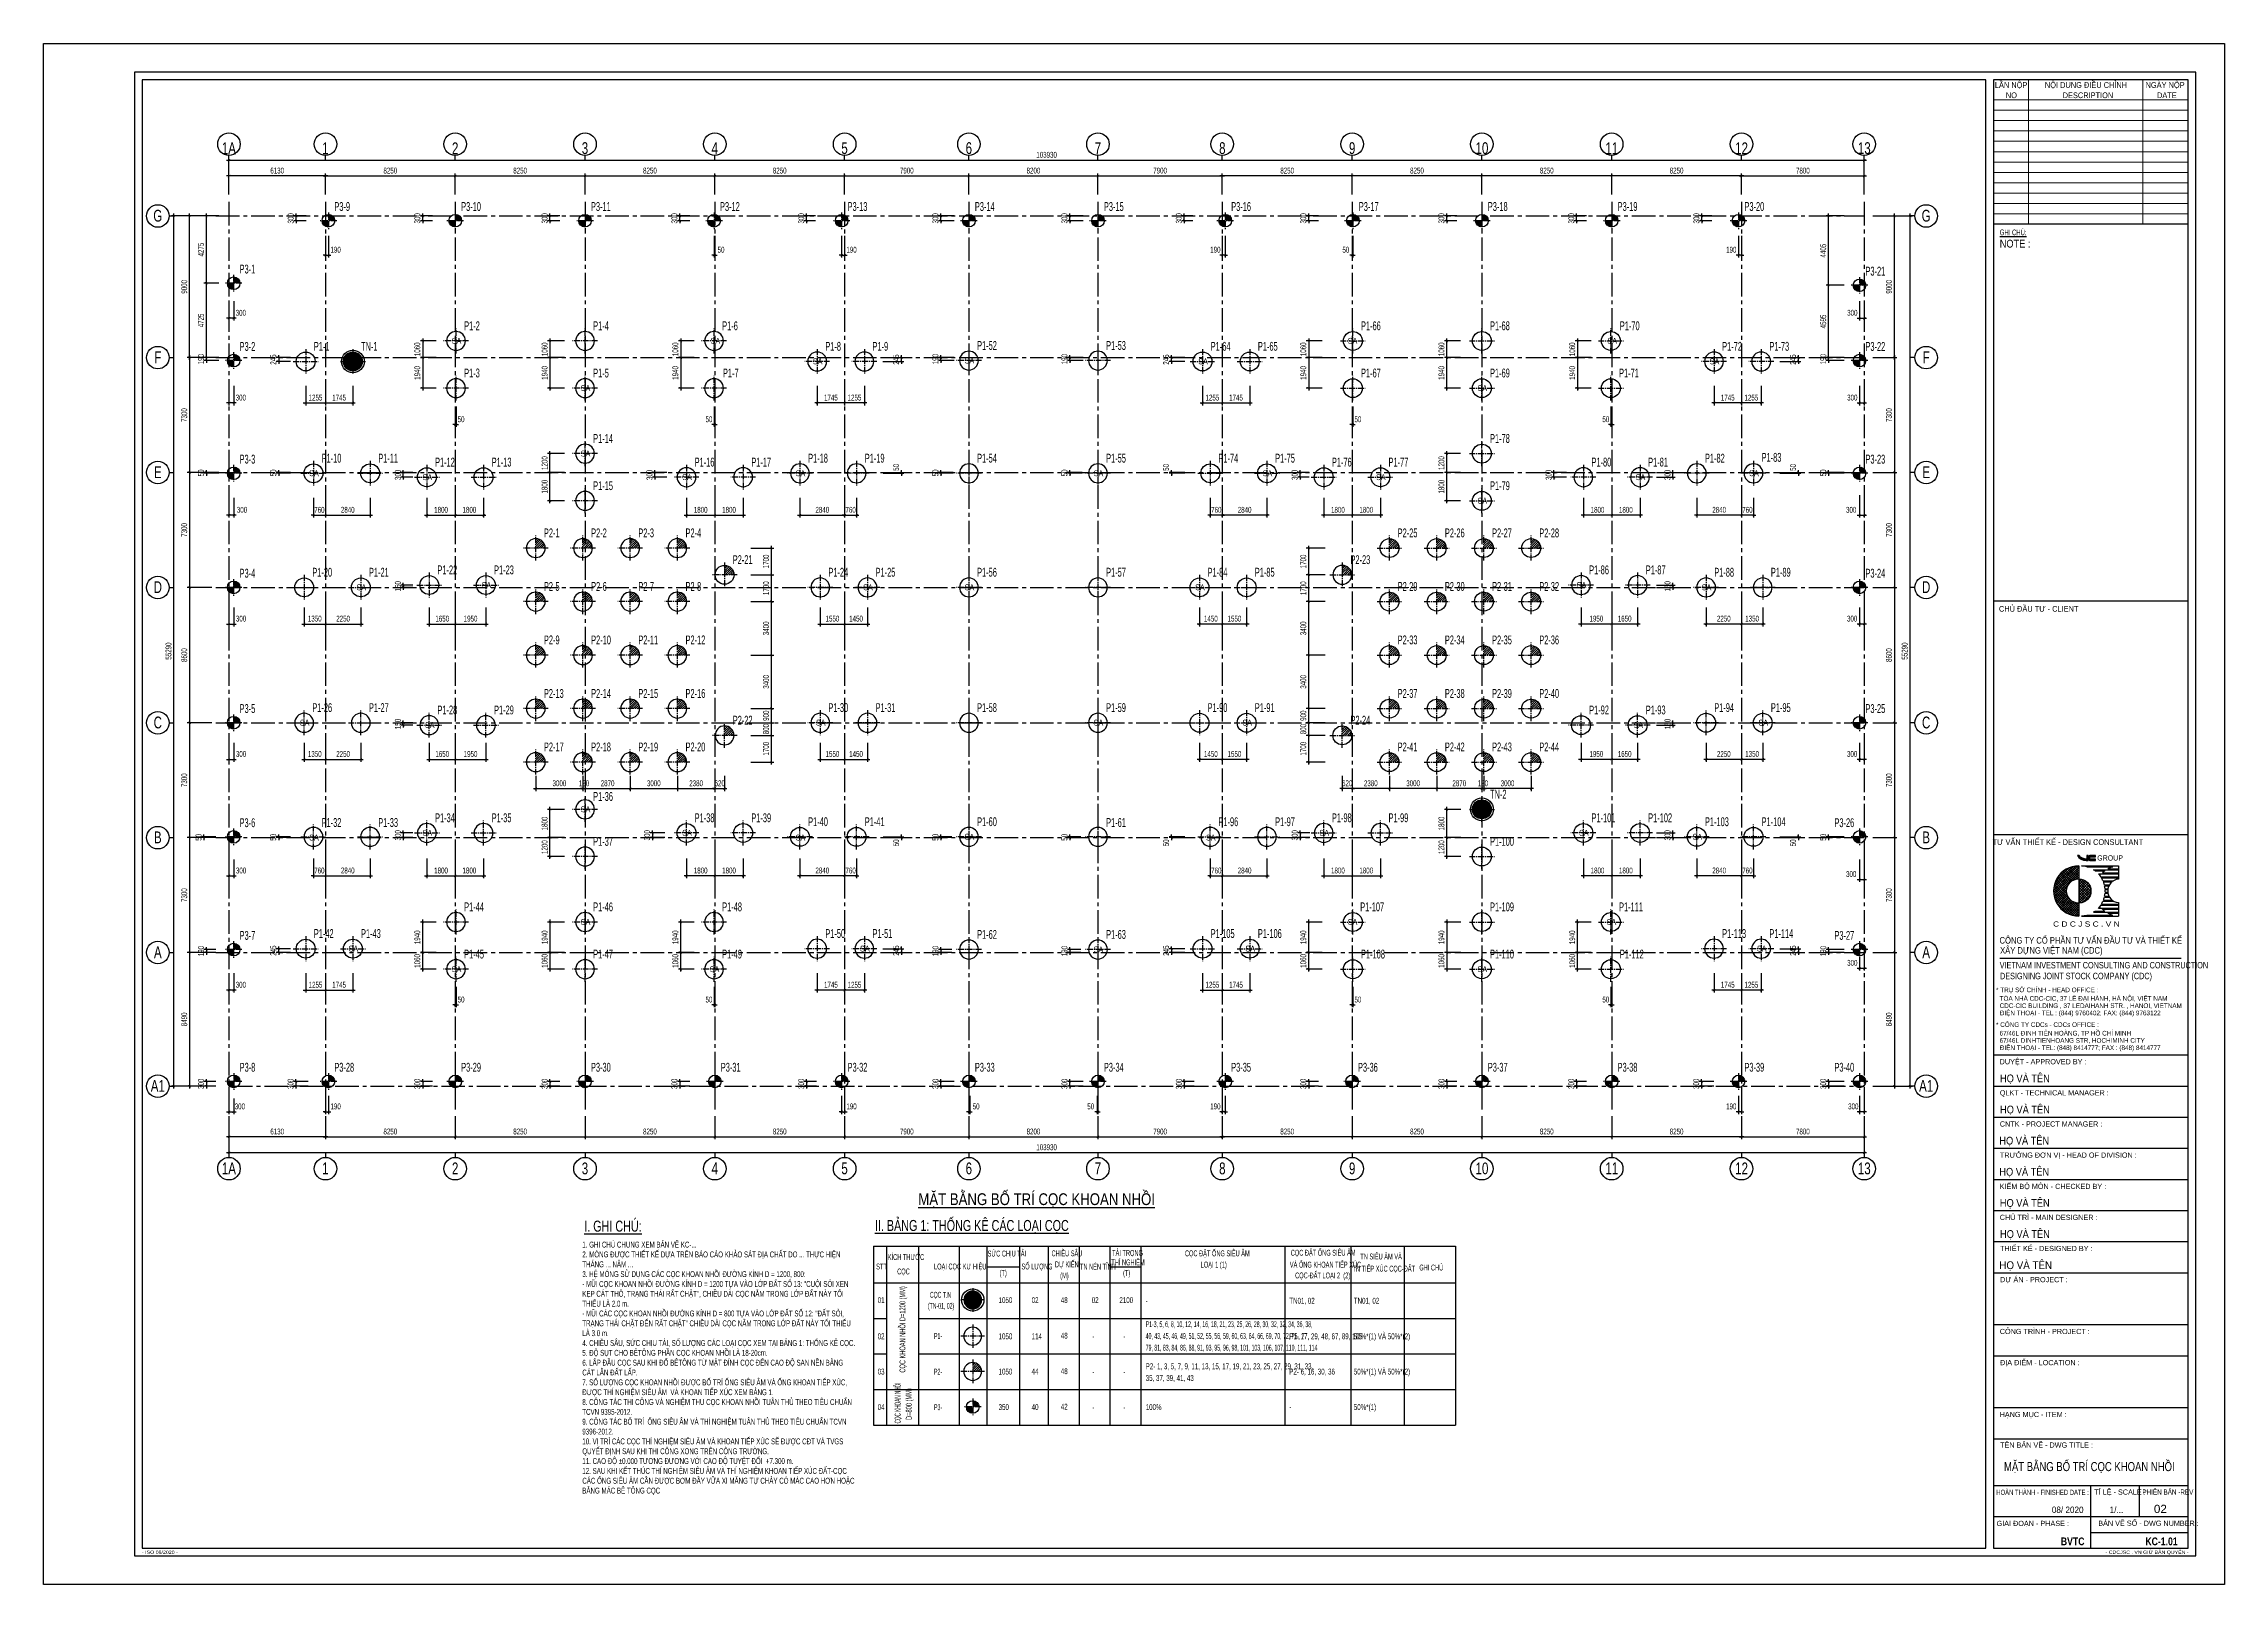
# Model space of a CAD drawing. Extents: x 1722770 to 1861370, y -244656 to -146763.
import ezdxf
from ezdxf.enums import TextEntityAlignment as Align

# ---------------------------------------------------------------- set-up
doc = ezdxf.new("R2010")
doc.units = 0
doc.header["$LTSCALE"] = 1000
doc.header["$MEASUREMENT"] = 0
doc.header["$PDMODE"] = 3
doc.linetypes.add('CENTER2', pattern=[1.125, 0.75, -0.125, 0.125, -0.125])
doc.linetypes.add('HIDDEN', pattern=[0.375, 0.25, -0.125])
doc.layers.get('0').update_dxf_attribs({"linetype": 'CONTINUOUS'})
doc.layers.get('Defpoints').update_dxf_attribs({"linetype": 'CONTINUOUS'})
for name, color, linetype in [('CDC -TEXT KHUNG', 7, 'CONTINUOUS'), ('CDC-KHUNGTEN', 7, 'CONTINUOUS'), ('CDC.01.AXIS', 160, 'CENTER2'), ('CDC.02.DIM', 1, 'CONTINUOUS'), ('CDC.03.BORDER', 3, 'CONTINUOUS'), ('CDC.04.HIDDEN', 8, 'HIDDEN'), ('CDC.06.TEXT', 2, 'CONTINUOUS'), ('CDC.10.HATCH', 9, 'CONTINUOUS'), ('CDC.12.PILE', 7, 'CONTINUOUS'), ('KCS_CHI', 1, 'CONTINUOUS')]:
    doc.layers.add(name, color=color, linetype=linetype)
doc.styles.add('ARIAL', font='arial.ttf', dxfattribs={"width": 0.6})
doc.styles.add('Arial_4', font='arial.ttf', dxfattribs={"width": 0.75, "height": 3})
doc.styles.add('Arial_B_3', font='arialbd.ttf', dxfattribs={"width": 0.75, "height": 3})
doc.styles.add('KT CDC', font='arial.ttf', dxfattribs={"width": 0.85, "height": 200})
doc.dimstyles.new('D150', dxfattribs={"dimscale": 150, "dimtxt": 2.5, "dimasz": 1, "dimexe": 1, "dimexo": 0, "dimgap": 1, "dimtad": 1, "dimdec": 0, "dimdsep": 46, "dimtxsty": 'ARIAL', "dimblk": 'ARCHTICK', "dimcen": 1, "dimdle": 1, "dimclrd": 1, "dimclre": 1, "dimclrt": 2, "dimadec": 0, "dimazin": 0, "dimtfac": 0.00072, "dimtdec": 0, "dimtix": 1, "dimtmove": 2, "dimatfit": 3, "dimldrblk": 'ARCHTICK', "dimfxl": 1, "dimtolj": 1, "dimlwd": -1, "dimlwe": -1, "dimarcsym": 0})

# ---------------------------------------------------------------- blocks, each defined once
blk = doc.blocks.new('B1200')
at = {"layer": 'CDC.01.AXIS', "ltscale": 0.5}
for p, q in [((1944564, 246097), (1944564, 244513)), ((1943772, 245305), (1945356, 245305))]:
    blk.add_line(p, q, dxfattribs=at)
at = {"layer": 'CDC.03.BORDER'}
blk.add_circle((1944564, 245305), 600, dxfattribs=at)
blk = doc.blocks.new('_ARCHTICK')
at = {"color": 0, "linetype": 'ByBlock', "const_width": 0.15}
blk.add_lwpolyline([(-0.5, -0.5), (0.5, 0.5)], dxfattribs=at)
blk = doc.blocks.new('*D3')
at = {"layer": 'CDC.02.DIM', "color": 1, "transparency": 16777216}
for p, q in [((1740680, -214902), (1740680, -216376)), ((1748930, -214902), (1748930, -216376)), ((1740530, -216226), (1749080, -216226))]:
    blk.add_line(p, q, dxfattribs=at)
at = {"layer": 'Defpoints', "color": 0, "transparency": 16777216}
for p in [(1740680, -214902), (1748930, -214902), (1748930, -216226)]:
    blk.add_point(p, dxfattribs=at)
at = {"layer": 'CDC.02.DIM', "color": 1, "transparency": 16777216, "xscale": 150, "yscale": 150, "zscale": 150, "rotation": 180}
blk.add_blockref('_ARCHTICK', (1740680, -216226), dxfattribs=at)
at = {"layer": 'CDC.02.DIM', "color": 1, "transparency": 16777216, "xscale": 150, "yscale": 150, "zscale": 150}
blk.add_blockref('_ARCHTICK', (1748930, -216226), dxfattribs=at)
at = {"layer": 'CDC.02.DIM', "color": 2, "transparency": 16777216, "insert": (1744805, -215885), "char_height": 375, "attachment_point": 5, "style": 'ARIAL'}
blk.add_mtext('\\A1;8250', dxfattribs=at)
blk = doc.blocks.new('*D4')
at = {"layer": 'CDC.02.DIM', "color": 1, "transparency": 16777216}
for p, q in [((1748930, -214902), (1748930, -216376)), ((1757180, -214902), (1757180, -216376)), ((1748780, -216226), (1757330, -216226))]:
    blk.add_line(p, q, dxfattribs=at)
at = {"layer": 'Defpoints', "color": 0, "transparency": 16777216}
for p in [(1748930, -214902), (1757180, -214902), (1757180, -216226)]:
    blk.add_point(p, dxfattribs=at)
at = {"layer": 'CDC.02.DIM', "color": 1, "transparency": 16777216, "xscale": 150, "yscale": 150, "zscale": 150, "rotation": 180}
blk.add_blockref('_ARCHTICK', (1748930, -216226), dxfattribs=at)
at = {"layer": 'CDC.02.DIM', "color": 1, "transparency": 16777216, "xscale": 150, "yscale": 150, "zscale": 150}
blk.add_blockref('_ARCHTICK', (1757180, -216226), dxfattribs=at)
at = {"layer": 'CDC.02.DIM', "color": 2, "transparency": 16777216, "insert": (1753055, -215885), "char_height": 375, "attachment_point": 5, "style": 'ARIAL'}
blk.add_mtext('\\A1;8250', dxfattribs=at)
blk = doc.blocks.new('*D5')
at = {"layer": 'CDC.02.DIM', "color": 1, "transparency": 16777216}
for p, q in [((1757180, -214902), (1757180, -216376)), ((1765430, -214902), (1765430, -216376)), ((1757030, -216226), (1765580, -216226))]:
    blk.add_line(p, q, dxfattribs=at)
at = {"layer": 'Defpoints', "color": 0, "transparency": 16777216}
for p in [(1757180, -214902), (1765430, -214902), (1765430, -216226)]:
    blk.add_point(p, dxfattribs=at)
at = {"layer": 'CDC.02.DIM', "color": 1, "transparency": 16777216, "xscale": 150, "yscale": 150, "zscale": 150, "rotation": 180}
blk.add_blockref('_ARCHTICK', (1757180, -216226), dxfattribs=at)
at = {"layer": 'CDC.02.DIM', "color": 1, "transparency": 16777216, "xscale": 150, "yscale": 150, "zscale": 150}
blk.add_blockref('_ARCHTICK', (1765430, -216226), dxfattribs=at)
at = {"layer": 'CDC.02.DIM', "color": 2, "transparency": 16777216, "insert": (1761305, -215885), "char_height": 375, "attachment_point": 5, "style": 'ARIAL'}
blk.add_mtext('\\A1;8250', dxfattribs=at)
blk = doc.blocks.new('*D6')
at = {"layer": 'CDC.02.DIM', "color": 1, "transparency": 16777216}
for p, q in [((1765430, -214902), (1765430, -216376)), ((1773680, -214902), (1773680, -216376)), ((1765280, -216226), (1773830, -216226))]:
    blk.add_line(p, q, dxfattribs=at)
at = {"layer": 'Defpoints', "color": 0, "transparency": 16777216}
for p in [(1765430, -214902), (1773680, -214902), (1773680, -216226)]:
    blk.add_point(p, dxfattribs=at)
at = {"layer": 'CDC.02.DIM', "color": 1, "transparency": 16777216, "xscale": 150, "yscale": 150, "zscale": 150, "rotation": 180}
blk.add_blockref('_ARCHTICK', (1765430, -216226), dxfattribs=at)
at = {"layer": 'CDC.02.DIM', "color": 1, "transparency": 16777216, "xscale": 150, "yscale": 150, "zscale": 150}
blk.add_blockref('_ARCHTICK', (1773680, -216226), dxfattribs=at)
at = {"layer": 'CDC.02.DIM', "color": 2, "transparency": 16777216, "insert": (1769555, -215885), "char_height": 375, "attachment_point": 5, "style": 'ARIAL'}
blk.add_mtext('\\A1;8250', dxfattribs=at)
blk = doc.blocks.new('*D7')
at = {"layer": 'CDC.02.DIM', "color": 1, "transparency": 16777216}
for p, q in [((1733471, -166713), (1731900, -166713)), ((1732050, -166563), (1732050, -174163)), ((1733471, -174013), (1731900, -174013))]:
    blk.add_line(p, q, dxfattribs=at)
at = {"layer": 'Defpoints', "color": 0, "transparency": 16777216}
for p in [(1733471, -166713), (1732050, -174013), (1733471, -174013)]:
    blk.add_point(p, dxfattribs=at)
at = {"layer": 'CDC.02.DIM', "color": 1, "transparency": 16777216, "xscale": 150, "yscale": 150, "zscale": 150}
for p, rotation in [((1732050, -166713), 90), ((1732050, -174013), 270)]:
    blk.add_blockref('_ARCHTICK', p, dxfattribs=dict(at, rotation=rotation))
at = {"layer": 'CDC.02.DIM', "color": 2, "transparency": 16777216, "insert": (1731708, -170363), "char_height": 375, "attachment_point": 5, "rotation": 90, "style": 'ARIAL'}
blk.add_mtext('\\A1;7300', dxfattribs=at)
blk = doc.blocks.new('*D8')
at = {"layer": 'CDC.02.DIM', "color": 1, "transparency": 16777216}
for p, q in [((1733471, -174013), (1731900, -174013)), ((1732050, -173863), (1732050, -181463)), ((1733471, -181313), (1731900, -181313))]:
    blk.add_line(p, q, dxfattribs=at)
at = {"layer": 'Defpoints', "color": 0, "transparency": 16777216}
for p in [(1733471, -174013), (1732050, -181313), (1733471, -181313)]:
    blk.add_point(p, dxfattribs=at)
at = {"layer": 'CDC.02.DIM', "color": 1, "transparency": 16777216, "xscale": 150, "yscale": 150, "zscale": 150}
for p, rotation in [((1732050, -174013), 90), ((1732050, -181313), 270)]:
    blk.add_blockref('_ARCHTICK', p, dxfattribs=dict(at, rotation=rotation))
at = {"layer": 'CDC.02.DIM', "color": 2, "transparency": 16777216, "insert": (1731708, -177663), "char_height": 375, "attachment_point": 5, "rotation": 90, "style": 'ARIAL'}
blk.add_mtext('\\A1;7300', dxfattribs=at)
blk = doc.blocks.new('*D9')
at = {"layer": 'CDC.02.DIM', "color": 1, "transparency": 16777216}
for p, q in [((1733471, -181313), (1731900, -181313)), ((1732050, -181163), (1732050, -190063)), ((1733471, -189913), (1731900, -189913))]:
    blk.add_line(p, q, dxfattribs=at)
at = {"layer": 'Defpoints', "color": 0, "transparency": 16777216}
for p in [(1733471, -181313), (1732050, -189913), (1733471, -189913)]:
    blk.add_point(p, dxfattribs=at)
at = {"layer": 'CDC.02.DIM', "color": 1, "transparency": 16777216, "xscale": 150, "yscale": 150, "zscale": 150}
for p, rotation in [((1732050, -181313), 90), ((1732050, -189913), 270)]:
    blk.add_blockref('_ARCHTICK', p, dxfattribs=dict(at, rotation=rotation))
at = {"layer": 'CDC.02.DIM', "color": 2, "transparency": 16777216, "insert": (1731708, -185613), "char_height": 375, "attachment_point": 5, "rotation": 90, "style": 'ARIAL'}
blk.add_mtext('\\A1;8600', dxfattribs=at)
blk = doc.blocks.new('*D10')
at = {"layer": 'CDC.02.DIM', "color": 1, "transparency": 16777216}
for p, q in [((1732050, -189763), (1732050, -197363)), ((1733471, -189913), (1731900, -189913)), ((1733471, -197213), (1731900, -197213))]:
    blk.add_line(p, q, dxfattribs=at)
at = {"layer": 'Defpoints', "color": 0, "transparency": 16777216}
for p in [(1733471, -189913), (1732050, -197213), (1733471, -197213)]:
    blk.add_point(p, dxfattribs=at)
at = {"layer": 'CDC.02.DIM', "color": 1, "transparency": 16777216, "xscale": 150, "yscale": 150, "zscale": 150}
for p, rotation in [((1732050, -189913), 90), ((1732050, -197213), 270)]:
    blk.add_blockref('_ARCHTICK', p, dxfattribs=dict(at, rotation=rotation))
at = {"layer": 'CDC.02.DIM', "color": 2, "transparency": 16777216, "insert": (1731708, -193563), "char_height": 375, "attachment_point": 5, "rotation": 90, "style": 'ARIAL'}
blk.add_mtext('\\A1;7300', dxfattribs=at)
blk = doc.blocks.new('*D11')
at = {"layer": 'CDC.02.DIM', "color": 1, "transparency": 16777216}
for p, q in [((1733471, -197213), (1731900, -197213)), ((1732050, -197063), (1732050, -204663)), ((1733471, -204513), (1731900, -204513))]:
    blk.add_line(p, q, dxfattribs=at)
at = {"layer": 'Defpoints', "color": 0, "transparency": 16777216}
for p in [(1733471, -197213), (1732050, -204513), (1733471, -204513)]:
    blk.add_point(p, dxfattribs=at)
at = {"layer": 'CDC.02.DIM', "color": 1, "transparency": 16777216, "xscale": 150, "yscale": 150, "zscale": 150}
for p, rotation in [((1732050, -197213), 90), ((1732050, -204513), 270)]:
    blk.add_blockref('_ARCHTICK', p, dxfattribs=dict(at, rotation=rotation))
at = {"layer": 'CDC.02.DIM', "color": 2, "transparency": 16777216, "insert": (1731708, -200863), "char_height": 375, "attachment_point": 5, "rotation": 90, "style": 'ARIAL'}
blk.add_mtext('\\A1;7300', dxfattribs=at)
blk = doc.blocks.new('*D12')
at = {"layer": 'CDC.02.DIM', "color": 1, "transparency": 16777216}
for p, q in [((1733471, -157713), (1730900, -157713)), ((1731050, -213153), (1731050, -157563)), ((1733471, -213003), (1730900, -213003))]:
    blk.add_line(p, q, dxfattribs=at)
at = {"layer": 'Defpoints', "color": 0, "transparency": 16777216}
for p in [(1731050, -157713), (1733471, -157713), (1733471, -213003)]:
    blk.add_point(p, dxfattribs=at)
at = {"layer": 'CDC.02.DIM', "color": 1, "transparency": 16777216, "xscale": 150, "yscale": 150, "zscale": 150}
for p, rotation in [((1731050, -157713), 90), ((1731050, -213003), 270)]:
    blk.add_blockref('_ARCHTICK', p, dxfattribs=dict(at, rotation=rotation))
at = {"layer": 'CDC.02.DIM', "color": 2, "transparency": 16777216, "insert": (1730709, -185358), "char_height": 375, "attachment_point": 5, "rotation": 90, "style": 'ARIAL'}
blk.add_mtext('\\A1;55290', dxfattribs=at)
blk = doc.blocks.new('*D13')
at = {"layer": 'CDC.02.DIM', "color": 1, "transparency": 16777216}
for p, q in [((1773680, -214902), (1773680, -216376)), ((1781580, -214902), (1781580, -216376)), ((1773530, -216226), (1781730, -216226))]:
    blk.add_line(p, q, dxfattribs=at)
at = {"layer": 'Defpoints', "color": 0, "transparency": 16777216}
for p in [(1773680, -214902), (1781580, -214902), (1781580, -216226)]:
    blk.add_point(p, dxfattribs=at)
at = {"layer": 'CDC.02.DIM', "color": 1, "transparency": 16777216, "xscale": 150, "yscale": 150, "zscale": 150, "rotation": 180}
blk.add_blockref('_ARCHTICK', (1773680, -216226), dxfattribs=at)
at = {"layer": 'CDC.02.DIM', "color": 1, "transparency": 16777216, "xscale": 150, "yscale": 150, "zscale": 150}
blk.add_blockref('_ARCHTICK', (1781580, -216226), dxfattribs=at)
at = {"layer": 'CDC.02.DIM', "color": 2, "transparency": 16777216, "insert": (1777630, -215885), "char_height": 375, "attachment_point": 5, "style": 'ARIAL'}
blk.add_mtext('\\A1;7900', dxfattribs=at)
blk = doc.blocks.new('*D14')
at = {"layer": 'CDC.02.DIM', "color": 1, "transparency": 16777216}
for p, q in [((1781580, -214902), (1781580, -216376)), ((1789780, -214902), (1789780, -216376)), ((1781430, -216226), (1789930, -216226))]:
    blk.add_line(p, q, dxfattribs=at)
at = {"layer": 'Defpoints', "color": 0, "transparency": 16777216}
for p in [(1781580, -214902), (1789780, -214902), (1789780, -216226)]:
    blk.add_point(p, dxfattribs=at)
at = {"layer": 'CDC.02.DIM', "color": 1, "transparency": 16777216, "xscale": 150, "yscale": 150, "zscale": 150, "rotation": 180}
blk.add_blockref('_ARCHTICK', (1781580, -216226), dxfattribs=at)
at = {"layer": 'CDC.02.DIM', "color": 1, "transparency": 16777216, "xscale": 150, "yscale": 150, "zscale": 150}
blk.add_blockref('_ARCHTICK', (1789780, -216226), dxfattribs=at)
at = {"layer": 'CDC.02.DIM', "color": 2, "transparency": 16777216, "insert": (1785680, -215885), "char_height": 375, "attachment_point": 5, "style": 'ARIAL'}
blk.add_mtext('\\A1;8200', dxfattribs=at)
blk = doc.blocks.new('*D15')
at = {"layer": 'CDC.02.DIM', "color": 1, "transparency": 16777216}
for p, q in [((1789780, -214902), (1789780, -216376)), ((1797680, -214902), (1797680, -216376)), ((1789630, -216226), (1797830, -216226))]:
    blk.add_line(p, q, dxfattribs=at)
at = {"layer": 'Defpoints', "color": 0, "transparency": 16777216}
for p in [(1789780, -214902), (1797680, -214902), (1797680, -216226)]:
    blk.add_point(p, dxfattribs=at)
at = {"layer": 'CDC.02.DIM', "color": 1, "transparency": 16777216, "xscale": 150, "yscale": 150, "zscale": 150, "rotation": 180}
blk.add_blockref('_ARCHTICK', (1789780, -216226), dxfattribs=at)
at = {"layer": 'CDC.02.DIM', "color": 1, "transparency": 16777216, "xscale": 150, "yscale": 150, "zscale": 150}
blk.add_blockref('_ARCHTICK', (1797680, -216226), dxfattribs=at)
at = {"layer": 'CDC.02.DIM', "color": 2, "transparency": 16777216, "insert": (1793730, -215885), "char_height": 375, "attachment_point": 5, "style": 'ARIAL'}
blk.add_mtext('\\A1;7900', dxfattribs=at)
blk = doc.blocks.new('*D16')
at = {"layer": 'CDC.02.DIM', "color": 1, "transparency": 16777216}
for p, q in [((1822430, -214902), (1822430, -216376)), ((1830680, -214902), (1830680, -216376)), ((1830830, -216226), (1822280, -216226))]:
    blk.add_line(p, q, dxfattribs=at)
at = {"layer": 'Defpoints', "color": 0, "transparency": 16777216}
for p in [(1822430, -214902), (1830680, -214902), (1822430, -216226)]:
    blk.add_point(p, dxfattribs=at)
at = {"layer": 'CDC.02.DIM', "color": 1, "transparency": 16777216, "xscale": 150, "yscale": 150, "zscale": 150, "rotation": 180}
blk.add_blockref('_ARCHTICK', (1822430, -216226), dxfattribs=at)
at = {"layer": 'CDC.02.DIM', "color": 1, "transparency": 16777216, "xscale": 150, "yscale": 150, "zscale": 150}
blk.add_blockref('_ARCHTICK', (1830680, -216226), dxfattribs=at)
at = {"layer": 'CDC.02.DIM', "color": 2, "transparency": 16777216, "insert": (1826555, -215885), "char_height": 375, "attachment_point": 5, "style": 'ARIAL'}
blk.add_mtext('\\A1;8250', dxfattribs=at)
blk = doc.blocks.new('*D17')
at = {"layer": 'CDC.02.DIM', "color": 1, "transparency": 16777216}
for p, q in [((1814180, -214902), (1814180, -216376)), ((1822430, -214902), (1822430, -216376)), ((1822580, -216226), (1814030, -216226))]:
    blk.add_line(p, q, dxfattribs=at)
at = {"layer": 'Defpoints', "color": 0, "transparency": 16777216}
for p in [(1814180, -214902), (1822430, -214902), (1814180, -216226)]:
    blk.add_point(p, dxfattribs=at)
at = {"layer": 'CDC.02.DIM', "color": 1, "transparency": 16777216, "xscale": 150, "yscale": 150, "zscale": 150, "rotation": 180}
blk.add_blockref('_ARCHTICK', (1814180, -216226), dxfattribs=at)
at = {"layer": 'CDC.02.DIM', "color": 1, "transparency": 16777216, "xscale": 150, "yscale": 150, "zscale": 150}
blk.add_blockref('_ARCHTICK', (1822430, -216226), dxfattribs=at)
at = {"layer": 'CDC.02.DIM', "color": 2, "transparency": 16777216, "insert": (1818305, -215885), "char_height": 375, "attachment_point": 5, "style": 'ARIAL'}
blk.add_mtext('\\A1;8250', dxfattribs=at)
blk = doc.blocks.new('*D18')
at = {"layer": 'CDC.02.DIM', "color": 1, "transparency": 16777216}
for p, q in [((1805930, -214902), (1805930, -216376)), ((1814180, -214902), (1814180, -216376)), ((1814330, -216226), (1805780, -216226))]:
    blk.add_line(p, q, dxfattribs=at)
at = {"layer": 'Defpoints', "color": 0, "transparency": 16777216}
for p in [(1805930, -214902), (1814180, -214902), (1805930, -216226)]:
    blk.add_point(p, dxfattribs=at)
at = {"layer": 'CDC.02.DIM', "color": 1, "transparency": 16777216, "xscale": 150, "yscale": 150, "zscale": 150, "rotation": 180}
blk.add_blockref('_ARCHTICK', (1805930, -216226), dxfattribs=at)
at = {"layer": 'CDC.02.DIM', "color": 1, "transparency": 16777216, "xscale": 150, "yscale": 150, "zscale": 150}
blk.add_blockref('_ARCHTICK', (1814180, -216226), dxfattribs=at)
at = {"layer": 'CDC.02.DIM', "color": 2, "transparency": 16777216, "insert": (1810055, -215885), "char_height": 375, "attachment_point": 5, "style": 'ARIAL'}
blk.add_mtext('\\A1;8250', dxfattribs=at)
blk = doc.blocks.new('*D19')
at = {"layer": 'CDC.02.DIM', "color": 1, "transparency": 16777216}
for p, q in [((1797680, -214902), (1797680, -216376)), ((1805930, -214902), (1805930, -216376)), ((1806080, -216226), (1797530, -216226))]:
    blk.add_line(p, q, dxfattribs=at)
at = {"layer": 'Defpoints', "color": 0, "transparency": 16777216}
for p in [(1797680, -214902), (1805930, -214902), (1797680, -216226)]:
    blk.add_point(p, dxfattribs=at)
at = {"layer": 'CDC.02.DIM', "color": 1, "transparency": 16777216, "xscale": 150, "yscale": 150, "zscale": 150, "rotation": 180}
blk.add_blockref('_ARCHTICK', (1797680, -216226), dxfattribs=at)
at = {"layer": 'CDC.02.DIM', "color": 1, "transparency": 16777216, "xscale": 150, "yscale": 150, "zscale": 150}
blk.add_blockref('_ARCHTICK', (1805930, -216226), dxfattribs=at)
at = {"layer": 'CDC.02.DIM', "color": 2, "transparency": 16777216, "insert": (1801805, -215885), "char_height": 375, "attachment_point": 5, "style": 'ARIAL'}
blk.add_mtext('\\A1;8250', dxfattribs=at)
blk = doc.blocks.new('*D20')
at = {"layer": 'CDC.02.DIM', "color": 1, "transparency": 16777216}
for p, q in [((1734550, -214902), (1734550, -217376)), ((1838480, -214902), (1838480, -217376)), ((1734400, -217226), (1838630, -217226))]:
    blk.add_line(p, q, dxfattribs=at)
at = {"layer": 'Defpoints', "color": 0, "transparency": 16777216}
for p in [(1734550, -214902), (1838480, -214902), (1838480, -217226)]:
    blk.add_point(p, dxfattribs=at)
at = {"layer": 'CDC.02.DIM', "color": 1, "transparency": 16777216, "xscale": 150, "yscale": 150, "zscale": 150, "rotation": 180}
blk.add_blockref('_ARCHTICK', (1734550, -217226), dxfattribs=at)
at = {"layer": 'CDC.02.DIM', "color": 1, "transparency": 16777216, "xscale": 150, "yscale": 150, "zscale": 150}
blk.add_blockref('_ARCHTICK', (1838480, -217226), dxfattribs=at)
at = {"layer": 'CDC.02.DIM', "color": 2, "transparency": 16777216, "insert": (1786515, -216885), "char_height": 375, "attachment_point": 5, "style": 'ARIAL'}
blk.add_mtext('\\A1;103930', dxfattribs=at)
blk = doc.blocks.new('*D21')
at = {"layer": 'CDC.02.DIM', "color": 1, "transparency": 16777216}
for p, q in [((1839019, -166713), (1840544, -166713)), ((1840394, -166563), (1840394, -174163)), ((1839019, -174013), (1840544, -174013))]:
    blk.add_line(p, q, dxfattribs=at)
at = {"layer": 'Defpoints', "color": 0, "transparency": 16777216}
for p in [(1839019, -166713), (1839019, -174013), (1840394, -174013)]:
    blk.add_point(p, dxfattribs=at)
at = {"layer": 'CDC.02.DIM', "color": 1, "transparency": 16777216, "xscale": 150, "yscale": 150, "zscale": 150}
for p, rotation in [((1840394, -166713), 90), ((1840394, -174013), 270)]:
    blk.add_blockref('_ARCHTICK', p, dxfattribs=dict(at, rotation=rotation))
at = {"layer": 'CDC.02.DIM', "color": 2, "transparency": 16777216, "insert": (1840052, -170363), "char_height": 375, "attachment_point": 5, "rotation": 90, "style": 'ARIAL'}
blk.add_mtext('\\A1;7300', dxfattribs=at)
blk = doc.blocks.new('*D22')
at = {"layer": 'CDC.02.DIM', "color": 1, "transparency": 16777216}
for p, q in [((1839019, -174013), (1840544, -174013)), ((1840394, -173863), (1840394, -181463)), ((1839019, -181313), (1840544, -181313))]:
    blk.add_line(p, q, dxfattribs=at)
at = {"layer": 'Defpoints', "color": 0, "transparency": 16777216}
for p in [(1839019, -174013), (1839019, -181313), (1840394, -181313)]:
    blk.add_point(p, dxfattribs=at)
at = {"layer": 'CDC.02.DIM', "color": 1, "transparency": 16777216, "xscale": 150, "yscale": 150, "zscale": 150}
for p, rotation in [((1840394, -174013), 90), ((1840394, -181313), 270)]:
    blk.add_blockref('_ARCHTICK', p, dxfattribs=dict(at, rotation=rotation))
at = {"layer": 'CDC.02.DIM', "color": 2, "transparency": 16777216, "insert": (1840052, -177663), "char_height": 375, "attachment_point": 5, "rotation": 90, "style": 'ARIAL'}
blk.add_mtext('\\A1;7300', dxfattribs=at)
blk = doc.blocks.new('*D23')
at = {"layer": 'CDC.02.DIM', "color": 1, "transparency": 16777216}
for p, q in [((1839019, -181313), (1840544, -181313)), ((1840394, -181163), (1840394, -190063)), ((1839019, -189913), (1840544, -189913))]:
    blk.add_line(p, q, dxfattribs=at)
at = {"layer": 'Defpoints', "color": 0, "transparency": 16777216}
for p in [(1839019, -181313), (1839019, -189913), (1840394, -189913)]:
    blk.add_point(p, dxfattribs=at)
at = {"layer": 'CDC.02.DIM', "color": 1, "transparency": 16777216, "xscale": 150, "yscale": 150, "zscale": 150}
for p, rotation in [((1840394, -181313), 90), ((1840394, -189913), 270)]:
    blk.add_blockref('_ARCHTICK', p, dxfattribs=dict(at, rotation=rotation))
at = {"layer": 'CDC.02.DIM', "color": 2, "transparency": 16777216, "insert": (1840052, -185613), "char_height": 375, "attachment_point": 5, "rotation": 90, "style": 'ARIAL'}
blk.add_mtext('\\A1;8600', dxfattribs=at)
blk = doc.blocks.new('*D24')
at = {"layer": 'CDC.02.DIM', "color": 1, "transparency": 16777216}
for p, q in [((1840394, -189763), (1840394, -197363)), ((1839019, -189913), (1840544, -189913)), ((1839019, -197213), (1840544, -197213))]:
    blk.add_line(p, q, dxfattribs=at)
at = {"layer": 'Defpoints', "color": 0, "transparency": 16777216}
for p in [(1839019, -189913), (1839019, -197213), (1840394, -197213)]:
    blk.add_point(p, dxfattribs=at)
at = {"layer": 'CDC.02.DIM', "color": 1, "transparency": 16777216, "xscale": 150, "yscale": 150, "zscale": 150}
for p, rotation in [((1840394, -189913), 90), ((1840394, -197213), 270)]:
    blk.add_blockref('_ARCHTICK', p, dxfattribs=dict(at, rotation=rotation))
at = {"layer": 'CDC.02.DIM', "color": 2, "transparency": 16777216, "insert": (1840052, -193563), "char_height": 375, "attachment_point": 5, "rotation": 90, "style": 'ARIAL'}
blk.add_mtext('\\A1;7300', dxfattribs=at)
blk = doc.blocks.new('*D25')
at = {"layer": 'CDC.02.DIM', "color": 1, "transparency": 16777216}
for p, q in [((1839019, -197213), (1840544, -197213)), ((1840394, -197063), (1840394, -204663)), ((1839019, -204513), (1840544, -204513))]:
    blk.add_line(p, q, dxfattribs=at)
at = {"layer": 'Defpoints', "color": 0, "transparency": 16777216}
for p in [(1839019, -197213), (1839019, -204513), (1840394, -204513)]:
    blk.add_point(p, dxfattribs=at)
at = {"layer": 'CDC.02.DIM', "color": 1, "transparency": 16777216, "xscale": 150, "yscale": 150, "zscale": 150}
for p, rotation in [((1840394, -197213), 90), ((1840394, -204513), 270)]:
    blk.add_blockref('_ARCHTICK', p, dxfattribs=dict(at, rotation=rotation))
at = {"layer": 'CDC.02.DIM', "color": 2, "transparency": 16777216, "insert": (1840052, -200863), "char_height": 375, "attachment_point": 5, "rotation": 90, "style": 'ARIAL'}
blk.add_mtext('\\A1;7300', dxfattribs=at)
blk = doc.blocks.new('*D26')
at = {"layer": 'CDC.02.DIM', "color": 1, "transparency": 16777216}
for p, q in [((1839019, -157713), (1841543, -157713)), ((1841393, -213153), (1841393, -157563)), ((1839019, -213003), (1841543, -213003))]:
    blk.add_line(p, q, dxfattribs=at)
at = {"layer": 'Defpoints', "color": 0, "transparency": 16777216}
for p in [(1839019, -157713), (1841393, -157713), (1839019, -213003)]:
    blk.add_point(p, dxfattribs=at)
at = {"layer": 'CDC.02.DIM', "color": 1, "transparency": 16777216, "xscale": 150, "yscale": 150, "zscale": 150}
for p, rotation in [((1841393, -157713), 90), ((1841393, -213003), 270)]:
    blk.add_blockref('_ARCHTICK', p, dxfattribs=dict(at, rotation=rotation))
at = {"layer": 'CDC.02.DIM', "color": 2, "transparency": 16777216, "insert": (1841052, -185358), "char_height": 375, "attachment_point": 5, "rotation": 90, "style": 'ARIAL'}
blk.add_mtext('\\A1;55290', dxfattribs=at)
blk = doc.blocks.new('*D27')
at = {"layer": 'CDC.02.DIM', "color": 1, "transparency": 16777216}
for p, q in [((1740530, -155172), (1749080, -155172)), ((1740680, -156345), (1740680, -155022)), ((1748930, -156345), (1748930, -155022))]:
    blk.add_line(p, q, dxfattribs=at)
at = {"layer": 'Defpoints', "color": 0, "transparency": 16777216}
for p in [(1748930, -155172), (1740680, -156345), (1748930, -156345)]:
    blk.add_point(p, dxfattribs=at)
at = {"layer": 'CDC.02.DIM', "color": 1, "transparency": 16777216, "xscale": 150, "yscale": 150, "zscale": 150, "rotation": 180}
blk.add_blockref('_ARCHTICK', (1740680, -155172), dxfattribs=at)
at = {"layer": 'CDC.02.DIM', "color": 1, "transparency": 16777216, "xscale": 150, "yscale": 150, "zscale": 150}
blk.add_blockref('_ARCHTICK', (1748930, -155172), dxfattribs=at)
at = {"layer": 'CDC.02.DIM', "color": 2, "transparency": 16777216, "insert": (1744805, -154830), "char_height": 375, "attachment_point": 5, "style": 'ARIAL'}
blk.add_mtext('\\A1;8250', dxfattribs=at)
blk = doc.blocks.new('*D28')
at = {"layer": 'CDC.02.DIM', "color": 1, "transparency": 16777216}
for p, q in [((1748780, -155172), (1757330, -155172)), ((1748930, -156345), (1748930, -155022)), ((1757180, -156345), (1757180, -155022))]:
    blk.add_line(p, q, dxfattribs=at)
at = {"layer": 'Defpoints', "color": 0, "transparency": 16777216}
for p in [(1757180, -155172), (1748930, -156345), (1757180, -156345)]:
    blk.add_point(p, dxfattribs=at)
at = {"layer": 'CDC.02.DIM', "color": 1, "transparency": 16777216, "xscale": 150, "yscale": 150, "zscale": 150, "rotation": 180}
blk.add_blockref('_ARCHTICK', (1748930, -155172), dxfattribs=at)
at = {"layer": 'CDC.02.DIM', "color": 1, "transparency": 16777216, "xscale": 150, "yscale": 150, "zscale": 150}
blk.add_blockref('_ARCHTICK', (1757180, -155172), dxfattribs=at)
at = {"layer": 'CDC.02.DIM', "color": 2, "transparency": 16777216, "insert": (1753055, -154830), "char_height": 375, "attachment_point": 5, "style": 'ARIAL'}
blk.add_mtext('\\A1;8250', dxfattribs=at)
blk = doc.blocks.new('*D29')
at = {"layer": 'CDC.02.DIM', "color": 1, "transparency": 16777216}
for p, q in [((1757030, -155172), (1765580, -155172)), ((1757180, -156345), (1757180, -155022)), ((1765430, -156345), (1765430, -155022))]:
    blk.add_line(p, q, dxfattribs=at)
at = {"layer": 'Defpoints', "color": 0, "transparency": 16777216}
for p in [(1765430, -155172), (1757180, -156345), (1765430, -156345)]:
    blk.add_point(p, dxfattribs=at)
at = {"layer": 'CDC.02.DIM', "color": 1, "transparency": 16777216, "xscale": 150, "yscale": 150, "zscale": 150, "rotation": 180}
blk.add_blockref('_ARCHTICK', (1757180, -155172), dxfattribs=at)
at = {"layer": 'CDC.02.DIM', "color": 1, "transparency": 16777216, "xscale": 150, "yscale": 150, "zscale": 150}
blk.add_blockref('_ARCHTICK', (1765430, -155172), dxfattribs=at)
at = {"layer": 'CDC.02.DIM', "color": 2, "transparency": 16777216, "insert": (1761305, -154830), "char_height": 375, "attachment_point": 5, "style": 'ARIAL'}
blk.add_mtext('\\A1;8250', dxfattribs=at)
blk = doc.blocks.new('*D30')
at = {"layer": 'CDC.02.DIM', "color": 1, "transparency": 16777216}
for p, q in [((1765280, -155172), (1773830, -155172)), ((1765430, -156345), (1765430, -155022)), ((1773680, -156345), (1773680, -155022))]:
    blk.add_line(p, q, dxfattribs=at)
at = {"layer": 'Defpoints', "color": 0, "transparency": 16777216}
for p in [(1773680, -155172), (1765430, -156345), (1773680, -156345)]:
    blk.add_point(p, dxfattribs=at)
at = {"layer": 'CDC.02.DIM', "color": 1, "transparency": 16777216, "xscale": 150, "yscale": 150, "zscale": 150, "rotation": 180}
blk.add_blockref('_ARCHTICK', (1765430, -155172), dxfattribs=at)
at = {"layer": 'CDC.02.DIM', "color": 1, "transparency": 16777216, "xscale": 150, "yscale": 150, "zscale": 150}
blk.add_blockref('_ARCHTICK', (1773680, -155172), dxfattribs=at)
at = {"layer": 'CDC.02.DIM', "color": 2, "transparency": 16777216, "insert": (1769555, -154830), "char_height": 375, "attachment_point": 5, "style": 'ARIAL'}
blk.add_mtext('\\A1;8250', dxfattribs=at)
blk = doc.blocks.new('*D31')
at = {"layer": 'CDC.02.DIM', "color": 1, "transparency": 16777216}
for p, q in [((1773530, -155172), (1781730, -155172)), ((1773680, -156345), (1773680, -155022)), ((1781580, -156345), (1781580, -155022))]:
    blk.add_line(p, q, dxfattribs=at)
at = {"layer": 'Defpoints', "color": 0, "transparency": 16777216}
for p in [(1781580, -155172), (1773680, -156345), (1781580, -156345)]:
    blk.add_point(p, dxfattribs=at)
at = {"layer": 'CDC.02.DIM', "color": 1, "transparency": 16777216, "xscale": 150, "yscale": 150, "zscale": 150, "rotation": 180}
blk.add_blockref('_ARCHTICK', (1773680, -155172), dxfattribs=at)
at = {"layer": 'CDC.02.DIM', "color": 1, "transparency": 16777216, "xscale": 150, "yscale": 150, "zscale": 150}
blk.add_blockref('_ARCHTICK', (1781580, -155172), dxfattribs=at)
at = {"layer": 'CDC.02.DIM', "color": 2, "transparency": 16777216, "insert": (1777630, -154830), "char_height": 375, "attachment_point": 5, "style": 'ARIAL'}
blk.add_mtext('\\A1;7900', dxfattribs=at)
blk = doc.blocks.new('*D32')
at = {"layer": 'CDC.02.DIM', "color": 1, "transparency": 16777216}
for p, q in [((1781430, -155172), (1789930, -155172)), ((1781580, -156345), (1781580, -155022)), ((1789780, -156345), (1789780, -155022))]:
    blk.add_line(p, q, dxfattribs=at)
at = {"layer": 'Defpoints', "color": 0, "transparency": 16777216}
for p in [(1789780, -155172), (1781580, -156345), (1789780, -156345)]:
    blk.add_point(p, dxfattribs=at)
at = {"layer": 'CDC.02.DIM', "color": 1, "transparency": 16777216, "xscale": 150, "yscale": 150, "zscale": 150, "rotation": 180}
blk.add_blockref('_ARCHTICK', (1781580, -155172), dxfattribs=at)
at = {"layer": 'CDC.02.DIM', "color": 1, "transparency": 16777216, "xscale": 150, "yscale": 150, "zscale": 150}
blk.add_blockref('_ARCHTICK', (1789780, -155172), dxfattribs=at)
at = {"layer": 'CDC.02.DIM', "color": 2, "transparency": 16777216, "insert": (1785680, -154830), "char_height": 375, "attachment_point": 5, "style": 'ARIAL'}
blk.add_mtext('\\A1;8200', dxfattribs=at)
blk = doc.blocks.new('*D33')
at = {"layer": 'CDC.02.DIM', "color": 1, "transparency": 16777216}
for p, q in [((1789630, -155172), (1797830, -155172)), ((1789780, -156345), (1789780, -155022)), ((1797680, -156345), (1797680, -155022))]:
    blk.add_line(p, q, dxfattribs=at)
at = {"layer": 'Defpoints', "color": 0, "transparency": 16777216}
for p in [(1797680, -155172), (1789780, -156345), (1797680, -156345)]:
    blk.add_point(p, dxfattribs=at)
at = {"layer": 'CDC.02.DIM', "color": 1, "transparency": 16777216, "xscale": 150, "yscale": 150, "zscale": 150, "rotation": 180}
blk.add_blockref('_ARCHTICK', (1789780, -155172), dxfattribs=at)
at = {"layer": 'CDC.02.DIM', "color": 1, "transparency": 16777216, "xscale": 150, "yscale": 150, "zscale": 150}
blk.add_blockref('_ARCHTICK', (1797680, -155172), dxfattribs=at)
at = {"layer": 'CDC.02.DIM', "color": 2, "transparency": 16777216, "insert": (1793730, -154830), "char_height": 375, "attachment_point": 5, "style": 'ARIAL'}
blk.add_mtext('\\A1;7900', dxfattribs=at)
blk = doc.blocks.new('*D34')
at = {"layer": 'CDC.02.DIM', "color": 1, "transparency": 16777216}
for p, q in [((1830830, -155172), (1822280, -155172)), ((1822430, -156345), (1822430, -155022)), ((1830680, -156345), (1830680, -155022))]:
    blk.add_line(p, q, dxfattribs=at)
at = {"layer": 'Defpoints', "color": 0, "transparency": 16777216}
for p in [(1822430, -155172), (1822430, -156345), (1830680, -156345)]:
    blk.add_point(p, dxfattribs=at)
at = {"layer": 'CDC.02.DIM', "color": 1, "transparency": 16777216, "xscale": 150, "yscale": 150, "zscale": 150, "rotation": 180}
blk.add_blockref('_ARCHTICK', (1822430, -155172), dxfattribs=at)
at = {"layer": 'CDC.02.DIM', "color": 1, "transparency": 16777216, "xscale": 150, "yscale": 150, "zscale": 150}
blk.add_blockref('_ARCHTICK', (1830680, -155172), dxfattribs=at)
at = {"layer": 'CDC.02.DIM', "color": 2, "transparency": 16777216, "insert": (1826555, -154830), "char_height": 375, "attachment_point": 5, "style": 'ARIAL'}
blk.add_mtext('\\A1;8250', dxfattribs=at)
blk = doc.blocks.new('*D35')
at = {"layer": 'CDC.02.DIM', "color": 1, "transparency": 16777216}
for p, q in [((1822580, -155172), (1814030, -155172)), ((1814180, -156345), (1814180, -155022)), ((1822430, -156345), (1822430, -155022))]:
    blk.add_line(p, q, dxfattribs=at)
at = {"layer": 'Defpoints', "color": 0, "transparency": 16777216}
for p in [(1814180, -155172), (1814180, -156345), (1822430, -156345)]:
    blk.add_point(p, dxfattribs=at)
at = {"layer": 'CDC.02.DIM', "color": 1, "transparency": 16777216, "xscale": 150, "yscale": 150, "zscale": 150, "rotation": 180}
blk.add_blockref('_ARCHTICK', (1814180, -155172), dxfattribs=at)
at = {"layer": 'CDC.02.DIM', "color": 1, "transparency": 16777216, "xscale": 150, "yscale": 150, "zscale": 150}
blk.add_blockref('_ARCHTICK', (1822430, -155172), dxfattribs=at)
at = {"layer": 'CDC.02.DIM', "color": 2, "transparency": 16777216, "insert": (1818305, -154830), "char_height": 375, "attachment_point": 5, "style": 'ARIAL'}
blk.add_mtext('\\A1;8250', dxfattribs=at)
blk = doc.blocks.new('*D36')
at = {"layer": 'CDC.02.DIM', "color": 1, "transparency": 16777216}
for p, q in [((1814330, -155172), (1805780, -155172)), ((1805930, -156345), (1805930, -155022)), ((1814180, -156345), (1814180, -155022))]:
    blk.add_line(p, q, dxfattribs=at)
at = {"layer": 'Defpoints', "color": 0, "transparency": 16777216}
for p in [(1805930, -155172), (1805930, -156345), (1814180, -156345)]:
    blk.add_point(p, dxfattribs=at)
at = {"layer": 'CDC.02.DIM', "color": 1, "transparency": 16777216, "xscale": 150, "yscale": 150, "zscale": 150, "rotation": 180}
blk.add_blockref('_ARCHTICK', (1805930, -155172), dxfattribs=at)
at = {"layer": 'CDC.02.DIM', "color": 1, "transparency": 16777216, "xscale": 150, "yscale": 150, "zscale": 150}
blk.add_blockref('_ARCHTICK', (1814180, -155172), dxfattribs=at)
at = {"layer": 'CDC.02.DIM', "color": 2, "transparency": 16777216, "insert": (1810055, -154830), "char_height": 375, "attachment_point": 5, "style": 'ARIAL'}
blk.add_mtext('\\A1;8250', dxfattribs=at)
blk = doc.blocks.new('*D37')
at = {"layer": 'CDC.02.DIM', "color": 1, "transparency": 16777216}
for p, q in [((1806080, -155172), (1797530, -155172)), ((1797680, -156345), (1797680, -155022)), ((1805930, -156345), (1805930, -155022))]:
    blk.add_line(p, q, dxfattribs=at)
at = {"layer": 'Defpoints', "color": 0, "transparency": 16777216}
for p in [(1797680, -155172), (1797680, -156345), (1805930, -156345)]:
    blk.add_point(p, dxfattribs=at)
at = {"layer": 'CDC.02.DIM', "color": 1, "transparency": 16777216, "xscale": 150, "yscale": 150, "zscale": 150, "rotation": 180}
blk.add_blockref('_ARCHTICK', (1797680, -155172), dxfattribs=at)
at = {"layer": 'CDC.02.DIM', "color": 1, "transparency": 16777216, "xscale": 150, "yscale": 150, "zscale": 150}
blk.add_blockref('_ARCHTICK', (1805930, -155172), dxfattribs=at)
at = {"layer": 'CDC.02.DIM', "color": 2, "transparency": 16777216, "insert": (1801805, -154830), "char_height": 375, "attachment_point": 5, "style": 'ARIAL'}
blk.add_mtext('\\A1;8250', dxfattribs=at)
blk = doc.blocks.new('*D38')
at = {"layer": 'CDC.02.DIM', "color": 1, "transparency": 16777216}
for p, q in [((1734400, -154172), (1838630, -154172)), ((1734550, -156345), (1734550, -154022)), ((1838480, -156345), (1838480, -154022))]:
    blk.add_line(p, q, dxfattribs=at)
at = {"layer": 'Defpoints', "color": 0, "transparency": 16777216}
for p in [(1838480, -154172), (1734550, -156345), (1838480, -156345)]:
    blk.add_point(p, dxfattribs=at)
at = {"layer": 'CDC.02.DIM', "color": 1, "transparency": 16777216, "xscale": 150, "yscale": 150, "zscale": 150, "rotation": 180}
blk.add_blockref('_ARCHTICK', (1734550, -154172), dxfattribs=at)
at = {"layer": 'CDC.02.DIM', "color": 1, "transparency": 16777216, "xscale": 150, "yscale": 150, "zscale": 150}
blk.add_blockref('_ARCHTICK', (1838480, -154172), dxfattribs=at)
at = {"layer": 'CDC.02.DIM', "color": 2, "transparency": 16777216, "insert": (1786515, -153830), "char_height": 375, "attachment_point": 5, "style": 'ARIAL'}
blk.add_mtext('\\A1;103930', dxfattribs=at)
blk = doc.blocks.new('*D39')
at = {"layer": 'CDC.02.DIM', "color": 1, "transparency": 16777216}
for p, q in [((1734550, -214902), (1734550, -216376)), ((1740680, -214902), (1740680, -216376)), ((1740830, -216226), (1734400, -216226))]:
    blk.add_line(p, q, dxfattribs=at)
at = {"layer": 'Defpoints', "color": 0, "transparency": 16777216}
for p in [(1734550, -214902), (1740680, -214902), (1734550, -216226)]:
    blk.add_point(p, dxfattribs=at)
at = {"layer": 'CDC.02.DIM', "color": 1, "transparency": 16777216, "xscale": 150, "yscale": 150, "zscale": 150, "rotation": 180}
blk.add_blockref('_ARCHTICK', (1734550, -216226), dxfattribs=at)
at = {"layer": 'CDC.02.DIM', "color": 1, "transparency": 16777216, "xscale": 150, "yscale": 150, "zscale": 150}
blk.add_blockref('_ARCHTICK', (1740680, -216226), dxfattribs=at)
at = {"layer": 'CDC.02.DIM', "color": 2, "transparency": 16777216, "insert": (1737615, -215885), "char_height": 375, "attachment_point": 5, "style": 'ARIAL'}
blk.add_mtext('\\A1;6130', dxfattribs=at)
blk = doc.blocks.new('*D40')
at = {"layer": 'CDC.02.DIM', "color": 1, "transparency": 16777216}
for p, q in [((1830680, -214902), (1830680, -216376)), ((1838480, -214902), (1838480, -216376)), ((1830530, -216226), (1838630, -216226))]:
    blk.add_line(p, q, dxfattribs=at)
at = {"layer": 'Defpoints', "color": 0, "transparency": 16777216}
for p in [(1830680, -214902), (1838480, -214902), (1838480, -216226)]:
    blk.add_point(p, dxfattribs=at)
at = {"layer": 'CDC.02.DIM', "color": 1, "transparency": 16777216, "xscale": 150, "yscale": 150, "zscale": 150, "rotation": 180}
blk.add_blockref('_ARCHTICK', (1830680, -216226), dxfattribs=at)
at = {"layer": 'CDC.02.DIM', "color": 1, "transparency": 16777216, "xscale": 150, "yscale": 150, "zscale": 150}
blk.add_blockref('_ARCHTICK', (1838480, -216226), dxfattribs=at)
at = {"layer": 'CDC.02.DIM', "color": 2, "transparency": 16777216, "insert": (1834580, -215885), "char_height": 375, "attachment_point": 5, "style": 'ARIAL'}
blk.add_mtext('\\A1;7800', dxfattribs=at)
blk = doc.blocks.new('*D41')
at = {"layer": 'CDC.02.DIM', "color": 1, "transparency": 16777216}
for p, q in [((1839019, -204513), (1840544, -204513)), ((1840394, -204363), (1840394, -213153)), ((1839019, -213003), (1840544, -213003))]:
    blk.add_line(p, q, dxfattribs=at)
at = {"layer": 'Defpoints', "color": 0, "transparency": 16777216}
for p in [(1839019, -204513), (1839019, -213003), (1840394, -213003)]:
    blk.add_point(p, dxfattribs=at)
at = {"layer": 'CDC.02.DIM', "color": 1, "transparency": 16777216, "xscale": 150, "yscale": 150, "zscale": 150}
for p, rotation in [((1840394, -204513), 90), ((1840394, -213003), 270)]:
    blk.add_blockref('_ARCHTICK', p, dxfattribs=dict(at, rotation=rotation))
at = {"layer": 'CDC.02.DIM', "color": 2, "transparency": 16777216, "insert": (1840052, -208758), "char_height": 375, "attachment_point": 5, "rotation": 90, "style": 'ARIAL'}
blk.add_mtext('\\A1;8490', dxfattribs=at)
blk = doc.blocks.new('*D42')
at = {"layer": 'CDC.02.DIM', "color": 1, "transparency": 16777216}
for p, q in [((1733471, -204513), (1731900, -204513)), ((1732050, -204363), (1732050, -213153)), ((1733471, -213003), (1731900, -213003))]:
    blk.add_line(p, q, dxfattribs=at)
at = {"layer": 'Defpoints', "color": 0, "transparency": 16777216}
for p in [(1733471, -204513), (1732050, -213003), (1733471, -213003)]:
    blk.add_point(p, dxfattribs=at)
at = {"layer": 'CDC.02.DIM', "color": 1, "transparency": 16777216, "xscale": 150, "yscale": 150, "zscale": 150}
for p, rotation in [((1732050, -204513), 90), ((1732050, -213003), 270)]:
    blk.add_blockref('_ARCHTICK', p, dxfattribs=dict(at, rotation=rotation))
at = {"layer": 'CDC.02.DIM', "color": 2, "transparency": 16777216, "insert": (1731708, -208758), "char_height": 375, "attachment_point": 5, "rotation": 90, "style": 'ARIAL'}
blk.add_mtext('\\A1;8490', dxfattribs=at)
blk = doc.blocks.new('*D43')
at = {"layer": 'CDC.02.DIM', "color": 1, "transparency": 16777216}
for p, q in [((1830530, -155172), (1838630, -155172)), ((1830680, -156345), (1830680, -155022)), ((1838480, -156345), (1838480, -155022))]:
    blk.add_line(p, q, dxfattribs=at)
at = {"layer": 'Defpoints', "color": 0, "transparency": 16777216}
for p in [(1838480, -155172), (1830680, -156345), (1838480, -156345)]:
    blk.add_point(p, dxfattribs=at)
at = {"layer": 'CDC.02.DIM', "color": 1, "transparency": 16777216, "xscale": 150, "yscale": 150, "zscale": 150, "rotation": 180}
blk.add_blockref('_ARCHTICK', (1830680, -155172), dxfattribs=at)
at = {"layer": 'CDC.02.DIM', "color": 1, "transparency": 16777216, "xscale": 150, "yscale": 150, "zscale": 150}
blk.add_blockref('_ARCHTICK', (1838480, -155172), dxfattribs=at)
at = {"layer": 'CDC.02.DIM', "color": 2, "transparency": 16777216, "insert": (1834580, -154830), "char_height": 375, "attachment_point": 5, "style": 'ARIAL'}
blk.add_mtext('\\A1;7800', dxfattribs=at)
blk = doc.blocks.new('*D44')
at = {"layer": 'CDC.02.DIM', "color": 1, "transparency": 16777216}
for p, q in [((1740830, -155172), (1734400, -155172)), ((1734550, -156345), (1734550, -155022)), ((1740680, -156345), (1740680, -155022))]:
    blk.add_line(p, q, dxfattribs=at)
at = {"layer": 'Defpoints', "color": 0, "transparency": 16777216}
for p in [(1734550, -155172), (1734550, -156345), (1740680, -156345)]:
    blk.add_point(p, dxfattribs=at)
at = {"layer": 'CDC.02.DIM', "color": 1, "transparency": 16777216, "xscale": 150, "yscale": 150, "zscale": 150, "rotation": 180}
blk.add_blockref('_ARCHTICK', (1734550, -155172), dxfattribs=at)
at = {"layer": 'CDC.02.DIM', "color": 1, "transparency": 16777216, "xscale": 150, "yscale": 150, "zscale": 150}
blk.add_blockref('_ARCHTICK', (1740680, -155172), dxfattribs=at)
at = {"layer": 'CDC.02.DIM', "color": 2, "transparency": 16777216, "insert": (1737615, -154830), "char_height": 375, "attachment_point": 5, "style": 'ARIAL'}
blk.add_mtext('\\A1;6130', dxfattribs=at)
blk = doc.blocks.new('*D45')
at = {"layer": 'CDC.02.DIM', "color": 1, "transparency": 16777216}
for p, q in [((1839019, -157713), (1840544, -157713)), ((1840394, -166863), (1840394, -157563)), ((1839019, -166713), (1840544, -166713))]:
    blk.add_line(p, q, dxfattribs=at)
at = {"layer": 'Defpoints', "color": 0, "transparency": 16777216}
for p in [(1839019, -157713), (1840394, -157713), (1839019, -166713)]:
    blk.add_point(p, dxfattribs=at)
at = {"layer": 'CDC.02.DIM', "color": 1, "transparency": 16777216, "xscale": 150, "yscale": 150, "zscale": 150}
for p, rotation in [((1840394, -157713), 90), ((1840394, -166713), 270)]:
    blk.add_blockref('_ARCHTICK', p, dxfattribs=dict(at, rotation=rotation))
at = {"layer": 'CDC.02.DIM', "color": 2, "transparency": 16777216, "insert": (1840052, -162213), "char_height": 375, "attachment_point": 5, "rotation": 90, "style": 'ARIAL'}
blk.add_mtext('\\A1;9000', dxfattribs=at)
blk = doc.blocks.new('*D46')
at = {"layer": 'CDC.02.DIM', "color": 1, "transparency": 16777216}
for p, q in [((1733471, -157713), (1731900, -157713)), ((1732050, -166863), (1732050, -157563)), ((1733471, -166713), (1731900, -166713))]:
    blk.add_line(p, q, dxfattribs=at)
at = {"layer": 'Defpoints', "color": 0, "transparency": 16777216}
for p in [(1732050, -157713), (1733471, -157713), (1733471, -166713)]:
    blk.add_point(p, dxfattribs=at)
at = {"layer": 'CDC.02.DIM', "color": 1, "transparency": 16777216, "xscale": 150, "yscale": 150, "zscale": 150}
for p, rotation in [((1732050, -157713), 90), ((1732050, -166713), 270)]:
    blk.add_blockref('_ARCHTICK', p, dxfattribs=dict(at, rotation=rotation))
at = {"layer": 'CDC.02.DIM', "color": 2, "transparency": 16777216, "insert": (1731708, -162213), "char_height": 375, "attachment_point": 5, "rotation": 90, "style": 'ARIAL'}
blk.add_mtext('\\A1;9000', dxfattribs=at)
blk = doc.blocks.new('d800')
at = {"layer": 'CDC.10.HATCH'}
h = blk.add_hatch(dxfattribs=at)
h.set_pattern_fill('ANSI31', color=256, scale=500, style=0)
h.paths.add_polyline_path([(1776664, -80984), (1776664, -81384), (1777064, -81384, 0.4142136)])
h.paths.add_polyline_path([(1776664, -81384), (1776264, -81384, 0.4142136), (1776664, -81784)])
at = {"layer": 'CDC.01.AXIS', "ltscale": 0.5}
for p, q in [((1777192, -81384), (1776136, -81384)), ((1776664, -80856), (1776664, -81912))]:
    blk.add_line(p, q, dxfattribs=at)
at = {"layer": 'CDC.03.BORDER'}
blk.add_circle((1776664, -81384), 400, dxfattribs=at)
blk = doc.blocks.new('*D47')
at = {"layer": 'CDC.02.DIM', "color": 1, "transparency": 16777216}
for p, q in [((1734400, -214632), (1735000, -214632)), ((1734550, -213777), (1734550, -214782)), ((1734850, -213777), (1734850, -214782))]:
    blk.add_line(p, q, dxfattribs=at)
at = {"layer": 'Defpoints', "color": 0, "transparency": 16777216}
for p in [(1734550, -213777), (1734850, -213777), (1734850, -214632)]:
    blk.add_point(p, dxfattribs=at)
at = {"layer": 'CDC.02.DIM', "color": 1, "transparency": 16777216, "xscale": 150, "yscale": 150, "zscale": 150, "rotation": 180}
blk.add_blockref('_ARCHTICK', (1734550, -214632), dxfattribs=at)
at = {"layer": 'CDC.02.DIM', "color": 1, "transparency": 16777216, "xscale": 150, "yscale": 150, "zscale": 150}
blk.add_blockref('_ARCHTICK', (1734850, -214632), dxfattribs=at)
at = {"layer": 'CDC.02.DIM', "color": 2, "transparency": 16777216, "insert": (1735244, -214290), "char_height": 375, "attachment_point": 5, "style": 'ARIAL'}
blk.add_mtext('\\A1;300', dxfattribs=at)
blk = doc.blocks.new('*D48')
at = {"layer": 'CDC.02.DIM', "color": 1, "transparency": 16777216}
for p, q in [((1740680, -214632), (1740530, -214632)), ((1740680, -213611), (1740680, -214782)), ((1740680, -214632), (1740870, -214632)), ((1740870, -213611), (1740870, -214782)), ((1740870, -214632), (1741020, -214632))]:
    blk.add_line(p, q, dxfattribs=at)
at = {"layer": 'Defpoints', "color": 0, "transparency": 16777216}
for p in [(1740680, -213611), (1740870, -213611), (1740870, -214632)]:
    blk.add_point(p, dxfattribs=at)
at = {"layer": 'CDC.02.DIM', "color": 1, "transparency": 16777216, "xscale": 150, "yscale": 150, "zscale": 150}
blk.add_blockref('_ARCHTICK', (1740680, -214632), dxfattribs=at)
at = {"layer": 'CDC.02.DIM', "color": 1, "transparency": 16777216, "xscale": 150, "yscale": 150, "zscale": 150, "rotation": 180}
blk.add_blockref('_ARCHTICK', (1740870, -214632), dxfattribs=at)
at = {"layer": 'CDC.02.DIM', "color": 2, "transparency": 16777216, "insert": (1741330, -214290), "char_height": 375, "attachment_point": 5, "style": 'ARIAL'}
blk.add_mtext('\\A1;190', dxfattribs=at)
blk = doc.blocks.new('*D49')
at = {"layer": 'CDC.02.DIM', "color": 1, "transparency": 16777216}
for p, q in [((1773490, -214632), (1773340, -214632)), ((1773490, -213611), (1773490, -214782)), ((1773490, -214632), (1773680, -214632)), ((1773680, -213611), (1773680, -214782)), ((1773680, -214632), (1773830, -214632))]:
    blk.add_line(p, q, dxfattribs=at)
at = {"layer": 'Defpoints', "color": 0, "transparency": 16777216}
for p in [(1773490, -213611), (1773680, -213611), (1773680, -214632)]:
    blk.add_point(p, dxfattribs=at)
at = {"layer": 'CDC.02.DIM', "color": 1, "transparency": 16777216, "xscale": 150, "yscale": 150, "zscale": 150}
blk.add_blockref('_ARCHTICK', (1773490, -214632), dxfattribs=at)
at = {"layer": 'CDC.02.DIM', "color": 1, "transparency": 16777216, "xscale": 150, "yscale": 150, "zscale": 150, "rotation": 180}
blk.add_blockref('_ARCHTICK', (1773680, -214632), dxfattribs=at)
at = {"layer": 'CDC.02.DIM', "color": 2, "transparency": 16777216, "insert": (1774117, -214290), "char_height": 375, "attachment_point": 5, "style": 'ARIAL'}
blk.add_mtext('\\A1;190', dxfattribs=at)
blk = doc.blocks.new('*D50')
at = {"layer": 'CDC.02.DIM', "color": 1, "transparency": 16777216}
for p, q in [((1734550, -205813), (1734550, -207053)), ((1734850, -205813), (1734850, -207053)), ((1735000, -206903), (1734400, -206903))]:
    blk.add_line(p, q, dxfattribs=at)
at = {"layer": 'Defpoints', "color": 0, "transparency": 16777216}
for p in [(1734550, -205813), (1734850, -205813), (1734550, -206903)]:
    blk.add_point(p, dxfattribs=at)
at = {"layer": 'CDC.02.DIM', "color": 1, "transparency": 16777216, "xscale": 150, "yscale": 150, "zscale": 150, "rotation": 180}
blk.add_blockref('_ARCHTICK', (1734550, -206903), dxfattribs=at)
at = {"layer": 'CDC.02.DIM', "color": 1, "transparency": 16777216, "xscale": 150, "yscale": 150, "zscale": 150}
blk.add_blockref('_ARCHTICK', (1734850, -206903), dxfattribs=at)
at = {"layer": 'CDC.02.DIM', "color": 2, "transparency": 16777216, "insert": (1735306, -206561), "char_height": 375, "attachment_point": 5, "style": 'ARIAL'}
blk.add_mtext('\\A1;300', dxfattribs=at)
blk = doc.blocks.new('*D51')
at = {"layer": 'CDC.02.DIM', "color": 1, "transparency": 16777216}
for p, q in [((1734550, -191187), (1734550, -192388)), ((1734850, -191187), (1734850, -192388)), ((1734400, -192238), (1735000, -192238))]:
    blk.add_line(p, q, dxfattribs=at)
at = {"layer": 'Defpoints', "color": 0, "transparency": 16777216}
for p in [(1734550, -191187), (1734850, -191187), (1734850, -192238)]:
    blk.add_point(p, dxfattribs=at)
at = {"layer": 'CDC.02.DIM', "color": 1, "transparency": 16777216, "xscale": 150, "yscale": 150, "zscale": 150, "rotation": 180}
blk.add_blockref('_ARCHTICK', (1734550, -192238), dxfattribs=at)
at = {"layer": 'CDC.02.DIM', "color": 1, "transparency": 16777216, "xscale": 150, "yscale": 150, "zscale": 150}
blk.add_blockref('_ARCHTICK', (1734850, -192238), dxfattribs=at)
at = {"layer": 'CDC.02.DIM', "color": 2, "transparency": 16777216, "insert": (1735318, -191897), "char_height": 375, "attachment_point": 5, "style": 'ARIAL'}
blk.add_mtext('\\A1;300', dxfattribs=at)
blk = doc.blocks.new('*D52')
at = {"layer": 'CDC.02.DIM', "color": 1, "transparency": 16777216}
for p, q in [((1772130, -191187), (1772130, -192388)), ((1773680, -191187), (1773680, -192388)), ((1771980, -192238), (1773830, -192238))]:
    blk.add_line(p, q, dxfattribs=at)
at = {"layer": 'Defpoints', "color": 0, "transparency": 16777216}
for p in [(1772130, -191187), (1773680, -191187), (1773680, -192238)]:
    blk.add_point(p, dxfattribs=at)
at = {"layer": 'CDC.02.DIM', "color": 1, "transparency": 16777216, "xscale": 150, "yscale": 150, "zscale": 150, "rotation": 180}
blk.add_blockref('_ARCHTICK', (1772130, -192238), dxfattribs=at)
at = {"layer": 'CDC.02.DIM', "color": 1, "transparency": 16777216, "xscale": 150, "yscale": 150, "zscale": 150}
blk.add_blockref('_ARCHTICK', (1773680, -192238), dxfattribs=at)
at = {"layer": 'CDC.02.DIM', "color": 2, "transparency": 16777216, "insert": (1772905, -191897), "char_height": 375, "attachment_point": 5, "style": 'ARIAL'}
blk.add_mtext('\\A1;1550', dxfattribs=at)
blk = doc.blocks.new('*D53')
at = {"layer": 'CDC.02.DIM', "color": 1, "transparency": 16777216}
for p, q in [((1773680, -191187), (1773680, -192388)), ((1775130, -191187), (1775130, -192388)), ((1773530, -192238), (1775280, -192238))]:
    blk.add_line(p, q, dxfattribs=at)
at = {"layer": 'Defpoints', "color": 0, "transparency": 16777216}
for p in [(1773680, -191187), (1775130, -191187), (1775130, -192238)]:
    blk.add_point(p, dxfattribs=at)
at = {"layer": 'CDC.02.DIM', "color": 1, "transparency": 16777216, "xscale": 150, "yscale": 150, "zscale": 150, "rotation": 180}
blk.add_blockref('_ARCHTICK', (1773680, -192238), dxfattribs=at)
at = {"layer": 'CDC.02.DIM', "color": 1, "transparency": 16777216, "xscale": 150, "yscale": 150, "zscale": 150}
blk.add_blockref('_ARCHTICK', (1775130, -192238), dxfattribs=at)
at = {"layer": 'CDC.02.DIM', "color": 2, "transparency": 16777216, "insert": (1774405, -191897), "char_height": 375, "attachment_point": 5, "style": 'ARIAL'}
blk.add_mtext('\\A1;1450', dxfattribs=at)
blk = doc.blocks.new('*D54')
at = {"layer": 'CDC.02.DIM', "color": 1, "transparency": 16777216}
for p, q in [((1734550, -182587), (1734550, -183788)), ((1734850, -182587), (1734850, -183788)), ((1734400, -183638), (1735000, -183638))]:
    blk.add_line(p, q, dxfattribs=at)
at = {"layer": 'Defpoints', "color": 0, "transparency": 16777216}
for p in [(1734550, -182587), (1734850, -182587), (1734850, -183638)]:
    blk.add_point(p, dxfattribs=at)
at = {"layer": 'CDC.02.DIM', "color": 1, "transparency": 16777216, "xscale": 150, "yscale": 150, "zscale": 150, "rotation": 180}
blk.add_blockref('_ARCHTICK', (1734550, -183638), dxfattribs=at)
at = {"layer": 'CDC.02.DIM', "color": 1, "transparency": 16777216, "xscale": 150, "yscale": 150, "zscale": 150}
blk.add_blockref('_ARCHTICK', (1734850, -183638), dxfattribs=at)
at = {"layer": 'CDC.02.DIM', "color": 2, "transparency": 16777216, "insert": (1735318, -183297), "char_height": 375, "attachment_point": 5, "style": 'ARIAL'}
blk.add_mtext('\\A1;300', dxfattribs=at)
blk = doc.blocks.new('*D55')
at = {"layer": 'CDC.02.DIM', "color": 1, "transparency": 16777216}
for p, q in [((1772130, -182587), (1772130, -183788)), ((1773680, -182587), (1773680, -183788)), ((1771980, -183638), (1773830, -183638))]:
    blk.add_line(p, q, dxfattribs=at)
at = {"layer": 'Defpoints', "color": 0, "transparency": 16777216}
for p in [(1772130, -182587), (1773680, -182587), (1773680, -183638)]:
    blk.add_point(p, dxfattribs=at)
at = {"layer": 'CDC.02.DIM', "color": 1, "transparency": 16777216, "xscale": 150, "yscale": 150, "zscale": 150, "rotation": 180}
blk.add_blockref('_ARCHTICK', (1772130, -183638), dxfattribs=at)
at = {"layer": 'CDC.02.DIM', "color": 1, "transparency": 16777216, "xscale": 150, "yscale": 150, "zscale": 150}
blk.add_blockref('_ARCHTICK', (1773680, -183638), dxfattribs=at)
at = {"layer": 'CDC.02.DIM', "color": 2, "transparency": 16777216, "insert": (1772905, -183297), "char_height": 375, "attachment_point": 5, "style": 'ARIAL'}
blk.add_mtext('\\A1;1550', dxfattribs=at)
blk = doc.blocks.new('*D56')
at = {"layer": 'CDC.02.DIM', "color": 1, "transparency": 16777216}
for p, q in [((1773680, -182587), (1773680, -183788)), ((1775130, -182587), (1775130, -183788)), ((1773530, -183638), (1775280, -183638))]:
    blk.add_line(p, q, dxfattribs=at)
at = {"layer": 'Defpoints', "color": 0, "transparency": 16777216}
for p in [(1773680, -182587), (1775130, -182587), (1775130, -183638)]:
    blk.add_point(p, dxfattribs=at)
at = {"layer": 'CDC.02.DIM', "color": 1, "transparency": 16777216, "xscale": 150, "yscale": 150, "zscale": 150, "rotation": 180}
blk.add_blockref('_ARCHTICK', (1773680, -183638), dxfattribs=at)
at = {"layer": 'CDC.02.DIM', "color": 1, "transparency": 16777216, "xscale": 150, "yscale": 150, "zscale": 150}
blk.add_blockref('_ARCHTICK', (1775130, -183638), dxfattribs=at)
at = {"layer": 'CDC.02.DIM', "color": 2, "transparency": 16777216, "insert": (1774405, -183297), "char_height": 375, "attachment_point": 5, "style": 'ARIAL'}
blk.add_mtext('\\A1;1450', dxfattribs=at)
blk = doc.blocks.new('*D57')
at = {"layer": 'CDC.02.DIM', "color": 1, "transparency": 16777216}
for p, q in [((1734550, -175615), (1734550, -176877)), ((1734850, -175615), (1734850, -176877)), ((1735000, -176727), (1734400, -176727))]:
    blk.add_line(p, q, dxfattribs=at)
at = {"layer": 'Defpoints', "color": 0, "transparency": 16777216}
for p in [(1734550, -175615), (1734850, -175615), (1734550, -176727)]:
    blk.add_point(p, dxfattribs=at)
at = {"layer": 'CDC.02.DIM', "color": 1, "transparency": 16777216, "xscale": 150, "yscale": 150, "zscale": 150, "rotation": 180}
blk.add_blockref('_ARCHTICK', (1734550, -176727), dxfattribs=at)
at = {"layer": 'CDC.02.DIM', "color": 1, "transparency": 16777216, "xscale": 150, "yscale": 150, "zscale": 150}
blk.add_blockref('_ARCHTICK', (1734850, -176727), dxfattribs=at)
at = {"layer": 'CDC.02.DIM', "color": 2, "transparency": 16777216, "insert": (1735379, -176386), "char_height": 375, "attachment_point": 5, "style": 'ARIAL'}
blk.add_mtext('\\A1;300', dxfattribs=at)
blk = doc.blocks.new('*D58')
at = {"layer": 'CDC.02.DIM', "color": 1, "transparency": 16777216}
for p, q in [((1734550, -168504), (1734550, -169745)), ((1734850, -168504), (1734850, -169745)), ((1735000, -169595), (1734400, -169595))]:
    blk.add_line(p, q, dxfattribs=at)
at = {"layer": 'Defpoints', "color": 0, "transparency": 16777216}
for p in [(1734550, -168504), (1734850, -168504), (1734550, -169595)]:
    blk.add_point(p, dxfattribs=at)
at = {"layer": 'CDC.02.DIM', "color": 1, "transparency": 16777216, "xscale": 150, "yscale": 150, "zscale": 150, "rotation": 180}
blk.add_blockref('_ARCHTICK', (1734550, -169595), dxfattribs=at)
at = {"layer": 'CDC.02.DIM', "color": 1, "transparency": 16777216, "xscale": 150, "yscale": 150, "zscale": 150}
blk.add_blockref('_ARCHTICK', (1734850, -169595), dxfattribs=at)
at = {"layer": 'CDC.02.DIM', "color": 2, "transparency": 16777216, "insert": (1735306, -169253), "char_height": 375, "attachment_point": 5, "style": 'ARIAL'}
blk.add_mtext('\\A1;300', dxfattribs=at)
blk = doc.blocks.new('*D59')
at = {"layer": 'CDC.02.DIM', "color": 1, "transparency": 16777216}
for p, q in [((1734549, -163119), (1734549, -164359)), ((1734850, -163119), (1734850, -164359)), ((1735000, -164209), (1734399, -164209))]:
    blk.add_line(p, q, dxfattribs=at)
at = {"layer": 'Defpoints', "color": 0, "transparency": 16777216}
for p in [(1734549, -163119), (1734850, -163119), (1734549, -164209)]:
    blk.add_point(p, dxfattribs=at)
at = {"layer": 'CDC.02.DIM', "color": 1, "transparency": 16777216, "xscale": 150, "yscale": 150, "zscale": 150, "rotation": 180}
blk.add_blockref('_ARCHTICK', (1734549, -164209), dxfattribs=at)
at = {"layer": 'CDC.02.DIM', "color": 1, "transparency": 16777216, "xscale": 150, "yscale": 150, "zscale": 150}
blk.add_blockref('_ARCHTICK', (1734850, -164209), dxfattribs=at)
at = {"layer": 'CDC.02.DIM', "color": 2, "transparency": 16777216, "insert": (1735306, -163868), "char_height": 375, "attachment_point": 5, "style": 'ARIAL'}
blk.add_mtext('\\A1;300', dxfattribs=at)
blk = doc.blocks.new('*D60')
at = {"layer": 'CDC.02.DIM', "color": 1, "transparency": 16777216}
for p, q in [((1740680, -158984), (1740680, -160351)), ((1740870, -158984), (1740870, -160351)), ((1740680, -160201), (1740530, -160201)), ((1740680, -160201), (1740870, -160201)), ((1740870, -160201), (1741020, -160201))]:
    blk.add_line(p, q, dxfattribs=at)
at = {"layer": 'Defpoints', "color": 0, "transparency": 16777216}
for p in [(1740680, -158984), (1740870, -158984), (1740870, -160201)]:
    blk.add_point(p, dxfattribs=at)
at = {"layer": 'CDC.02.DIM', "color": 1, "transparency": 16777216, "xscale": 150, "yscale": 150, "zscale": 150}
blk.add_blockref('_ARCHTICK', (1740680, -160201), dxfattribs=at)
at = {"layer": 'CDC.02.DIM', "color": 1, "transparency": 16777216, "xscale": 150, "yscale": 150, "zscale": 150, "rotation": 180}
blk.add_blockref('_ARCHTICK', (1740870, -160201), dxfattribs=at)
at = {"layer": 'CDC.02.DIM', "color": 2, "transparency": 16777216, "insert": (1741330, -159860), "char_height": 375, "attachment_point": 5, "style": 'ARIAL'}
blk.add_mtext('\\A1;190', dxfattribs=at)
blk = doc.blocks.new('*D61')
at = {"layer": 'CDC.02.DIM', "color": 1, "transparency": 16777216}
for p, q in [((1765380, -158984), (1765380, -160351)), ((1765430, -158984), (1765430, -160351)), ((1765380, -160201), (1765230, -160201)), ((1765380, -160201), (1765430, -160201)), ((1765430, -160201), (1765580, -160201))]:
    blk.add_line(p, q, dxfattribs=at)
at = {"layer": 'Defpoints', "color": 0, "transparency": 16777216}
for p in [(1765380, -158984), (1765430, -158984), (1765430, -160201)]:
    blk.add_point(p, dxfattribs=at)
at = {"layer": 'CDC.02.DIM', "color": 1, "transparency": 16777216, "xscale": 150, "yscale": 150, "zscale": 150}
blk.add_blockref('_ARCHTICK', (1765380, -160201), dxfattribs=at)
at = {"layer": 'CDC.02.DIM', "color": 1, "transparency": 16777216, "xscale": 150, "yscale": 150, "zscale": 150, "rotation": 180}
blk.add_blockref('_ARCHTICK', (1765430, -160201), dxfattribs=at)
at = {"layer": 'CDC.02.DIM', "color": 2, "transparency": 16777216, "insert": (1765824, -159860), "char_height": 375, "attachment_point": 5, "style": 'ARIAL'}
blk.add_mtext('\\A1;50', dxfattribs=at)
blk = doc.blocks.new('*D62')
at = {"layer": 'CDC.02.DIM', "color": 1, "transparency": 16777216}
for p, q in [((1773490, -158984), (1773490, -160351)), ((1773680, -158984), (1773680, -160351)), ((1773490, -160201), (1773340, -160201)), ((1773490, -160201), (1773680, -160201)), ((1773680, -160201), (1773830, -160201))]:
    blk.add_line(p, q, dxfattribs=at)
at = {"layer": 'Defpoints', "color": 0, "transparency": 16777216}
for p in [(1773490, -158984), (1773680, -158984), (1773680, -160201)]:
    blk.add_point(p, dxfattribs=at)
at = {"layer": 'CDC.02.DIM', "color": 1, "transparency": 16777216, "xscale": 150, "yscale": 150, "zscale": 150}
blk.add_blockref('_ARCHTICK', (1773490, -160201), dxfattribs=at)
at = {"layer": 'CDC.02.DIM', "color": 1, "transparency": 16777216, "xscale": 150, "yscale": 150, "zscale": 150, "rotation": 180}
blk.add_blockref('_ARCHTICK', (1773680, -160201), dxfattribs=at)
at = {"layer": 'CDC.02.DIM', "color": 2, "transparency": 16777216, "insert": (1774118, -159860), "char_height": 375, "attachment_point": 5, "style": 'ARIAL'}
blk.add_mtext('\\A1;190', dxfattribs=at)
blk = doc.blocks.new('*D63')
at = {"layer": 'CDC.02.DIM', "color": 1, "transparency": 16777216}
for p, q in [((1771895, -212703), (1771113, -212703)), ((1771895, -213003), (1771113, -213003)), ((1771263, -212703), (1771263, -212553)), ((1771263, -212703), (1771263, -213003)), ((1771263, -213003), (1771263, -213153))]:
    blk.add_line(p, q, dxfattribs=at)
at = {"layer": 'Defpoints', "color": 0, "transparency": 16777216}
for p in [(1771263, -213003), (1771895, -212703), (1771895, -213003)]:
    blk.add_point(p, dxfattribs=at)
at = {"layer": 'CDC.02.DIM', "color": 1, "transparency": 16777216, "xscale": 150, "yscale": 150, "zscale": 150}
for p, rotation in [((1771263, -212703), 270), ((1771263, -213003), 90)]:
    blk.add_blockref('_ARCHTICK', p, dxfattribs=dict(at, rotation=rotation))
at = {"layer": 'CDC.02.DIM', "color": 2, "transparency": 16777216, "insert": (1770921, -212853), "char_height": 375, "attachment_point": 5, "rotation": 90, "style": 'ARIAL'}
blk.add_mtext('\\A1;300', dxfattribs=at)
blk = doc.blocks.new('*D64')
at = {"layer": 'CDC.02.DIM', "color": 1, "transparency": 16777216}
for p, q in [((1771819, -157713), (1771113, -157713)), ((1771263, -157713), (1771263, -157563)), ((1771263, -158013), (1771263, -157713)), ((1771819, -158013), (1771113, -158013)), ((1771263, -158013), (1771263, -158163))]:
    blk.add_line(p, q, dxfattribs=at)
at = {"layer": 'Defpoints', "color": 0, "transparency": 16777216}
for p in [(1771263, -157713), (1771819, -157713), (1771819, -158013)]:
    blk.add_point(p, dxfattribs=at)
at = {"layer": 'CDC.02.DIM', "color": 1, "transparency": 16777216, "xscale": 150, "yscale": 150, "zscale": 150}
for p, rotation in [((1771263, -157713), 270), ((1771263, -158013), 90)]:
    blk.add_blockref('_ARCHTICK', p, dxfattribs=dict(at, rotation=rotation))
at = {"layer": 'CDC.02.DIM', "color": 2, "transparency": 16777216, "insert": (1770921, -157863), "char_height": 375, "attachment_point": 5, "rotation": 90, "style": 'ARIAL'}
blk.add_mtext('\\A1;300', dxfattribs=at)
blk = doc.blocks.new('*D65')
at = {"layer": 'CDC.02.DIM', "color": 1, "transparency": 16777216}
for p, q in [((1763835, -212703), (1763053, -212703)), ((1763835, -213003), (1763053, -213003)), ((1763203, -212703), (1763203, -212553)), ((1763203, -212703), (1763203, -213003)), ((1763203, -213003), (1763203, -213153))]:
    blk.add_line(p, q, dxfattribs=at)
at = {"layer": 'Defpoints', "color": 0, "transparency": 16777216}
for p in [(1763203, -213003), (1763835, -212703), (1763835, -213003)]:
    blk.add_point(p, dxfattribs=at)
at = {"layer": 'CDC.02.DIM', "color": 1, "transparency": 16777216, "xscale": 150, "yscale": 150, "zscale": 150}
for p, rotation in [((1763203, -212703), 270), ((1763203, -213003), 90)]:
    blk.add_blockref('_ARCHTICK', p, dxfattribs=dict(at, rotation=rotation))
at = {"layer": 'CDC.02.DIM', "color": 2, "transparency": 16777216, "insert": (1762861, -212853), "char_height": 375, "attachment_point": 5, "rotation": 90, "style": 'ARIAL'}
blk.add_mtext('\\A1;300', dxfattribs=at)
blk = doc.blocks.new('*D66')
at = {"layer": 'CDC.02.DIM', "color": 1, "transparency": 16777216}
for p, q in [((1763835, -157713), (1763053, -157713)), ((1763203, -157713), (1763203, -157563)), ((1763203, -158013), (1763203, -157713)), ((1763835, -158013), (1763053, -158013)), ((1763203, -158013), (1763203, -158163))]:
    blk.add_line(p, q, dxfattribs=at)
at = {"layer": 'Defpoints', "color": 0, "transparency": 16777216}
for p in [(1763203, -157713), (1763835, -157713), (1763835, -158013)]:
    blk.add_point(p, dxfattribs=at)
at = {"layer": 'CDC.02.DIM', "color": 1, "transparency": 16777216, "xscale": 150, "yscale": 150, "zscale": 150}
for p, rotation in [((1763203, -157713), 270), ((1763203, -158013), 90)]:
    blk.add_blockref('_ARCHTICK', p, dxfattribs=dict(at, rotation=rotation))
at = {"layer": 'CDC.02.DIM', "color": 2, "transparency": 16777216, "insert": (1762861, -157863), "char_height": 375, "attachment_point": 5, "rotation": 90, "style": 'ARIAL'}
blk.add_mtext('\\A1;300', dxfattribs=at)
blk = doc.blocks.new('*D67')
at = {"layer": 'CDC.02.DIM', "color": 1, "transparency": 16777216}
for p, q in [((1755585, -212703), (1754803, -212703)), ((1755585, -213003), (1754803, -213003)), ((1754953, -212703), (1754953, -212553)), ((1754953, -212703), (1754953, -213003)), ((1754953, -213003), (1754953, -213153))]:
    blk.add_line(p, q, dxfattribs=at)
at = {"layer": 'Defpoints', "color": 0, "transparency": 16777216}
for p in [(1754953, -213003), (1755585, -212703), (1755585, -213003)]:
    blk.add_point(p, dxfattribs=at)
at = {"layer": 'CDC.02.DIM', "color": 1, "transparency": 16777216, "xscale": 150, "yscale": 150, "zscale": 150}
for p, rotation in [((1754953, -212703), 270), ((1754953, -213003), 90)]:
    blk.add_blockref('_ARCHTICK', p, dxfattribs=dict(at, rotation=rotation))
at = {"layer": 'CDC.02.DIM', "color": 2, "transparency": 16777216, "insert": (1754611, -212853), "char_height": 375, "attachment_point": 5, "rotation": 90, "style": 'ARIAL'}
blk.add_mtext('\\A1;300', dxfattribs=at)
blk = doc.blocks.new('*D68')
at = {"layer": 'CDC.02.DIM', "color": 1, "transparency": 16777216}
for p, q in [((1755866, -197213), (1754803, -197213)), ((1754953, -198563), (1754953, -197063)), ((1755866, -198413), (1754803, -198413))]:
    blk.add_line(p, q, dxfattribs=at)
at = {"layer": 'Defpoints', "color": 0, "transparency": 16777216}
for p in [(1754953, -197213), (1755866, -197213), (1755866, -198413)]:
    blk.add_point(p, dxfattribs=at)
at = {"layer": 'CDC.02.DIM', "color": 1, "transparency": 16777216, "xscale": 150, "yscale": 150, "zscale": 150}
for p, rotation in [((1754953, -197213), 90), ((1754953, -198413), 270)]:
    blk.add_blockref('_ARCHTICK', p, dxfattribs=dict(at, rotation=rotation))
at = {"layer": 'CDC.02.DIM', "color": 2, "transparency": 16777216, "insert": (1754611, -197813), "char_height": 375, "attachment_point": 5, "rotation": 90, "style": 'ARIAL'}
blk.add_mtext('\\A1;1200', dxfattribs=at)
blk = doc.blocks.new('*D69')
at = {"layer": 'CDC.02.DIM', "color": 1, "transparency": 16777216}
for p, q in [((1755866, -195413), (1754803, -195413)), ((1754953, -197363), (1754953, -195263)), ((1755866, -197213), (1754803, -197213))]:
    blk.add_line(p, q, dxfattribs=at)
at = {"layer": 'Defpoints', "color": 0, "transparency": 16777216}
for p in [(1754953, -195413), (1755866, -195413), (1755866, -197213)]:
    blk.add_point(p, dxfattribs=at)
at = {"layer": 'CDC.02.DIM', "color": 1, "transparency": 16777216, "xscale": 150, "yscale": 150, "zscale": 150}
for p, rotation in [((1754953, -195413), 90), ((1754953, -197213), 270)]:
    blk.add_blockref('_ARCHTICK', p, dxfattribs=dict(at, rotation=rotation))
at = {"layer": 'CDC.02.DIM', "color": 2, "transparency": 16777216, "insert": (1754611, -196313), "char_height": 375, "attachment_point": 5, "rotation": 90, "style": 'ARIAL'}
blk.add_mtext('\\A1;1800', dxfattribs=at)
blk = doc.blocks.new('*D70')
at = {"layer": 'CDC.02.DIM', "color": 1, "transparency": 16777216}
for p, q in [((1755866, -174013), (1754803, -174013)), ((1754953, -175963), (1754953, -173863)), ((1755866, -175813), (1754803, -175813))]:
    blk.add_line(p, q, dxfattribs=at)
at = {"layer": 'Defpoints', "color": 0, "transparency": 16777216}
for p in [(1754953, -174013), (1755866, -174013), (1755866, -175813)]:
    blk.add_point(p, dxfattribs=at)
at = {"layer": 'CDC.02.DIM', "color": 1, "transparency": 16777216, "xscale": 150, "yscale": 150, "zscale": 150}
for p, rotation in [((1754953, -174013), 90), ((1754953, -175813), 270)]:
    blk.add_blockref('_ARCHTICK', p, dxfattribs=dict(at, rotation=rotation))
at = {"layer": 'CDC.02.DIM', "color": 2, "transparency": 16777216, "insert": (1754611, -174913), "char_height": 375, "attachment_point": 5, "rotation": 90, "style": 'ARIAL'}
blk.add_mtext('\\A1;1800', dxfattribs=at)
blk = doc.blocks.new('*D71')
at = {"layer": 'CDC.02.DIM', "color": 1, "transparency": 16777216}
for p, q in [((1755866, -172813), (1754803, -172813)), ((1754953, -174163), (1754953, -172663)), ((1755866, -174013), (1754803, -174013))]:
    blk.add_line(p, q, dxfattribs=at)
at = {"layer": 'Defpoints', "color": 0, "transparency": 16777216}
for p in [(1754953, -172813), (1755866, -172813), (1755866, -174013)]:
    blk.add_point(p, dxfattribs=at)
at = {"layer": 'CDC.02.DIM', "color": 1, "transparency": 16777216, "xscale": 150, "yscale": 150, "zscale": 150}
for p, rotation in [((1754953, -172813), 90), ((1754953, -174013), 270)]:
    blk.add_blockref('_ARCHTICK', p, dxfattribs=dict(at, rotation=rotation))
at = {"layer": 'CDC.02.DIM', "color": 2, "transparency": 16777216, "insert": (1754611, -173413), "char_height": 375, "attachment_point": 5, "rotation": 90, "style": 'ARIAL'}
blk.add_mtext('\\A1;1200', dxfattribs=at)
blk = doc.blocks.new('*D72')
at = {"layer": 'CDC.02.DIM', "color": 1, "transparency": 16777216}
for p, q in [((1755585, -157713), (1754803, -157713)), ((1754953, -157713), (1754953, -157563)), ((1754953, -158013), (1754953, -157713)), ((1755585, -158013), (1754803, -158013)), ((1754953, -158013), (1754953, -158163))]:
    blk.add_line(p, q, dxfattribs=at)
at = {"layer": 'Defpoints', "color": 0, "transparency": 16777216}
for p in [(1754953, -157713), (1755585, -157713), (1755585, -158013)]:
    blk.add_point(p, dxfattribs=at)
at = {"layer": 'CDC.02.DIM', "color": 1, "transparency": 16777216, "xscale": 150, "yscale": 150, "zscale": 150}
for p, rotation in [((1754953, -157713), 270), ((1754953, -158013), 90)]:
    blk.add_blockref('_ARCHTICK', p, dxfattribs=dict(at, rotation=rotation))
at = {"layer": 'CDC.02.DIM', "color": 2, "transparency": 16777216, "insert": (1754611, -157863), "char_height": 375, "attachment_point": 5, "rotation": 90, "style": 'ARIAL'}
blk.add_mtext('\\A1;300', dxfattribs=at)
blk = doc.blocks.new('*D73')
at = {"layer": 'CDC.02.DIM', "color": 1, "transparency": 16777216}
for p, q in [((1747495, -212703), (1746713, -212703)), ((1747495, -213003), (1746713, -213003)), ((1746863, -212703), (1746863, -212553)), ((1746863, -212703), (1746863, -213003)), ((1746863, -213003), (1746863, -213153))]:
    blk.add_line(p, q, dxfattribs=at)
at = {"layer": 'Defpoints', "color": 0, "transparency": 16777216}
for p in [(1746863, -213003), (1747495, -212703), (1747495, -213003)]:
    blk.add_point(p, dxfattribs=at)
at = {"layer": 'CDC.02.DIM', "color": 1, "transparency": 16777216, "xscale": 150, "yscale": 150, "zscale": 150}
for p, rotation in [((1746863, -212703), 270), ((1746863, -213003), 90)]:
    blk.add_blockref('_ARCHTICK', p, dxfattribs=dict(at, rotation=rotation))
at = {"layer": 'CDC.02.DIM', "color": 2, "transparency": 16777216, "insert": (1746522, -212853), "char_height": 375, "attachment_point": 5, "rotation": 90, "style": 'ARIAL'}
blk.add_mtext('\\A1;300', dxfattribs=at)
blk = doc.blocks.new('*D74')
at = {"layer": 'CDC.02.DIM', "color": 1, "transparency": 16777216}
for p, q in [((1747495, -157713), (1746713, -157713)), ((1746863, -157713), (1746863, -157563)), ((1746863, -158013), (1746863, -157713)), ((1747495, -158013), (1746713, -158013)), ((1746863, -158013), (1746863, -158163))]:
    blk.add_line(p, q, dxfattribs=at)
at = {"layer": 'Defpoints', "color": 0, "transparency": 16777216}
for p in [(1746863, -157713), (1747495, -157713), (1747495, -158013)]:
    blk.add_point(p, dxfattribs=at)
at = {"layer": 'CDC.02.DIM', "color": 1, "transparency": 16777216, "xscale": 150, "yscale": 150, "zscale": 150}
for p, rotation in [((1746863, -157713), 270), ((1746863, -158013), 90)]:
    blk.add_blockref('_ARCHTICK', p, dxfattribs=dict(at, rotation=rotation))
at = {"layer": 'CDC.02.DIM', "color": 2, "transparency": 16777216, "insert": (1746522, -157863), "char_height": 375, "attachment_point": 5, "rotation": 90, "style": 'ARIAL'}
blk.add_mtext('\\A1;300', dxfattribs=at)
blk = doc.blocks.new('*D75')
at = {"layer": 'CDC.02.DIM', "color": 1, "transparency": 16777216}
for p, q in [((1739585, -212703), (1738656, -212703)), ((1739585, -213003), (1738656, -213003)), ((1738806, -212703), (1738806, -212553)), ((1738806, -212703), (1738806, -213003)), ((1738806, -213003), (1738806, -213153))]:
    blk.add_line(p, q, dxfattribs=at)
at = {"layer": 'Defpoints', "color": 0, "transparency": 16777216}
for p in [(1738806, -213003), (1739585, -212703), (1739585, -213003)]:
    blk.add_point(p, dxfattribs=at)
at = {"layer": 'CDC.02.DIM', "color": 1, "transparency": 16777216, "xscale": 150, "yscale": 150, "zscale": 150}
for p, rotation in [((1738806, -212703), 270), ((1738806, -213003), 90)]:
    blk.add_blockref('_ARCHTICK', p, dxfattribs=dict(at, rotation=rotation))
at = {"layer": 'CDC.02.DIM', "color": 2, "transparency": 16777216, "insert": (1738465, -212853), "char_height": 375, "attachment_point": 5, "rotation": 90, "style": 'ARIAL'}
blk.add_mtext('\\A1;300', dxfattribs=at)
blk = doc.blocks.new('*D76')
at = {"layer": 'CDC.02.DIM', "color": 1, "transparency": 16777216}
for p, q in [((1739449, -157713), (1738667, -157713)), ((1738817, -157713), (1738817, -157563)), ((1738817, -158013), (1738817, -157713)), ((1739449, -158013), (1738667, -158013)), ((1738817, -158013), (1738817, -158163))]:
    blk.add_line(p, q, dxfattribs=at)
at = {"layer": 'Defpoints', "color": 0, "transparency": 16777216}
for p in [(1738817, -157713), (1739449, -157713), (1739449, -158013)]:
    blk.add_point(p, dxfattribs=at)
at = {"layer": 'CDC.02.DIM', "color": 1, "transparency": 16777216, "xscale": 150, "yscale": 150, "zscale": 150}
for p, rotation in [((1738817, -157713), 270), ((1738817, -158013), 90)]:
    blk.add_blockref('_ARCHTICK', p, dxfattribs=dict(at, rotation=rotation))
at = {"layer": 'CDC.02.DIM', "color": 2, "transparency": 16777216, "insert": (1738476, -157863), "char_height": 375, "attachment_point": 5, "rotation": 90, "style": 'ARIAL'}
blk.add_mtext('\\A1;300', dxfattribs=at)
blk = doc.blocks.new('*D77')
at = {"layer": 'CDC.02.DIM', "color": 1, "transparency": 16777216}
for p, q in [((1733714, -204323), (1732963, -204323)), ((1733714, -204513), (1732963, -204513)), ((1733113, -204323), (1733113, -204173)), ((1733113, -204323), (1733113, -204513)), ((1733113, -204513), (1733113, -204663))]:
    blk.add_line(p, q, dxfattribs=at)
at = {"layer": 'Defpoints', "color": 0, "transparency": 16777216}
for p in [(1733113, -204513), (1733714, -204323), (1733714, -204513)]:
    blk.add_point(p, dxfattribs=at)
at = {"layer": 'CDC.02.DIM', "color": 1, "transparency": 16777216, "xscale": 150, "yscale": 150, "zscale": 150}
for p, rotation in [((1733113, -204323), 270), ((1733113, -204513), 90)]:
    blk.add_blockref('_ARCHTICK', p, dxfattribs=dict(at, rotation=rotation))
at = {"layer": 'CDC.02.DIM', "color": 2, "transparency": 16777216, "insert": (1732772, -204418), "char_height": 375, "attachment_point": 5, "rotation": 90, "style": 'ARIAL'}
blk.add_mtext('\\A1;190', dxfattribs=at)
blk = doc.blocks.new('*D78')
at = {"layer": 'CDC.02.DIM', "color": 1, "transparency": 16777216}
for p, q in [((1733714, -197163), (1732809, -197163)), ((1733714, -197213), (1732809, -197213)), ((1732959, -197163), (1732959, -197013)), ((1732959, -197213), (1732959, -197163)), ((1732959, -197213), (1732959, -197363))]:
    blk.add_line(p, q, dxfattribs=at)
at = {"layer": 'Defpoints', "color": 0, "transparency": 16777216}
for p in [(1732959, -197163), (1733714, -197163), (1733714, -197213)]:
    blk.add_point(p, dxfattribs=at)
at = {"layer": 'CDC.02.DIM', "color": 1, "transparency": 16777216, "xscale": 150, "yscale": 150, "zscale": 150}
for p, rotation in [((1732959, -197163), 270), ((1732959, -197213), 90)]:
    blk.add_blockref('_ARCHTICK', p, dxfattribs=dict(at, rotation=rotation))
at = {"layer": 'CDC.02.DIM', "color": 2, "transparency": 16777216, "insert": (1732618, -197188), "char_height": 375, "attachment_point": 5, "rotation": 90, "style": 'ARIAL'}
blk.add_mtext('\\A1;50', dxfattribs=at)
blk = doc.blocks.new('*D79')
at = {"layer": 'CDC.02.DIM', "color": 1, "transparency": 16777216}
for p, q in [((1733915, -174013), (1732963, -174013)), ((1733915, -174063), (1732963, -174063)), ((1733113, -174013), (1733113, -173863)), ((1733113, -174063), (1733113, -174013)), ((1733113, -174063), (1733113, -174213))]:
    blk.add_line(p, q, dxfattribs=at)
at = {"layer": 'Defpoints', "color": 0, "transparency": 16777216}
for p in [(1733113, -174013), (1733915, -174013), (1733915, -174063)]:
    blk.add_point(p, dxfattribs=at)
at = {"layer": 'CDC.02.DIM', "color": 1, "transparency": 16777216, "xscale": 150, "yscale": 150, "zscale": 150}
for p, rotation in [((1733113, -174013), 270), ((1733113, -174063), 90)]:
    blk.add_blockref('_ARCHTICK', p, dxfattribs=dict(at, rotation=rotation))
at = {"layer": 'CDC.02.DIM', "color": 2, "transparency": 16777216, "insert": (1732772, -174038), "char_height": 375, "attachment_point": 5, "rotation": 90, "style": 'ARIAL'}
blk.add_mtext('\\A1;50', dxfattribs=at)
blk = doc.blocks.new('*D80')
at = {"layer": 'CDC.02.DIM', "color": 1, "transparency": 16777216}
for p, q in [((1733915, -166713), (1732963, -166713)), ((1733915, -166903), (1732963, -166903)), ((1733113, -166713), (1733113, -166563)), ((1733113, -166903), (1733113, -166713)), ((1733113, -166903), (1733113, -167053))]:
    blk.add_line(p, q, dxfattribs=at)
at = {"layer": 'Defpoints', "color": 0, "transparency": 16777216}
for p in [(1733113, -166713), (1733915, -166713), (1733915, -166903)]:
    blk.add_point(p, dxfattribs=at)
at = {"layer": 'CDC.02.DIM', "color": 1, "transparency": 16777216, "xscale": 150, "yscale": 150, "zscale": 150}
for p, rotation in [((1733113, -166713), 270), ((1733113, -166903), 90)]:
    blk.add_blockref('_ARCHTICK', p, dxfattribs=dict(at, rotation=rotation))
at = {"layer": 'CDC.02.DIM', "color": 2, "transparency": 16777216, "insert": (1732772, -166808), "char_height": 375, "attachment_point": 5, "rotation": 90, "style": 'ARIAL'}
blk.add_mtext('\\A1;190', dxfattribs=at)
blk = doc.blocks.new('*D81')
at = {"layer": 'CDC.02.DIM', "color": 1, "transparency": 16777216}
for p, q in [((1733915, -161987), (1732963, -161987)), ((1733113, -166863), (1733113, -161837)), ((1733915, -166713), (1732963, -166713))]:
    blk.add_line(p, q, dxfattribs=at)
at = {"layer": 'Defpoints', "color": 0, "transparency": 16777216}
for p in [(1733113, -161987), (1733915, -161987), (1733915, -166713)]:
    blk.add_point(p, dxfattribs=at)
at = {"layer": 'CDC.02.DIM', "color": 1, "transparency": 16777216, "xscale": 150, "yscale": 150, "zscale": 150}
for p, rotation in [((1733113, -161987), 90), ((1733113, -166713), 270)]:
    blk.add_blockref('_ARCHTICK', p, dxfattribs=dict(at, rotation=rotation))
at = {"layer": 'CDC.02.DIM', "color": 2, "transparency": 16777216, "insert": (1732772, -164350), "char_height": 375, "attachment_point": 5, "rotation": 90, "style": 'ARIAL'}
blk.add_mtext('\\A1;4725', dxfattribs=at)
blk = doc.blocks.new('*D82')
at = {"layer": 'CDC.02.DIM', "color": 1, "transparency": 16777216}
for p, q in [((1733915, -157713), (1732963, -157713)), ((1733113, -162137), (1733113, -157563)), ((1733915, -161987), (1732963, -161987))]:
    blk.add_line(p, q, dxfattribs=at)
at = {"layer": 'Defpoints', "color": 0, "transparency": 16777216}
for p in [(1733113, -157713), (1733915, -157713), (1733915, -161987)]:
    blk.add_point(p, dxfattribs=at)
at = {"layer": 'CDC.02.DIM', "color": 1, "transparency": 16777216, "xscale": 150, "yscale": 150, "zscale": 150}
for p, rotation in [((1733113, -157713), 90), ((1733113, -161987), 270)]:
    blk.add_blockref('_ARCHTICK', p, dxfattribs=dict(at, rotation=rotation))
at = {"layer": 'CDC.02.DIM', "color": 2, "transparency": 16777216, "insert": (1732772, -159850), "char_height": 375, "attachment_point": 5, "rotation": 90, "style": 'ARIAL'}
blk.add_mtext('\\A1;4275', dxfattribs=at)
blk = doc.blocks.new('*D117')
at = {"layer": 'CDC.02.DIM', "color": 1, "transparency": 16777216}
for p, q in [((1838630, -214632), (1838030, -214632)), ((1838180, -213611), (1838180, -214782)), ((1838480, -213611), (1838480, -214782))]:
    blk.add_line(p, q, dxfattribs=at)
at = {"layer": 'Defpoints', "color": 0, "transparency": 16777216}
for p in [(1838180, -213611), (1838180, -214632), (1838480, -213611)]:
    blk.add_point(p, dxfattribs=at)
at = {"layer": 'CDC.02.DIM', "color": 1, "transparency": 16777216, "xscale": 150, "yscale": 150, "zscale": 150, "rotation": 180}
blk.add_blockref('_ARCHTICK', (1838180, -214632), dxfattribs=at)
at = {"layer": 'CDC.02.DIM', "color": 1, "transparency": 16777216, "xscale": 150, "yscale": 150, "zscale": 150}
blk.add_blockref('_ARCHTICK', (1838480, -214632), dxfattribs=at)
at = {"layer": 'CDC.02.DIM', "color": 2, "transparency": 16777216, "insert": (1837786, -214290), "char_height": 375, "attachment_point": 5, "style": 'ARIAL'}
blk.add_mtext('\\A1;300', dxfattribs=at)
blk = doc.blocks.new('*D118')
at = {"layer": 'CDC.02.DIM', "color": 1, "transparency": 16777216}
for p, q in [((1830490, -214632), (1830340, -214632)), ((1830490, -213611), (1830490, -214782)), ((1830680, -214632), (1830490, -214632)), ((1830680, -213611), (1830680, -214782)), ((1830680, -214632), (1830830, -214632))]:
    blk.add_line(p, q, dxfattribs=at)
at = {"layer": 'Defpoints', "color": 0, "transparency": 16777216}
for p in [(1830490, -213611), (1830490, -214632), (1830680, -213611)]:
    blk.add_point(p, dxfattribs=at)
at = {"layer": 'CDC.02.DIM', "color": 1, "transparency": 16777216, "xscale": 150, "yscale": 150, "zscale": 150}
blk.add_blockref('_ARCHTICK', (1830490, -214632), dxfattribs=at)
at = {"layer": 'CDC.02.DIM', "color": 1, "transparency": 16777216, "xscale": 150, "yscale": 150, "zscale": 150, "rotation": 180}
blk.add_blockref('_ARCHTICK', (1830680, -214632), dxfattribs=at)
at = {"layer": 'CDC.02.DIM', "color": 2, "transparency": 16777216, "insert": (1830029, -214290), "char_height": 375, "attachment_point": 5, "style": 'ARIAL'}
blk.add_mtext('\\A1;190', dxfattribs=at)
blk = doc.blocks.new('*D119')
at = {"layer": 'CDC.02.DIM', "color": 1, "transparency": 16777216}
for p, q in [((1797680, -214632), (1797530, -214632)), ((1797680, -213611), (1797680, -214782)), ((1797870, -214632), (1797680, -214632)), ((1797870, -213611), (1797870, -214782)), ((1797870, -214632), (1798020, -214632))]:
    blk.add_line(p, q, dxfattribs=at)
at = {"layer": 'Defpoints', "color": 0, "transparency": 16777216}
for p in [(1797680, -213611), (1797680, -214632), (1797870, -213611)]:
    blk.add_point(p, dxfattribs=at)
at = {"layer": 'CDC.02.DIM', "color": 1, "transparency": 16777216, "xscale": 150, "yscale": 150, "zscale": 150}
blk.add_blockref('_ARCHTICK', (1797680, -214632), dxfattribs=at)
at = {"layer": 'CDC.02.DIM', "color": 1, "transparency": 16777216, "xscale": 150, "yscale": 150, "zscale": 150, "rotation": 180}
blk.add_blockref('_ARCHTICK', (1797870, -214632), dxfattribs=at)
at = {"layer": 'CDC.02.DIM', "color": 2, "transparency": 16777216, "insert": (1797243, -214290), "char_height": 375, "attachment_point": 5, "style": 'ARIAL'}
blk.add_mtext('\\A1;190', dxfattribs=at)
blk = doc.blocks.new('*D120')
at = {"layer": 'CDC.02.DIM', "color": 1, "transparency": 16777216}
for p, q in [((1838179, -204851), (1838179, -205662)), ((1838480, -204851), (1838480, -205662)), ((1838029, -205512), (1838630, -205512))]:
    blk.add_line(p, q, dxfattribs=at)
at = {"layer": 'Defpoints', "color": 0, "transparency": 16777216}
for p in [(1838179, -204851), (1838480, -204851), (1838480, -205512)]:
    blk.add_point(p, dxfattribs=at)
at = {"layer": 'CDC.02.DIM', "color": 1, "transparency": 16777216, "xscale": 150, "yscale": 150, "zscale": 150, "rotation": 180}
blk.add_blockref('_ARCHTICK', (1838179, -205512), dxfattribs=at)
at = {"layer": 'CDC.02.DIM', "color": 1, "transparency": 16777216, "xscale": 150, "yscale": 150, "zscale": 150}
blk.add_blockref('_ARCHTICK', (1838480, -205512), dxfattribs=at)
at = {"layer": 'CDC.02.DIM', "color": 2, "transparency": 16777216, "insert": (1837723, -205170), "char_height": 375, "attachment_point": 5, "style": 'ARIAL'}
blk.add_mtext('\\A1;300', dxfattribs=at)
blk = doc.blocks.new('*D88')
at = {"layer": 'CDC.02.DIM', "color": 1, "transparency": 16777216}
for p, q in [((1838179, -198595), (1838179, -200018)), ((1838480, -198595), (1838480, -200018)), ((1838029, -199868), (1838630, -199868))]:
    blk.add_line(p, q, dxfattribs=at)
at = {"layer": 'Defpoints', "color": 0, "transparency": 16777216}
for p in [(1838179, -198595), (1838480, -198595), (1838480, -199868)]:
    blk.add_point(p, dxfattribs=at)
at = {"layer": 'CDC.02.DIM', "color": 1, "transparency": 16777216, "xscale": 150, "yscale": 150, "zscale": 150, "rotation": 180}
blk.add_blockref('_ARCHTICK', (1838179, -199868), dxfattribs=at)
at = {"layer": 'CDC.02.DIM', "color": 1, "transparency": 16777216, "xscale": 150, "yscale": 150, "zscale": 150}
blk.add_blockref('_ARCHTICK', (1838480, -199868), dxfattribs=at)
at = {"layer": 'CDC.02.DIM', "color": 2, "transparency": 16777216, "insert": (1837651, -199526), "char_height": 375, "attachment_point": 5, "style": 'ARIAL'}
blk.add_mtext('\\A1;300', dxfattribs=at)
blk = doc.blocks.new('*D89')
at = {"layer": 'CDC.02.DIM', "color": 1, "transparency": 16777216}
for p, q in [((1838179, -191187), (1838179, -192388)), ((1838480, -191187), (1838480, -192388)), ((1838630, -192238), (1838029, -192238))]:
    blk.add_line(p, q, dxfattribs=at)
at = {"layer": 'Defpoints', "color": 0, "transparency": 16777216}
for p in [(1838179, -191187), (1838480, -191187), (1838179, -192238)]:
    blk.add_point(p, dxfattribs=at)
at = {"layer": 'CDC.02.DIM', "color": 1, "transparency": 16777216, "xscale": 150, "yscale": 150, "zscale": 150, "rotation": 180}
blk.add_blockref('_ARCHTICK', (1838179, -192238), dxfattribs=at)
at = {"layer": 'CDC.02.DIM', "color": 1, "transparency": 16777216, "xscale": 150, "yscale": 150, "zscale": 150}
blk.add_blockref('_ARCHTICK', (1838480, -192238), dxfattribs=at)
at = {"layer": 'CDC.02.DIM', "color": 2, "transparency": 16777216, "insert": (1837711, -191897), "char_height": 375, "attachment_point": 5, "style": 'ARIAL'}
blk.add_mtext('\\A1;300', dxfattribs=at)
blk = doc.blocks.new('*D90')
at = {"layer": 'CDC.02.DIM', "color": 1, "transparency": 16777216}
for p, q in [((1797680, -191187), (1797680, -192388)), ((1799230, -191187), (1799230, -192388)), ((1799380, -192238), (1797530, -192238))]:
    blk.add_line(p, q, dxfattribs=at)
at = {"layer": 'Defpoints', "color": 0, "transparency": 16777216}
for p in [(1797680, -191187), (1799230, -191187), (1797680, -192238)]:
    blk.add_point(p, dxfattribs=at)
at = {"layer": 'CDC.02.DIM', "color": 1, "transparency": 16777216, "xscale": 150, "yscale": 150, "zscale": 150, "rotation": 180}
blk.add_blockref('_ARCHTICK', (1797680, -192238), dxfattribs=at)
at = {"layer": 'CDC.02.DIM', "color": 1, "transparency": 16777216, "xscale": 150, "yscale": 150, "zscale": 150}
blk.add_blockref('_ARCHTICK', (1799230, -192238), dxfattribs=at)
at = {"layer": 'CDC.02.DIM', "color": 2, "transparency": 16777216, "insert": (1798455, -191897), "char_height": 375, "attachment_point": 5, "style": 'ARIAL'}
blk.add_mtext('\\A1;1550', dxfattribs=at)
blk = doc.blocks.new('*D91')
at = {"layer": 'CDC.02.DIM', "color": 1, "transparency": 16777216}
for p, q in [((1796230, -191187), (1796230, -192388)), ((1797680, -191187), (1797680, -192388)), ((1797830, -192238), (1796080, -192238))]:
    blk.add_line(p, q, dxfattribs=at)
at = {"layer": 'Defpoints', "color": 0, "transparency": 16777216}
for p in [(1796230, -191187), (1797680, -191187), (1796230, -192238)]:
    blk.add_point(p, dxfattribs=at)
at = {"layer": 'CDC.02.DIM', "color": 1, "transparency": 16777216, "xscale": 150, "yscale": 150, "zscale": 150, "rotation": 180}
blk.add_blockref('_ARCHTICK', (1796230, -192238), dxfattribs=at)
at = {"layer": 'CDC.02.DIM', "color": 1, "transparency": 16777216, "xscale": 150, "yscale": 150, "zscale": 150}
blk.add_blockref('_ARCHTICK', (1797680, -192238), dxfattribs=at)
at = {"layer": 'CDC.02.DIM', "color": 2, "transparency": 16777216, "insert": (1796955, -191897), "char_height": 375, "attachment_point": 5, "style": 'ARIAL'}
blk.add_mtext('\\A1;1450', dxfattribs=at)
blk = doc.blocks.new('*D83')
at = {"layer": 'CDC.02.DIM', "color": 1, "transparency": 16777216}
for p, q in [((1838179, -182587), (1838179, -183788)), ((1838480, -182587), (1838480, -183788)), ((1838630, -183638), (1838029, -183638))]:
    blk.add_line(p, q, dxfattribs=at)
at = {"layer": 'Defpoints', "color": 0, "transparency": 16777216}
for p in [(1838179, -182587), (1838480, -182587), (1838179, -183638)]:
    blk.add_point(p, dxfattribs=at)
at = {"layer": 'CDC.02.DIM', "color": 1, "transparency": 16777216, "xscale": 150, "yscale": 150, "zscale": 150, "rotation": 180}
blk.add_blockref('_ARCHTICK', (1838179, -183638), dxfattribs=at)
at = {"layer": 'CDC.02.DIM', "color": 1, "transparency": 16777216, "xscale": 150, "yscale": 150, "zscale": 150}
blk.add_blockref('_ARCHTICK', (1838480, -183638), dxfattribs=at)
at = {"layer": 'CDC.02.DIM', "color": 2, "transparency": 16777216, "insert": (1837711, -183297), "char_height": 375, "attachment_point": 5, "style": 'ARIAL'}
blk.add_mtext('\\A1;300', dxfattribs=at)
blk = doc.blocks.new('*D84')
at = {"layer": 'CDC.02.DIM', "color": 1, "transparency": 16777216}
for p, q in [((1797680, -182587), (1797680, -183788)), ((1799230, -182587), (1799230, -183788)), ((1799380, -183638), (1797530, -183638))]:
    blk.add_line(p, q, dxfattribs=at)
at = {"layer": 'Defpoints', "color": 0, "transparency": 16777216}
for p in [(1797680, -182587), (1799230, -182587), (1797680, -183638)]:
    blk.add_point(p, dxfattribs=at)
at = {"layer": 'CDC.02.DIM', "color": 1, "transparency": 16777216, "xscale": 150, "yscale": 150, "zscale": 150, "rotation": 180}
blk.add_blockref('_ARCHTICK', (1797680, -183638), dxfattribs=at)
at = {"layer": 'CDC.02.DIM', "color": 1, "transparency": 16777216, "xscale": 150, "yscale": 150, "zscale": 150}
blk.add_blockref('_ARCHTICK', (1799230, -183638), dxfattribs=at)
at = {"layer": 'CDC.02.DIM', "color": 2, "transparency": 16777216, "insert": (1798455, -183297), "char_height": 375, "attachment_point": 5, "style": 'ARIAL'}
blk.add_mtext('\\A1;1550', dxfattribs=at)
blk = doc.blocks.new('*D85')
at = {"layer": 'CDC.02.DIM', "color": 1, "transparency": 16777216}
for p, q in [((1796230, -182587), (1796230, -183788)), ((1797680, -182587), (1797680, -183788)), ((1797830, -183638), (1796080, -183638))]:
    blk.add_line(p, q, dxfattribs=at)
at = {"layer": 'Defpoints', "color": 0, "transparency": 16777216}
for p in [(1796230, -182587), (1797680, -182587), (1796230, -183638)]:
    blk.add_point(p, dxfattribs=at)
at = {"layer": 'CDC.02.DIM', "color": 1, "transparency": 16777216, "xscale": 150, "yscale": 150, "zscale": 150, "rotation": 180}
blk.add_blockref('_ARCHTICK', (1796230, -183638), dxfattribs=at)
at = {"layer": 'CDC.02.DIM', "color": 1, "transparency": 16777216, "xscale": 150, "yscale": 150, "zscale": 150}
blk.add_blockref('_ARCHTICK', (1797680, -183638), dxfattribs=at)
at = {"layer": 'CDC.02.DIM', "color": 2, "transparency": 16777216, "insert": (1796955, -183297), "char_height": 375, "attachment_point": 5, "style": 'ARIAL'}
blk.add_mtext('\\A1;1450', dxfattribs=at)
blk = doc.blocks.new('*D86')
at = {"layer": 'CDC.02.DIM', "color": 1, "transparency": 16777216}
for p, q in [((1838179, -175455), (1838179, -176877)), ((1838480, -175455), (1838480, -176877)), ((1838029, -176727), (1838630, -176727))]:
    blk.add_line(p, q, dxfattribs=at)
at = {"layer": 'Defpoints', "color": 0, "transparency": 16777216}
for p in [(1838179, -175455), (1838480, -175455), (1838480, -176727)]:
    blk.add_point(p, dxfattribs=at)
at = {"layer": 'CDC.02.DIM', "color": 1, "transparency": 16777216, "xscale": 150, "yscale": 150, "zscale": 150, "rotation": 180}
blk.add_blockref('_ARCHTICK', (1838179, -176727), dxfattribs=at)
at = {"layer": 'CDC.02.DIM', "color": 1, "transparency": 16777216, "xscale": 150, "yscale": 150, "zscale": 150}
blk.add_blockref('_ARCHTICK', (1838480, -176727), dxfattribs=at)
at = {"layer": 'CDC.02.DIM', "color": 2, "transparency": 16777216, "insert": (1837651, -176386), "char_height": 375, "attachment_point": 5, "style": 'ARIAL'}
blk.add_mtext('\\A1;300', dxfattribs=at)
blk = doc.blocks.new('*D87')
at = {"layer": 'CDC.02.DIM', "color": 1, "transparency": 16777216}
for p, q in [((1838179, -168504), (1838179, -169745)), ((1838480, -168504), (1838480, -169745)), ((1838029, -169595), (1838630, -169595))]:
    blk.add_line(p, q, dxfattribs=at)
at = {"layer": 'Defpoints', "color": 0, "transparency": 16777216}
for p in [(1838179, -168504), (1838480, -168504), (1838480, -169595)]:
    blk.add_point(p, dxfattribs=at)
at = {"layer": 'CDC.02.DIM', "color": 1, "transparency": 16777216, "xscale": 150, "yscale": 150, "zscale": 150, "rotation": 180}
blk.add_blockref('_ARCHTICK', (1838179, -169595), dxfattribs=at)
at = {"layer": 'CDC.02.DIM', "color": 1, "transparency": 16777216, "xscale": 150, "yscale": 150, "zscale": 150}
blk.add_blockref('_ARCHTICK', (1838480, -169595), dxfattribs=at)
at = {"layer": 'CDC.02.DIM', "color": 2, "transparency": 16777216, "insert": (1837723, -169253), "char_height": 375, "attachment_point": 5, "style": 'ARIAL'}
blk.add_mtext('\\A1;300', dxfattribs=at)
blk = doc.blocks.new('*D94')
at = {"layer": 'CDC.02.DIM', "color": 1, "transparency": 16777216}
for p, q in [((1838180, -163119), (1838180, -164359)), ((1838480, -163119), (1838480, -164359)), ((1838030, -164209), (1838630, -164209))]:
    blk.add_line(p, q, dxfattribs=at)
at = {"layer": 'Defpoints', "color": 0, "transparency": 16777216}
for p in [(1838180, -163119), (1838480, -163119), (1838480, -164209)]:
    blk.add_point(p, dxfattribs=at)
at = {"layer": 'CDC.02.DIM', "color": 1, "transparency": 16777216, "xscale": 150, "yscale": 150, "zscale": 150, "rotation": 180}
blk.add_blockref('_ARCHTICK', (1838180, -164209), dxfattribs=at)
at = {"layer": 'CDC.02.DIM', "color": 1, "transparency": 16777216, "xscale": 150, "yscale": 150, "zscale": 150}
blk.add_blockref('_ARCHTICK', (1838480, -164209), dxfattribs=at)
at = {"layer": 'CDC.02.DIM', "color": 2, "transparency": 16777216, "insert": (1837724, -163868), "char_height": 375, "attachment_point": 5, "style": 'ARIAL'}
blk.add_mtext('\\A1;300', dxfattribs=at)
blk = doc.blocks.new('*D95')
at = {"layer": 'CDC.02.DIM', "color": 1, "transparency": 16777216}
for p, q in [((1830490, -158984), (1830490, -160351)), ((1830680, -158984), (1830680, -160351)), ((1830490, -160201), (1830340, -160201)), ((1830680, -160201), (1830490, -160201)), ((1830680, -160201), (1830830, -160201))]:
    blk.add_line(p, q, dxfattribs=at)
at = {"layer": 'Defpoints', "color": 0, "transparency": 16777216}
for p in [(1830490, -158984), (1830680, -158984), (1830490, -160201)]:
    blk.add_point(p, dxfattribs=at)
at = {"layer": 'CDC.02.DIM', "color": 1, "transparency": 16777216, "xscale": 150, "yscale": 150, "zscale": 150}
blk.add_blockref('_ARCHTICK', (1830490, -160201), dxfattribs=at)
at = {"layer": 'CDC.02.DIM', "color": 1, "transparency": 16777216, "xscale": 150, "yscale": 150, "zscale": 150, "rotation": 180}
blk.add_blockref('_ARCHTICK', (1830680, -160201), dxfattribs=at)
at = {"layer": 'CDC.02.DIM', "color": 2, "transparency": 16777216, "insert": (1830029, -159860), "char_height": 375, "attachment_point": 5, "style": 'ARIAL'}
blk.add_mtext('\\A1;190', dxfattribs=at)
blk = doc.blocks.new('*D96')
at = {"layer": 'CDC.02.DIM', "color": 1, "transparency": 16777216}
for p, q in [((1805930, -158984), (1805930, -160351)), ((1805980, -158984), (1805980, -160351)), ((1805930, -160201), (1805780, -160201)), ((1805980, -160201), (1805930, -160201)), ((1805980, -160201), (1806130, -160201))]:
    blk.add_line(p, q, dxfattribs=at)
at = {"layer": 'Defpoints', "color": 0, "transparency": 16777216}
for p in [(1805930, -158984), (1805980, -158984), (1805930, -160201)]:
    blk.add_point(p, dxfattribs=at)
at = {"layer": 'CDC.02.DIM', "color": 1, "transparency": 16777216, "xscale": 150, "yscale": 150, "zscale": 150}
blk.add_blockref('_ARCHTICK', (1805930, -160201), dxfattribs=at)
at = {"layer": 'CDC.02.DIM', "color": 1, "transparency": 16777216, "xscale": 150, "yscale": 150, "zscale": 150, "rotation": 180}
blk.add_blockref('_ARCHTICK', (1805980, -160201), dxfattribs=at)
at = {"layer": 'CDC.02.DIM', "color": 2, "transparency": 16777216, "insert": (1805535, -159860), "char_height": 375, "attachment_point": 5, "style": 'ARIAL'}
blk.add_mtext('\\A1;50', dxfattribs=at)
blk = doc.blocks.new('*D97')
at = {"layer": 'CDC.02.DIM', "color": 1, "transparency": 16777216}
for p, q in [((1797680, -158984), (1797680, -160351)), ((1797870, -158984), (1797870, -160351)), ((1797680, -160201), (1797530, -160201)), ((1797870, -160201), (1797680, -160201)), ((1797870, -160201), (1798020, -160201))]:
    blk.add_line(p, q, dxfattribs=at)
at = {"layer": 'Defpoints', "color": 0, "transparency": 16777216}
for p in [(1797680, -158984), (1797870, -158984), (1797680, -160201)]:
    blk.add_point(p, dxfattribs=at)
at = {"layer": 'CDC.02.DIM', "color": 1, "transparency": 16777216, "xscale": 150, "yscale": 150, "zscale": 150}
blk.add_blockref('_ARCHTICK', (1797680, -160201), dxfattribs=at)
at = {"layer": 'CDC.02.DIM', "color": 1, "transparency": 16777216, "xscale": 150, "yscale": 150, "zscale": 150, "rotation": 180}
blk.add_blockref('_ARCHTICK', (1797870, -160201), dxfattribs=at)
at = {"layer": 'CDC.02.DIM', "color": 2, "transparency": 16777216, "insert": (1797242, -159860), "char_height": 375, "attachment_point": 5, "style": 'ARIAL'}
blk.add_mtext('\\A1;190', dxfattribs=at)
blk = doc.blocks.new('*D98')
at = {"layer": 'CDC.02.DIM', "color": 1, "transparency": 16777216}
for p, q in [((1795895, -212703), (1795113, -212703)), ((1795895, -213003), (1795113, -213003)), ((1795263, -212703), (1795263, -212553)), ((1795263, -212703), (1795263, -213003)), ((1795263, -213003), (1795263, -213153))]:
    blk.add_line(p, q, dxfattribs=at)
at = {"layer": 'Defpoints', "color": 0, "transparency": 16777216}
for p in [(1795263, -213003), (1795895, -212703), (1795895, -213003)]:
    blk.add_point(p, dxfattribs=at)
at = {"layer": 'CDC.02.DIM', "color": 1, "transparency": 16777216, "xscale": 150, "yscale": 150, "zscale": 150}
for p, rotation in [((1795263, -212703), 270), ((1795263, -213003), 90)]:
    blk.add_blockref('_ARCHTICK', p, dxfattribs=dict(at, rotation=rotation))
at = {"layer": 'CDC.02.DIM', "color": 2, "transparency": 16777216, "insert": (1794921, -212853), "char_height": 375, "attachment_point": 5, "rotation": 90, "style": 'ARIAL'}
blk.add_mtext('\\A1;300', dxfattribs=at)
blk = doc.blocks.new('*D99')
at = {"layer": 'CDC.02.DIM', "color": 1, "transparency": 16777216}
for p, q in [((1795819, -157713), (1795113, -157713)), ((1795263, -157713), (1795263, -157563)), ((1795263, -158013), (1795263, -157713)), ((1795819, -158013), (1795113, -158013)), ((1795263, -158013), (1795263, -158163))]:
    blk.add_line(p, q, dxfattribs=at)
at = {"layer": 'Defpoints', "color": 0, "transparency": 16777216}
for p in [(1795263, -157713), (1795819, -157713), (1795819, -158013)]:
    blk.add_point(p, dxfattribs=at)
at = {"layer": 'CDC.02.DIM', "color": 1, "transparency": 16777216, "xscale": 150, "yscale": 150, "zscale": 150}
for p, rotation in [((1795263, -157713), 270), ((1795263, -158013), 90)]:
    blk.add_blockref('_ARCHTICK', p, dxfattribs=dict(at, rotation=rotation))
at = {"layer": 'CDC.02.DIM', "color": 2, "transparency": 16777216, "insert": (1794921, -157863), "char_height": 375, "attachment_point": 5, "rotation": 90, "style": 'ARIAL'}
blk.add_mtext('\\A1;300', dxfattribs=at)
blk = doc.blocks.new('*D100')
at = {"layer": 'CDC.02.DIM', "color": 1, "transparency": 16777216}
for p, q in [((1803804, -212703), (1803022, -212703)), ((1803804, -213003), (1803022, -213003)), ((1803172, -212703), (1803172, -212553)), ((1803172, -212703), (1803172, -213003)), ((1803172, -213003), (1803172, -213153))]:
    blk.add_line(p, q, dxfattribs=at)
at = {"layer": 'Defpoints', "color": 0, "transparency": 16777216}
for p in [(1803172, -213003), (1803804, -212703), (1803804, -213003)]:
    blk.add_point(p, dxfattribs=at)
at = {"layer": 'CDC.02.DIM', "color": 1, "transparency": 16777216, "xscale": 150, "yscale": 150, "zscale": 150}
for p, rotation in [((1803172, -212703), 270), ((1803172, -213003), 90)]:
    blk.add_blockref('_ARCHTICK', p, dxfattribs=dict(at, rotation=rotation))
at = {"layer": 'CDC.02.DIM', "color": 2, "transparency": 16777216, "insert": (1802831, -212853), "char_height": 375, "attachment_point": 5, "rotation": 90, "style": 'ARIAL'}
blk.add_mtext('\\A1;300', dxfattribs=at)
blk = doc.blocks.new('*D101')
at = {"layer": 'CDC.02.DIM', "color": 1, "transparency": 16777216}
for p, q in [((1803804, -157713), (1803022, -157713)), ((1803172, -157713), (1803172, -157563)), ((1803172, -158013), (1803172, -157713)), ((1803804, -158013), (1803022, -158013)), ((1803172, -158013), (1803172, -158163))]:
    blk.add_line(p, q, dxfattribs=at)
at = {"layer": 'Defpoints', "color": 0, "transparency": 16777216}
for p in [(1803172, -157713), (1803804, -157713), (1803804, -158013)]:
    blk.add_point(p, dxfattribs=at)
at = {"layer": 'CDC.02.DIM', "color": 1, "transparency": 16777216, "xscale": 150, "yscale": 150, "zscale": 150}
for p, rotation in [((1803172, -157713), 270), ((1803172, -158013), 90)]:
    blk.add_blockref('_ARCHTICK', p, dxfattribs=dict(at, rotation=rotation))
at = {"layer": 'CDC.02.DIM', "color": 2, "transparency": 16777216, "insert": (1802831, -157863), "char_height": 375, "attachment_point": 5, "rotation": 90, "style": 'ARIAL'}
blk.add_mtext('\\A1;300', dxfattribs=at)
blk = doc.blocks.new('*D102')
at = {"layer": 'CDC.02.DIM', "color": 1, "transparency": 16777216}
for p, q in [((1812585, -212703), (1811803, -212703)), ((1812585, -213003), (1811803, -213003)), ((1811953, -212703), (1811953, -212553)), ((1811953, -212703), (1811953, -213003)), ((1811953, -213003), (1811953, -213153))]:
    blk.add_line(p, q, dxfattribs=at)
at = {"layer": 'Defpoints', "color": 0, "transparency": 16777216}
for p in [(1811953, -213003), (1812585, -212703), (1812585, -213003)]:
    blk.add_point(p, dxfattribs=at)
at = {"layer": 'CDC.02.DIM', "color": 1, "transparency": 16777216, "xscale": 150, "yscale": 150, "zscale": 150}
for p, rotation in [((1811953, -212703), 270), ((1811953, -213003), 90)]:
    blk.add_blockref('_ARCHTICK', p, dxfattribs=dict(at, rotation=rotation))
at = {"layer": 'CDC.02.DIM', "color": 2, "transparency": 16777216, "insert": (1811612, -212853), "char_height": 375, "attachment_point": 5, "rotation": 90, "style": 'ARIAL'}
blk.add_mtext('\\A1;300', dxfattribs=at)
blk = doc.blocks.new('*D103')
at = {"layer": 'CDC.02.DIM', "color": 1, "transparency": 16777216}
for p, q in [((1812843, -197213), (1811803, -197213)), ((1811953, -198563), (1811953, -197063)), ((1812843, -198413), (1811803, -198413))]:
    blk.add_line(p, q, dxfattribs=at)
at = {"layer": 'Defpoints', "color": 0, "transparency": 16777216}
for p in [(1811953, -197213), (1812843, -197213), (1812843, -198413)]:
    blk.add_point(p, dxfattribs=at)
at = {"layer": 'CDC.02.DIM', "color": 1, "transparency": 16777216, "xscale": 150, "yscale": 150, "zscale": 150}
for p, rotation in [((1811953, -197213), 90), ((1811953, -198413), 270)]:
    blk.add_blockref('_ARCHTICK', p, dxfattribs=dict(at, rotation=rotation))
at = {"layer": 'CDC.02.DIM', "color": 2, "transparency": 16777216, "insert": (1811612, -197813), "char_height": 375, "attachment_point": 5, "rotation": 90, "style": 'ARIAL'}
blk.add_mtext('\\A1;1200', dxfattribs=at)
blk = doc.blocks.new('*D104')
at = {"layer": 'CDC.02.DIM', "color": 1, "transparency": 16777216}
for p, q in [((1812843, -195413), (1811803, -195413)), ((1811953, -197363), (1811953, -195263)), ((1812843, -197213), (1811803, -197213))]:
    blk.add_line(p, q, dxfattribs=at)
at = {"layer": 'Defpoints', "color": 0, "transparency": 16777216}
for p in [(1811953, -195413), (1812843, -195413), (1812843, -197213)]:
    blk.add_point(p, dxfattribs=at)
at = {"layer": 'CDC.02.DIM', "color": 1, "transparency": 16777216, "xscale": 150, "yscale": 150, "zscale": 150}
for p, rotation in [((1811953, -195413), 90), ((1811953, -197213), 270)]:
    blk.add_blockref('_ARCHTICK', p, dxfattribs=dict(at, rotation=rotation))
at = {"layer": 'CDC.02.DIM', "color": 2, "transparency": 16777216, "insert": (1811612, -196313), "char_height": 375, "attachment_point": 5, "rotation": 90, "style": 'ARIAL'}
blk.add_mtext('\\A1;1800', dxfattribs=at)
blk = doc.blocks.new('*D105')
at = {"layer": 'CDC.02.DIM', "color": 1, "transparency": 16777216}
for p, q in [((1812824, -174013), (1811803, -174013)), ((1811953, -175963), (1811953, -173863)), ((1812824, -175813), (1811803, -175813))]:
    blk.add_line(p, q, dxfattribs=at)
at = {"layer": 'Defpoints', "color": 0, "transparency": 16777216}
for p in [(1811953, -174013), (1812824, -174013), (1812824, -175813)]:
    blk.add_point(p, dxfattribs=at)
at = {"layer": 'CDC.02.DIM', "color": 1, "transparency": 16777216, "xscale": 150, "yscale": 150, "zscale": 150}
for p, rotation in [((1811953, -174013), 90), ((1811953, -175813), 270)]:
    blk.add_blockref('_ARCHTICK', p, dxfattribs=dict(at, rotation=rotation))
at = {"layer": 'CDC.02.DIM', "color": 2, "transparency": 16777216, "insert": (1811612, -174913), "char_height": 375, "attachment_point": 5, "rotation": 90, "style": 'ARIAL'}
blk.add_mtext('\\A1;1800', dxfattribs=at)
blk = doc.blocks.new('*D106')
at = {"layer": 'CDC.02.DIM', "color": 1, "transparency": 16777216}
for p, q in [((1812824, -172813), (1811803, -172813)), ((1811953, -174163), (1811953, -172663)), ((1812824, -174013), (1811803, -174013))]:
    blk.add_line(p, q, dxfattribs=at)
at = {"layer": 'Defpoints', "color": 0, "transparency": 16777216}
for p in [(1811953, -172813), (1812824, -172813), (1812824, -174013)]:
    blk.add_point(p, dxfattribs=at)
at = {"layer": 'CDC.02.DIM', "color": 1, "transparency": 16777216, "xscale": 150, "yscale": 150, "zscale": 150}
for p, rotation in [((1811953, -172813), 90), ((1811953, -174013), 270)]:
    blk.add_blockref('_ARCHTICK', p, dxfattribs=dict(at, rotation=rotation))
at = {"layer": 'CDC.02.DIM', "color": 2, "transparency": 16777216, "insert": (1811612, -173413), "char_height": 375, "attachment_point": 5, "rotation": 90, "style": 'ARIAL'}
blk.add_mtext('\\A1;1200', dxfattribs=at)
blk = doc.blocks.new('*D107')
at = {"layer": 'CDC.02.DIM', "color": 1, "transparency": 16777216}
for p, q in [((1812585, -157713), (1811803, -157713)), ((1811953, -157713), (1811953, -157563)), ((1811953, -158013), (1811953, -157713)), ((1812585, -158013), (1811803, -158013)), ((1811953, -158013), (1811953, -158163))]:
    blk.add_line(p, q, dxfattribs=at)
at = {"layer": 'Defpoints', "color": 0, "transparency": 16777216}
for p in [(1811953, -157713), (1812585, -157713), (1812585, -158013)]:
    blk.add_point(p, dxfattribs=at)
at = {"layer": 'CDC.02.DIM', "color": 1, "transparency": 16777216, "xscale": 150, "yscale": 150, "zscale": 150}
for p, rotation in [((1811953, -157713), 270), ((1811953, -158013), 90)]:
    blk.add_blockref('_ARCHTICK', p, dxfattribs=dict(at, rotation=rotation))
at = {"layer": 'CDC.02.DIM', "color": 2, "transparency": 16777216, "insert": (1811612, -157863), "char_height": 375, "attachment_point": 5, "rotation": 90, "style": 'ARIAL'}
blk.add_mtext('\\A1;300', dxfattribs=at)
blk = doc.blocks.new('*D108')
at = {"layer": 'CDC.02.DIM', "color": 1, "transparency": 16777216}
for p, q in [((1820835, -212703), (1820053, -212703)), ((1820835, -213003), (1820053, -213003)), ((1820203, -212703), (1820203, -212553)), ((1820203, -212703), (1820203, -213003)), ((1820203, -213003), (1820203, -213153))]:
    blk.add_line(p, q, dxfattribs=at)
at = {"layer": 'Defpoints', "color": 0, "transparency": 16777216}
for p in [(1820203, -213003), (1820835, -212703), (1820835, -213003)]:
    blk.add_point(p, dxfattribs=at)
at = {"layer": 'CDC.02.DIM', "color": 1, "transparency": 16777216, "xscale": 150, "yscale": 150, "zscale": 150}
for p, rotation in [((1820203, -212703), 270), ((1820203, -213003), 90)]:
    blk.add_blockref('_ARCHTICK', p, dxfattribs=dict(at, rotation=rotation))
at = {"layer": 'CDC.02.DIM', "color": 2, "transparency": 16777216, "insert": (1819862, -212853), "char_height": 375, "attachment_point": 5, "rotation": 90, "style": 'ARIAL'}
blk.add_mtext('\\A1;300', dxfattribs=at)
blk = doc.blocks.new('*D109')
at = {"layer": 'CDC.02.DIM', "color": 1, "transparency": 16777216}
for p, q in [((1820835, -157713), (1820053, -157713)), ((1820203, -157713), (1820203, -157563)), ((1820203, -158013), (1820203, -157713)), ((1820835, -158013), (1820053, -158013)), ((1820203, -158013), (1820203, -158163))]:
    blk.add_line(p, q, dxfattribs=at)
at = {"layer": 'Defpoints', "color": 0, "transparency": 16777216}
for p in [(1820203, -157713), (1820835, -157713), (1820835, -158013)]:
    blk.add_point(p, dxfattribs=at)
at = {"layer": 'CDC.02.DIM', "color": 1, "transparency": 16777216, "xscale": 150, "yscale": 150, "zscale": 150}
for p, rotation in [((1820203, -157713), 270), ((1820203, -158013), 90)]:
    blk.add_blockref('_ARCHTICK', p, dxfattribs=dict(at, rotation=rotation))
at = {"layer": 'CDC.02.DIM', "color": 2, "transparency": 16777216, "insert": (1819862, -157863), "char_height": 375, "attachment_point": 5, "rotation": 90, "style": 'ARIAL'}
blk.add_mtext('\\A1;300', dxfattribs=at)
blk = doc.blocks.new('*D92')
at = {"layer": 'CDC.02.DIM', "color": 1, "transparency": 16777216}
for p, q in [((1828924, -212703), (1827995, -212703)), ((1828924, -213003), (1827995, -213003)), ((1828145, -212703), (1828145, -212553)), ((1828145, -212703), (1828145, -213003)), ((1828145, -213003), (1828145, -213153))]:
    blk.add_line(p, q, dxfattribs=at)
at = {"layer": 'Defpoints', "color": 0, "transparency": 16777216}
for p in [(1828145, -213003), (1828924, -212703), (1828924, -213003)]:
    blk.add_point(p, dxfattribs=at)
at = {"layer": 'CDC.02.DIM', "color": 1, "transparency": 16777216, "xscale": 150, "yscale": 150, "zscale": 150}
for p, rotation in [((1828145, -212703), 270), ((1828145, -213003), 90)]:
    blk.add_blockref('_ARCHTICK', p, dxfattribs=dict(at, rotation=rotation))
at = {"layer": 'CDC.02.DIM', "color": 2, "transparency": 16777216, "insert": (1827803, -212853), "char_height": 375, "attachment_point": 5, "rotation": 90, "style": 'ARIAL'}
blk.add_mtext('\\A1;300', dxfattribs=at)
blk = doc.blocks.new('*D93')
at = {"layer": 'CDC.02.DIM', "color": 1, "transparency": 16777216}
for p, q in [((1828788, -157713), (1828006, -157713)), ((1828156, -157713), (1828156, -157563)), ((1828156, -158013), (1828156, -157713)), ((1828788, -158013), (1828006, -158013)), ((1828156, -158013), (1828156, -158163))]:
    blk.add_line(p, q, dxfattribs=at)
at = {"layer": 'Defpoints', "color": 0, "transparency": 16777216}
for p in [(1828156, -157713), (1828788, -157713), (1828788, -158013)]:
    blk.add_point(p, dxfattribs=at)
at = {"layer": 'CDC.02.DIM', "color": 1, "transparency": 16777216, "xscale": 150, "yscale": 150, "zscale": 150}
for p, rotation in [((1828156, -157713), 270), ((1828156, -158013), 90)]:
    blk.add_blockref('_ARCHTICK', p, dxfattribs=dict(at, rotation=rotation))
at = {"layer": 'CDC.02.DIM', "color": 2, "transparency": 16777216, "insert": (1827814, -157863), "char_height": 375, "attachment_point": 5, "rotation": 90, "style": 'ARIAL'}
blk.add_mtext('\\A1;300', dxfattribs=at)
blk = doc.blocks.new('*D110')
at = {"layer": 'CDC.02.DIM', "color": 1, "transparency": 16777216}
for p, q in [((1837207, -212703), (1836067, -212703)), ((1837207, -213003), (1836067, -213003)), ((1836217, -212703), (1836217, -212553)), ((1836217, -212703), (1836217, -213003)), ((1836217, -213003), (1836217, -213153))]:
    blk.add_line(p, q, dxfattribs=at)
at = {"layer": 'Defpoints', "color": 0, "transparency": 16777216}
for p in [(1836217, -213003), (1837207, -212703), (1837207, -213003)]:
    blk.add_point(p, dxfattribs=at)
at = {"layer": 'CDC.02.DIM', "color": 1, "transparency": 16777216, "xscale": 150, "yscale": 150, "zscale": 150}
for p, rotation in [((1836217, -212703), 270), ((1836217, -213003), 90)]:
    blk.add_blockref('_ARCHTICK', p, dxfattribs=dict(at, rotation=rotation))
at = {"layer": 'CDC.02.DIM', "color": 2, "transparency": 16777216, "insert": (1835875, -212853), "char_height": 375, "attachment_point": 5, "rotation": 90, "style": 'ARIAL'}
blk.add_mtext('\\A1;300', dxfattribs=at)
blk = doc.blocks.new('*D111')
at = {"layer": 'CDC.02.DIM', "color": 1, "transparency": 16777216}
for p, q in [((1837207, -204323), (1836067, -204323)), ((1837207, -204513), (1836067, -204513)), ((1836217, -204323), (1836217, -204173)), ((1836217, -204323), (1836217, -204513)), ((1836217, -204513), (1836217, -204663))]:
    blk.add_line(p, q, dxfattribs=at)
at = {"layer": 'Defpoints', "color": 0, "transparency": 16777216}
for p in [(1836217, -204513), (1837207, -204323), (1837207, -204513)]:
    blk.add_point(p, dxfattribs=at)
at = {"layer": 'CDC.02.DIM', "color": 1, "transparency": 16777216, "xscale": 150, "yscale": 150, "zscale": 150}
for p, rotation in [((1836217, -204323), 270), ((1836217, -204513), 90)]:
    blk.add_blockref('_ARCHTICK', p, dxfattribs=dict(at, rotation=rotation))
at = {"layer": 'CDC.02.DIM', "color": 2, "transparency": 16777216, "insert": (1835875, -204418), "char_height": 375, "attachment_point": 5, "rotation": 90, "style": 'ARIAL'}
blk.add_mtext('\\A1;190', dxfattribs=at)
blk = doc.blocks.new('*D112')
at = {"layer": 'CDC.02.DIM', "color": 1, "transparency": 16777216}
for p, q in [((1837207, -197163), (1836067, -197163)), ((1837207, -197213), (1836067, -197213)), ((1836217, -197163), (1836217, -197013)), ((1836217, -197213), (1836217, -197163)), ((1836217, -197213), (1836217, -197363))]:
    blk.add_line(p, q, dxfattribs=at)
at = {"layer": 'Defpoints', "color": 0, "transparency": 16777216}
for p in [(1836217, -197163), (1837207, -197163), (1837207, -197213)]:
    blk.add_point(p, dxfattribs=at)
at = {"layer": 'CDC.02.DIM', "color": 1, "transparency": 16777216, "xscale": 150, "yscale": 150, "zscale": 150}
for p, rotation in [((1836217, -197163), 270), ((1836217, -197213), 90)]:
    blk.add_blockref('_ARCHTICK', p, dxfattribs=dict(at, rotation=rotation))
at = {"layer": 'CDC.02.DIM', "color": 2, "transparency": 16777216, "insert": (1835875, -197188), "char_height": 375, "attachment_point": 5, "rotation": 90, "style": 'ARIAL'}
blk.add_mtext('\\A1;50', dxfattribs=at)
blk = doc.blocks.new('*D113')
at = {"layer": 'CDC.02.DIM', "color": 1, "transparency": 16777216}
for p, q in [((1837207, -174013), (1836067, -174013)), ((1837207, -174063), (1836067, -174063)), ((1836217, -174013), (1836217, -173863)), ((1836217, -174063), (1836217, -174013)), ((1836217, -174063), (1836217, -174213))]:
    blk.add_line(p, q, dxfattribs=at)
at = {"layer": 'Defpoints', "color": 0, "transparency": 16777216}
for p in [(1836217, -174013), (1837207, -174013), (1837207, -174063)]:
    blk.add_point(p, dxfattribs=at)
at = {"layer": 'CDC.02.DIM', "color": 1, "transparency": 16777216, "xscale": 150, "yscale": 150, "zscale": 150}
for p, rotation in [((1836217, -174013), 270), ((1836217, -174063), 90)]:
    blk.add_blockref('_ARCHTICK', p, dxfattribs=dict(at, rotation=rotation))
at = {"layer": 'CDC.02.DIM', "color": 2, "transparency": 16777216, "insert": (1835875, -174038), "char_height": 375, "attachment_point": 5, "rotation": 90, "style": 'ARIAL'}
blk.add_mtext('\\A1;50', dxfattribs=at)
blk = doc.blocks.new('*D114')
at = {"layer": 'CDC.02.DIM', "color": 1, "transparency": 16777216}
for p, q in [((1837207, -166713), (1836067, -166713)), ((1837207, -166903), (1836067, -166903)), ((1836217, -166713), (1836217, -166563)), ((1836217, -166903), (1836217, -166713)), ((1836217, -166903), (1836217, -167053))]:
    blk.add_line(p, q, dxfattribs=at)
at = {"layer": 'Defpoints', "color": 0, "transparency": 16777216}
for p in [(1836217, -166713), (1837207, -166713), (1837207, -166903)]:
    blk.add_point(p, dxfattribs=at)
at = {"layer": 'CDC.02.DIM', "color": 1, "transparency": 16777216, "xscale": 150, "yscale": 150, "zscale": 150}
for p, rotation in [((1836217, -166713), 270), ((1836217, -166903), 90)]:
    blk.add_blockref('_ARCHTICK', p, dxfattribs=dict(at, rotation=rotation))
at = {"layer": 'CDC.02.DIM', "color": 2, "transparency": 16777216, "insert": (1835875, -166808), "char_height": 375, "attachment_point": 5, "rotation": 90, "style": 'ARIAL'}
blk.add_mtext('\\A1;190', dxfattribs=at)
blk = doc.blocks.new('*D115')
at = {"layer": 'CDC.02.DIM', "color": 1, "transparency": 16777216}
for p, q in [((1837207, -162118), (1836067, -162118)), ((1836217, -166863), (1836217, -161968)), ((1837207, -166713), (1836067, -166713))]:
    blk.add_line(p, q, dxfattribs=at)
at = {"layer": 'Defpoints', "color": 0, "transparency": 16777216}
for p in [(1836217, -162118), (1837207, -162118), (1837207, -166713)]:
    blk.add_point(p, dxfattribs=at)
at = {"layer": 'CDC.02.DIM', "color": 1, "transparency": 16777216, "xscale": 150, "yscale": 150, "zscale": 150}
for p, rotation in [((1836217, -162118), 90), ((1836217, -166713), 270)]:
    blk.add_blockref('_ARCHTICK', p, dxfattribs=dict(at, rotation=rotation))
at = {"layer": 'CDC.02.DIM', "color": 2, "transparency": 16777216, "insert": (1835875, -164416), "char_height": 375, "attachment_point": 5, "rotation": 90, "style": 'ARIAL'}
blk.add_mtext('\\A1;4595', dxfattribs=at)
blk = doc.blocks.new('*D116')
at = {"layer": 'CDC.02.DIM', "color": 1, "transparency": 16777216}
for p, q in [((1837207, -157714), (1836067, -157714)), ((1836217, -162268), (1836217, -157564)), ((1837207, -162118), (1836067, -162118))]:
    blk.add_line(p, q, dxfattribs=at)
at = {"layer": 'Defpoints', "color": 0, "transparency": 16777216}
for p in [(1836217, -157714), (1837207, -157714), (1837207, -162118)]:
    blk.add_point(p, dxfattribs=at)
at = {"layer": 'CDC.02.DIM', "color": 1, "transparency": 16777216, "xscale": 150, "yscale": 150, "zscale": 150}
for p, rotation in [((1836217, -157714), 90), ((1836217, -162118), 270)]:
    blk.add_blockref('_ARCHTICK', p, dxfattribs=dict(at, rotation=rotation))
at = {"layer": 'CDC.02.DIM', "color": 2, "transparency": 16777216, "insert": (1835875, -159916), "char_height": 375, "attachment_point": 5, "rotation": 90, "style": 'ARIAL'}
blk.add_mtext('\\A1;4405', dxfattribs=at)
blk = doc.blocks.new('*D121')
at = {"layer": 'CDC.02.DIM', "color": 1, "transparency": 16777216}
for p, q in [((1780631, -212703), (1779644, -212703)), ((1780631, -213003), (1779644, -213003)), ((1779794, -212703), (1779794, -212553)), ((1779794, -213003), (1779794, -212703)), ((1779794, -213003), (1779794, -213153))]:
    blk.add_line(p, q, dxfattribs=at)
at = {"layer": 'Defpoints', "color": 0, "transparency": 16777216}
for p in [(1779794, -212703), (1780631, -212703), (1780631, -213003)]:
    blk.add_point(p, dxfattribs=at)
at = {"layer": 'CDC.02.DIM', "color": 1, "transparency": 16777216, "xscale": 150, "yscale": 150, "zscale": 150}
for p, rotation in [((1779794, -212703), 270), ((1779794, -213003), 90)]:
    blk.add_blockref('_ARCHTICK', p, dxfattribs=dict(at, rotation=rotation))
at = {"layer": 'CDC.02.DIM', "color": 2, "transparency": 16777216, "insert": (1779452, -212853), "char_height": 375, "attachment_point": 5, "rotation": 90, "style": 'ARIAL'}
blk.add_mtext('\\A1;300', dxfattribs=at)
blk = doc.blocks.new('*D122')
at = {"layer": 'CDC.02.DIM', "color": 1, "transparency": 16777216}
for p, q in [((1780631, -157713), (1779644, -157713)), ((1779794, -157713), (1779794, -157563)), ((1779794, -158013), (1779794, -157713)), ((1780631, -158013), (1779644, -158013)), ((1779794, -158013), (1779794, -158163))]:
    blk.add_line(p, q, dxfattribs=at)
at = {"layer": 'Defpoints', "color": 0, "transparency": 16777216}
for p in [(1779794, -157713), (1780631, -157713), (1780631, -158013)]:
    blk.add_point(p, dxfattribs=at)
at = {"layer": 'CDC.02.DIM', "color": 1, "transparency": 16777216, "xscale": 150, "yscale": 150, "zscale": 150}
for p, rotation in [((1779794, -157713), 270), ((1779794, -158013), 90)]:
    blk.add_blockref('_ARCHTICK', p, dxfattribs=dict(at, rotation=rotation))
at = {"layer": 'CDC.02.DIM', "color": 2, "transparency": 16777216, "insert": (1779452, -157863), "char_height": 375, "attachment_point": 5, "rotation": 90, "style": 'ARIAL'}
blk.add_mtext('\\A1;300', dxfattribs=at)
blk = doc.blocks.new('*D123')
at = {"layer": 'CDC.02.DIM', "color": 1, "transparency": 16777216}
for p, q in [((1781580, -214632), (1781430, -214632)), ((1781580, -213626), (1781580, -214782)), ((1781630, -214632), (1781580, -214632)), ((1781630, -213626), (1781630, -214782)), ((1781630, -214632), (1781780, -214632))]:
    blk.add_line(p, q, dxfattribs=at)
at = {"layer": 'Defpoints', "color": 0, "transparency": 16777216}
for p in [(1781580, -213626), (1781580, -214632), (1781630, -213626)]:
    blk.add_point(p, dxfattribs=at)
at = {"layer": 'CDC.02.DIM', "color": 1, "transparency": 16777216, "xscale": 150, "yscale": 150, "zscale": 150}
blk.add_blockref('_ARCHTICK', (1781580, -214632), dxfattribs=at)
at = {"layer": 'CDC.02.DIM', "color": 1, "transparency": 16777216, "xscale": 150, "yscale": 150, "zscale": 150, "rotation": 180}
blk.add_blockref('_ARCHTICK', (1781630, -214632), dxfattribs=at)
at = {"layer": 'CDC.02.DIM', "color": 2, "transparency": 16777216, "insert": (1782038, -214290), "char_height": 375, "attachment_point": 5, "style": 'ARIAL'}
blk.add_mtext('\\A1;50', dxfattribs=at)
blk = doc.blocks.new('*D124')
at = {"layer": 'CDC.02.DIM', "color": 1, "transparency": 16777216}
for p, q in [((1788831, -212703), (1787844, -212703)), ((1788831, -213003), (1787844, -213003)), ((1787994, -212703), (1787994, -212553)), ((1787994, -213003), (1787994, -212703)), ((1787994, -213003), (1787994, -213153))]:
    blk.add_line(p, q, dxfattribs=at)
at = {"layer": 'Defpoints', "color": 0, "transparency": 16777216}
for p in [(1787994, -212703), (1788831, -212703), (1788831, -213003)]:
    blk.add_point(p, dxfattribs=at)
at = {"layer": 'CDC.02.DIM', "color": 1, "transparency": 16777216, "xscale": 150, "yscale": 150, "zscale": 150}
for p, rotation in [((1787994, -212703), 270), ((1787994, -213003), 90)]:
    blk.add_blockref('_ARCHTICK', p, dxfattribs=dict(at, rotation=rotation))
at = {"layer": 'CDC.02.DIM', "color": 2, "transparency": 16777216, "insert": (1787652, -212853), "char_height": 375, "attachment_point": 5, "rotation": 90, "style": 'ARIAL'}
blk.add_mtext('\\A1;300', dxfattribs=at)
blk = doc.blocks.new('*D126')
at = {"layer": 'CDC.02.DIM', "color": 1, "transparency": 16777216}
for p, q in [((1788831, -157713), (1787844, -157713)), ((1787994, -157713), (1787994, -157563)), ((1787994, -158013), (1787994, -157713)), ((1788831, -158013), (1787844, -158013)), ((1787994, -158013), (1787994, -158163))]:
    blk.add_line(p, q, dxfattribs=at)
at = {"layer": 'Defpoints', "color": 0, "transparency": 16777216}
for p in [(1787994, -157713), (1788831, -157713), (1788831, -158013)]:
    blk.add_point(p, dxfattribs=at)
at = {"layer": 'CDC.02.DIM', "color": 1, "transparency": 16777216, "xscale": 150, "yscale": 150, "zscale": 150}
for p, rotation in [((1787994, -157713), 270), ((1787994, -158013), 90)]:
    blk.add_blockref('_ARCHTICK', p, dxfattribs=dict(at, rotation=rotation))
at = {"layer": 'CDC.02.DIM', "color": 2, "transparency": 16777216, "insert": (1787652, -157863), "char_height": 375, "attachment_point": 5, "rotation": 90, "style": 'ARIAL'}
blk.add_mtext('\\A1;300', dxfattribs=at)
blk = doc.blocks.new('*D125')
at = {"layer": 'CDC.02.DIM', "color": 1, "transparency": 16777216}
for p, q in [((1789730, -214632), (1789580, -214632)), ((1789730, -213626), (1789730, -214782)), ((1789730, -214632), (1789780, -214632)), ((1789780, -213626), (1789780, -214782)), ((1789780, -214632), (1789930, -214632))]:
    blk.add_line(p, q, dxfattribs=at)
at = {"layer": 'Defpoints', "color": 0, "transparency": 16777216}
for p in [(1789730, -213626), (1789780, -213626), (1789780, -214632)]:
    blk.add_point(p, dxfattribs=at)
at = {"layer": 'CDC.02.DIM', "color": 1, "transparency": 16777216, "xscale": 150, "yscale": 150, "zscale": 150}
blk.add_blockref('_ARCHTICK', (1789730, -214632), dxfattribs=at)
at = {"layer": 'CDC.02.DIM', "color": 1, "transparency": 16777216, "xscale": 150, "yscale": 150, "zscale": 150, "rotation": 180}
blk.add_blockref('_ARCHTICK', (1789780, -214632), dxfattribs=at)
at = {"layer": 'CDC.02.DIM', "color": 2, "transparency": 16777216, "insert": (1789321, -214290), "char_height": 375, "attachment_point": 5, "style": 'ARIAL'}
blk.add_mtext('\\A1;50', dxfattribs=at)
blk = doc.blocks.new('*D127')
at = {"layer": 'CDC.02.DIM', "color": 1, "transparency": 16777216}
for p, q in [((1780631, -166713), (1779644, -166713)), ((1780631, -166903), (1779644, -166903)), ((1779794, -166713), (1779794, -166563)), ((1779794, -166903), (1779794, -166713)), ((1779794, -166903), (1779794, -167053))]:
    blk.add_line(p, q, dxfattribs=at)
at = {"layer": 'Defpoints', "color": 0, "transparency": 16777216}
for p in [(1779794, -166713), (1780631, -166713), (1780631, -166903)]:
    blk.add_point(p, dxfattribs=at)
at = {"layer": 'CDC.02.DIM', "color": 1, "transparency": 16777216, "xscale": 150, "yscale": 150, "zscale": 150}
for p, rotation in [((1779794, -166713), 270), ((1779794, -166903), 90)]:
    blk.add_blockref('_ARCHTICK', p, dxfattribs=dict(at, rotation=rotation))
at = {"layer": 'CDC.02.DIM', "color": 2, "transparency": 16777216, "insert": (1779452, -166808), "char_height": 375, "attachment_point": 5, "rotation": 90, "style": 'ARIAL'}
blk.add_mtext('\\A1;190', dxfattribs=at)
blk = doc.blocks.new('*D128')
at = {"layer": 'CDC.02.DIM', "color": 1, "transparency": 16777216}
for p, q in [((1788831, -166713), (1787844, -166713)), ((1788831, -166903), (1787844, -166903)), ((1787994, -166713), (1787994, -166563)), ((1787994, -166903), (1787994, -166713)), ((1787994, -166903), (1787994, -167053))]:
    blk.add_line(p, q, dxfattribs=at)
at = {"layer": 'Defpoints', "color": 0, "transparency": 16777216}
for p in [(1787994, -166713), (1788831, -166713), (1788831, -166903)]:
    blk.add_point(p, dxfattribs=at)
at = {"layer": 'CDC.02.DIM', "color": 1, "transparency": 16777216, "xscale": 150, "yscale": 150, "zscale": 150}
for p, rotation in [((1787994, -166713), 270), ((1787994, -166903), 90)]:
    blk.add_blockref('_ARCHTICK', p, dxfattribs=dict(at, rotation=rotation))
at = {"layer": 'CDC.02.DIM', "color": 2, "transparency": 16777216, "insert": (1787652, -166808), "char_height": 375, "attachment_point": 5, "rotation": 90, "style": 'ARIAL'}
blk.add_mtext('\\A1;190', dxfattribs=at)
blk = doc.blocks.new('*D129')
at = {"layer": 'CDC.02.DIM', "color": 1, "transparency": 16777216}
for p, q in [((1780580, -174013), (1779644, -174013)), ((1780580, -174063), (1779644, -174063)), ((1779794, -174013), (1779794, -173863)), ((1779794, -174063), (1779794, -174013)), ((1779794, -174063), (1779794, -174213))]:
    blk.add_line(p, q, dxfattribs=at)
at = {"layer": 'Defpoints', "color": 0, "transparency": 16777216}
for p in [(1779794, -174013), (1780580, -174013), (1780580, -174063)]:
    blk.add_point(p, dxfattribs=at)
at = {"layer": 'CDC.02.DIM', "color": 1, "transparency": 16777216, "xscale": 150, "yscale": 150, "zscale": 150}
for p, rotation in [((1779794, -174013), 270), ((1779794, -174063), 90)]:
    blk.add_blockref('_ARCHTICK', p, dxfattribs=dict(at, rotation=rotation))
at = {"layer": 'CDC.02.DIM', "color": 2, "transparency": 16777216, "insert": (1779452, -174038), "char_height": 375, "attachment_point": 5, "rotation": 90, "style": 'ARIAL'}
blk.add_mtext('\\A1;50', dxfattribs=at)
blk = doc.blocks.new('*D130')
at = {"layer": 'CDC.02.DIM', "color": 1, "transparency": 16777216}
for p, q in [((1788780, -174013), (1787844, -174013)), ((1788780, -174063), (1787844, -174063)), ((1787994, -174013), (1787994, -173863)), ((1787994, -174063), (1787994, -174013)), ((1787994, -174063), (1787994, -174213))]:
    blk.add_line(p, q, dxfattribs=at)
at = {"layer": 'Defpoints', "color": 0, "transparency": 16777216}
for p in [(1787994, -174013), (1788780, -174013), (1788780, -174063)]:
    blk.add_point(p, dxfattribs=at)
at = {"layer": 'CDC.02.DIM', "color": 1, "transparency": 16777216, "xscale": 150, "yscale": 150, "zscale": 150}
for p, rotation in [((1787994, -174013), 270), ((1787994, -174063), 90)]:
    blk.add_blockref('_ARCHTICK', p, dxfattribs=dict(at, rotation=rotation))
at = {"layer": 'CDC.02.DIM', "color": 2, "transparency": 16777216, "insert": (1787652, -174038), "char_height": 375, "attachment_point": 5, "rotation": 90, "style": 'ARIAL'}
blk.add_mtext('\\A1;50', dxfattribs=at)
blk = doc.blocks.new('*D131')
at = {"layer": 'CDC.02.DIM', "color": 1, "transparency": 16777216}
for p, q in [((1780490, -197163), (1779644, -197163)), ((1780490, -197213), (1779644, -197213)), ((1779794, -197163), (1779794, -197013)), ((1779794, -197163), (1779794, -197213)), ((1779794, -197213), (1779794, -197363))]:
    blk.add_line(p, q, dxfattribs=at)
at = {"layer": 'Defpoints', "color": 0, "transparency": 16777216}
for p in [(1779794, -197213), (1780490, -197163), (1780490, -197213)]:
    blk.add_point(p, dxfattribs=at)
at = {"layer": 'CDC.02.DIM', "color": 1, "transparency": 16777216, "xscale": 150, "yscale": 150, "zscale": 150}
for p, rotation in [((1779794, -197163), 270), ((1779794, -197213), 90)]:
    blk.add_blockref('_ARCHTICK', p, dxfattribs=dict(at, rotation=rotation))
at = {"layer": 'CDC.02.DIM', "color": 2, "transparency": 16777216, "insert": (1779452, -197188), "char_height": 375, "attachment_point": 5, "rotation": 90, "style": 'ARIAL'}
blk.add_mtext('\\A1;50', dxfattribs=at)
blk = doc.blocks.new('*D132')
at = {"layer": 'CDC.02.DIM', "color": 1, "transparency": 16777216}
for p, q in [((1780490, -204323), (1779644, -204323)), ((1780490, -204513), (1779644, -204513)), ((1779794, -204323), (1779794, -204173)), ((1779794, -204323), (1779794, -204513)), ((1779794, -204513), (1779794, -204663))]:
    blk.add_line(p, q, dxfattribs=at)
at = {"layer": 'Defpoints', "color": 0, "transparency": 16777216}
for p in [(1779794, -204513), (1780490, -204323), (1780490, -204513)]:
    blk.add_point(p, dxfattribs=at)
at = {"layer": 'CDC.02.DIM', "color": 1, "transparency": 16777216, "xscale": 150, "yscale": 150, "zscale": 150}
for p, rotation in [((1779794, -204323), 270), ((1779794, -204513), 90)]:
    blk.add_blockref('_ARCHTICK', p, dxfattribs=dict(at, rotation=rotation))
at = {"layer": 'CDC.02.DIM', "color": 2, "transparency": 16777216, "insert": (1779452, -204418), "char_height": 375, "attachment_point": 5, "rotation": 90, "style": 'ARIAL'}
blk.add_mtext('\\A1;190', dxfattribs=at)
blk = doc.blocks.new('*D133')
at = {"layer": 'CDC.02.DIM', "color": 1, "transparency": 16777216}
for p, q in [((1788690, -197163), (1787844, -197163)), ((1788690, -197213), (1787844, -197213)), ((1787994, -197163), (1787994, -197013)), ((1787994, -197163), (1787994, -197213)), ((1787994, -197213), (1787994, -197363))]:
    blk.add_line(p, q, dxfattribs=at)
at = {"layer": 'Defpoints', "color": 0, "transparency": 16777216}
for p in [(1787994, -197213), (1788690, -197163), (1788690, -197213)]:
    blk.add_point(p, dxfattribs=at)
at = {"layer": 'CDC.02.DIM', "color": 1, "transparency": 16777216, "xscale": 150, "yscale": 150, "zscale": 150}
for p, rotation in [((1787994, -197163), 270), ((1787994, -197213), 90)]:
    blk.add_blockref('_ARCHTICK', p, dxfattribs=dict(at, rotation=rotation))
at = {"layer": 'CDC.02.DIM', "color": 2, "transparency": 16777216, "insert": (1787652, -197188), "char_height": 375, "attachment_point": 5, "rotation": 90, "style": 'ARIAL'}
blk.add_mtext('\\A1;50', dxfattribs=at)
blk = doc.blocks.new('*D134')
at = {"layer": 'CDC.02.DIM', "color": 1, "transparency": 16777216}
for p, q in [((1788690, -204323), (1787844, -204323)), ((1788690, -204513), (1787844, -204513)), ((1787994, -204323), (1787994, -204173)), ((1787994, -204323), (1787994, -204513)), ((1787994, -204513), (1787994, -204663))]:
    blk.add_line(p, q, dxfattribs=at)
at = {"layer": 'Defpoints', "color": 0, "transparency": 16777216}
for p in [(1787994, -204513), (1788690, -204323), (1788690, -204513)]:
    blk.add_point(p, dxfattribs=at)
at = {"layer": 'CDC.02.DIM', "color": 1, "transparency": 16777216, "xscale": 150, "yscale": 150, "zscale": 150}
for p, rotation in [((1787994, -204323), 270), ((1787994, -204513), 90)]:
    blk.add_blockref('_ARCHTICK', p, dxfattribs=dict(at, rotation=rotation))
at = {"layer": 'CDC.02.DIM', "color": 2, "transparency": 16777216, "insert": (1787652, -204418), "char_height": 375, "attachment_point": 5, "rotation": 90, "style": 'ARIAL'}
blk.add_mtext('\\A1;190', dxfattribs=at)
blk = doc.blocks.new('*D135')
at = {"layer": 'CDC.02.DIM', "color": 1, "transparency": 16777216}
for p, q in [((1733714, -212703), (1732963, -212703)), ((1733714, -213003), (1732963, -213003)), ((1733113, -212703), (1733113, -212553)), ((1733113, -212703), (1733113, -213003)), ((1733113, -213003), (1733113, -213153))]:
    blk.add_line(p, q, dxfattribs=at)
at = {"layer": 'Defpoints', "color": 0, "transparency": 16777216}
for p in [(1733113, -213003), (1733714, -212703), (1733714, -213003)]:
    blk.add_point(p, dxfattribs=at)
at = {"layer": 'CDC.02.DIM', "color": 1, "transparency": 16777216, "xscale": 150, "yscale": 150, "zscale": 150}
for p, rotation in [((1733113, -212703), 270), ((1733113, -213003), 90)]:
    blk.add_blockref('_ARCHTICK', p, dxfattribs=dict(at, rotation=rotation))
at = {"layer": 'CDC.02.DIM', "color": 2, "transparency": 16777216, "insert": (1732772, -212853), "char_height": 375, "attachment_point": 5, "rotation": 90, "style": 'ARIAL'}
blk.add_mtext('\\A1;300', dxfattribs=at)
blk = doc.blocks.new('*D136')
at = {"layer": 'CDC.02.DIM', "color": 1, "transparency": 16777216}
for p, q in [((1739425, -168504), (1739425, -169745)), ((1740680, -168504), (1740680, -169745)), ((1739275, -169595), (1740830, -169595))]:
    blk.add_line(p, q, dxfattribs=at)
at = {"layer": 'Defpoints', "color": 0, "transparency": 16777216}
for p in [(1739425, -168504), (1740680, -168504), (1740680, -169595)]:
    blk.add_point(p, dxfattribs=at)
at = {"layer": 'CDC.02.DIM', "color": 1, "transparency": 16777216, "xscale": 150, "yscale": 150, "zscale": 150, "rotation": 180}
blk.add_blockref('_ARCHTICK', (1739425, -169595), dxfattribs=at)
at = {"layer": 'CDC.02.DIM', "color": 1, "transparency": 16777216, "xscale": 150, "yscale": 150, "zscale": 150}
blk.add_blockref('_ARCHTICK', (1740680, -169595), dxfattribs=at)
at = {"layer": 'CDC.02.DIM', "color": 2, "transparency": 16777216, "insert": (1740052, -169253), "char_height": 375, "attachment_point": 5, "style": 'ARIAL'}
blk.add_mtext('\\A1;1255', dxfattribs=at)
blk = doc.blocks.new('*D137')
at = {"layer": 'CDC.02.DIM', "color": 1, "transparency": 16777216}
for p, q in [((1740680, -168504), (1740680, -169745)), ((1742425, -168504), (1742425, -169745)), ((1740530, -169595), (1742575, -169595))]:
    blk.add_line(p, q, dxfattribs=at)
at = {"layer": 'Defpoints', "color": 0, "transparency": 16777216}
for p in [(1740680, -168504), (1742425, -168504), (1742425, -169595)]:
    blk.add_point(p, dxfattribs=at)
at = {"layer": 'CDC.02.DIM', "color": 1, "transparency": 16777216, "xscale": 150, "yscale": 150, "zscale": 150, "rotation": 180}
blk.add_blockref('_ARCHTICK', (1740680, -169595), dxfattribs=at)
at = {"layer": 'CDC.02.DIM', "color": 1, "transparency": 16777216, "xscale": 150, "yscale": 150, "zscale": 150}
blk.add_blockref('_ARCHTICK', (1742425, -169595), dxfattribs=at)
at = {"layer": 'CDC.02.DIM', "color": 2, "transparency": 16777216, "insert": (1741552, -169253), "char_height": 375, "attachment_point": 5, "style": 'ARIAL'}
blk.add_mtext('\\A1;1745', dxfattribs=at)
blk = doc.blocks.new('*D138')
at = {"layer": 'CDC.02.DIM', "color": 1, "transparency": 16777216}
for p, q in [((1748930, -169817), (1748930, -171120)), ((1748980, -169817), (1748980, -171120)), ((1748930, -170970), (1748780, -170970)), ((1748980, -170970), (1748930, -170970)), ((1748980, -170970), (1749130, -170970))]:
    blk.add_line(p, q, dxfattribs=at)
at = {"layer": 'Defpoints', "color": 0, "transparency": 16777216}
for p in [(1748930, -169817), (1748980, -169817), (1748930, -170970)]:
    blk.add_point(p, dxfattribs=at)
at = {"layer": 'CDC.02.DIM', "color": 1, "transparency": 16777216, "xscale": 150, "yscale": 150, "zscale": 150}
blk.add_blockref('_ARCHTICK', (1748930, -170970), dxfattribs=at)
at = {"layer": 'CDC.02.DIM', "color": 1, "transparency": 16777216, "xscale": 150, "yscale": 150, "zscale": 150, "rotation": 180}
blk.add_blockref('_ARCHTICK', (1748980, -170970), dxfattribs=at)
at = {"layer": 'CDC.02.DIM', "color": 2, "transparency": 16777216, "insert": (1749302, -170629), "char_height": 375, "attachment_point": 5, "style": 'ARIAL'}
blk.add_mtext('\\A1;50', dxfattribs=at)
blk = doc.blocks.new('*D139')
at = {"layer": 'CDC.02.DIM', "color": 1, "transparency": 16777216}
for p, q in [((1773680, -168504), (1773680, -169745)), ((1774935, -168504), (1774935, -169745)), ((1775085, -169595), (1773530, -169595))]:
    blk.add_line(p, q, dxfattribs=at)
at = {"layer": 'Defpoints', "color": 0, "transparency": 16777216}
for p in [(1773680, -168504), (1774935, -168504), (1773680, -169595)]:
    blk.add_point(p, dxfattribs=at)
at = {"layer": 'CDC.02.DIM', "color": 1, "transparency": 16777216, "xscale": 150, "yscale": 150, "zscale": 150, "rotation": 180}
blk.add_blockref('_ARCHTICK', (1773680, -169595), dxfattribs=at)
at = {"layer": 'CDC.02.DIM', "color": 1, "transparency": 16777216, "xscale": 150, "yscale": 150, "zscale": 150}
blk.add_blockref('_ARCHTICK', (1774935, -169595), dxfattribs=at)
at = {"layer": 'CDC.02.DIM', "color": 2, "transparency": 16777216, "insert": (1774307, -169253), "char_height": 375, "attachment_point": 5, "style": 'ARIAL'}
blk.add_mtext('\\A1;1255', dxfattribs=at)
blk = doc.blocks.new('*D140')
at = {"layer": 'CDC.02.DIM', "color": 1, "transparency": 16777216}
for p, q in [((1771935, -168504), (1771935, -169745)), ((1773680, -168504), (1773680, -169745)), ((1773830, -169595), (1771785, -169595))]:
    blk.add_line(p, q, dxfattribs=at)
at = {"layer": 'Defpoints', "color": 0, "transparency": 16777216}
for p in [(1771935, -168504), (1773680, -168504), (1771935, -169595)]:
    blk.add_point(p, dxfattribs=at)
at = {"layer": 'CDC.02.DIM', "color": 1, "transparency": 16777216, "xscale": 150, "yscale": 150, "zscale": 150, "rotation": 180}
blk.add_blockref('_ARCHTICK', (1771935, -169595), dxfattribs=at)
at = {"layer": 'CDC.02.DIM', "color": 1, "transparency": 16777216, "xscale": 150, "yscale": 150, "zscale": 150}
blk.add_blockref('_ARCHTICK', (1773680, -169595), dxfattribs=at)
at = {"layer": 'CDC.02.DIM', "color": 2, "transparency": 16777216, "insert": (1772807, -169253), "char_height": 375, "attachment_point": 5, "style": 'ARIAL'}
blk.add_mtext('\\A1;1745', dxfattribs=at)
blk = doc.blocks.new('*D141')
at = {"layer": 'CDC.02.DIM', "color": 1, "transparency": 16777216}
for p, q in [((1765380, -169817), (1765380, -171120)), ((1765430, -169817), (1765430, -171120)), ((1765380, -170970), (1765230, -170970)), ((1765380, -170970), (1765430, -170970)), ((1765430, -170970), (1765580, -170970))]:
    blk.add_line(p, q, dxfattribs=at)
at = {"layer": 'Defpoints', "color": 0, "transparency": 16777216}
for p in [(1765380, -169817), (1765430, -169817), (1765430, -170970)]:
    blk.add_point(p, dxfattribs=at)
at = {"layer": 'CDC.02.DIM', "color": 1, "transparency": 16777216, "xscale": 150, "yscale": 150, "zscale": 150}
blk.add_blockref('_ARCHTICK', (1765380, -170970), dxfattribs=at)
at = {"layer": 'CDC.02.DIM', "color": 1, "transparency": 16777216, "xscale": 150, "yscale": 150, "zscale": 150, "rotation": 180}
blk.add_blockref('_ARCHTICK', (1765430, -170970), dxfattribs=at)
at = {"layer": 'CDC.02.DIM', "color": 2, "transparency": 16777216, "insert": (1765057, -170629), "char_height": 375, "attachment_point": 5, "style": 'ARIAL'}
blk.add_mtext('\\A1;50', dxfattribs=at)
blk = doc.blocks.new('*D142')
at = {"layer": 'CDC.02.DIM', "color": 1, "transparency": 16777216}
for p, q in [((1739920, -175615), (1739920, -176877)), ((1740680, -175615), (1740680, -176877)), ((1739920, -176727), (1739770, -176727)), ((1739920, -176727), (1740680, -176727)), ((1740680, -176727), (1740830, -176727))]:
    blk.add_line(p, q, dxfattribs=at)
at = {"layer": 'Defpoints', "color": 0, "transparency": 16777216}
for p in [(1739920, -175615), (1740680, -175615), (1740680, -176727)]:
    blk.add_point(p, dxfattribs=at)
at = {"layer": 'CDC.02.DIM', "color": 1, "transparency": 16777216, "xscale": 150, "yscale": 150, "zscale": 150}
blk.add_blockref('_ARCHTICK', (1739920, -176727), dxfattribs=at)
at = {"layer": 'CDC.02.DIM', "color": 1, "transparency": 16777216, "xscale": 150, "yscale": 150, "zscale": 150, "rotation": 180}
blk.add_blockref('_ARCHTICK', (1740680, -176727), dxfattribs=at)
at = {"layer": 'CDC.02.DIM', "color": 2, "transparency": 16777216, "insert": (1740300, -176386), "char_height": 375, "attachment_point": 5, "style": 'ARIAL'}
blk.add_mtext('\\A1;760', dxfattribs=at)
blk = doc.blocks.new('*D143')
at = {"layer": 'CDC.02.DIM', "color": 1, "transparency": 16777216}
for p, q in [((1740680, -175615), (1740680, -176877)), ((1743520, -175615), (1743520, -176877)), ((1740530, -176727), (1743670, -176727))]:
    blk.add_line(p, q, dxfattribs=at)
at = {"layer": 'Defpoints', "color": 0, "transparency": 16777216}
for p in [(1740680, -175615), (1743520, -175615), (1743520, -176727)]:
    blk.add_point(p, dxfattribs=at)
at = {"layer": 'CDC.02.DIM', "color": 1, "transparency": 16777216, "xscale": 150, "yscale": 150, "zscale": 150, "rotation": 180}
blk.add_blockref('_ARCHTICK', (1740680, -176727), dxfattribs=at)
at = {"layer": 'CDC.02.DIM', "color": 1, "transparency": 16777216, "xscale": 150, "yscale": 150, "zscale": 150}
blk.add_blockref('_ARCHTICK', (1743520, -176727), dxfattribs=at)
at = {"layer": 'CDC.02.DIM', "color": 2, "transparency": 16777216, "insert": (1742100, -176386), "char_height": 375, "attachment_point": 5, "style": 'ARIAL'}
blk.add_mtext('\\A1;2840', dxfattribs=at)
blk = doc.blocks.new('*D144')
at = {"layer": 'CDC.02.DIM', "color": 1, "transparency": 16777216}
for p, q in [((1747130, -175615), (1747130, -176877)), ((1748930, -175615), (1748930, -176877)), ((1746980, -176727), (1749080, -176727))]:
    blk.add_line(p, q, dxfattribs=at)
at = {"layer": 'Defpoints', "color": 0, "transparency": 16777216}
for p in [(1747130, -175615), (1748930, -175615), (1748930, -176727)]:
    blk.add_point(p, dxfattribs=at)
at = {"layer": 'CDC.02.DIM', "color": 1, "transparency": 16777216, "xscale": 150, "yscale": 150, "zscale": 150, "rotation": 180}
blk.add_blockref('_ARCHTICK', (1747130, -176727), dxfattribs=at)
at = {"layer": 'CDC.02.DIM', "color": 1, "transparency": 16777216, "xscale": 150, "yscale": 150, "zscale": 150}
blk.add_blockref('_ARCHTICK', (1748930, -176727), dxfattribs=at)
at = {"layer": 'CDC.02.DIM', "color": 2, "transparency": 16777216, "insert": (1748030, -176386), "char_height": 375, "attachment_point": 5, "style": 'ARIAL'}
blk.add_mtext('\\A1;1800', dxfattribs=at)
blk = doc.blocks.new('*D145')
at = {"layer": 'CDC.02.DIM', "color": 1, "transparency": 16777216}
for p, q in [((1748930, -175615), (1748930, -176877)), ((1750730, -175615), (1750730, -176877)), ((1748780, -176727), (1750880, -176727))]:
    blk.add_line(p, q, dxfattribs=at)
at = {"layer": 'Defpoints', "color": 0, "transparency": 16777216}
for p in [(1748930, -175615), (1750730, -175615), (1750730, -176727)]:
    blk.add_point(p, dxfattribs=at)
at = {"layer": 'CDC.02.DIM', "color": 1, "transparency": 16777216, "xscale": 150, "yscale": 150, "zscale": 150, "rotation": 180}
blk.add_blockref('_ARCHTICK', (1748930, -176727), dxfattribs=at)
at = {"layer": 'CDC.02.DIM', "color": 1, "transparency": 16777216, "xscale": 150, "yscale": 150, "zscale": 150}
blk.add_blockref('_ARCHTICK', (1750730, -176727), dxfattribs=at)
at = {"layer": 'CDC.02.DIM', "color": 2, "transparency": 16777216, "insert": (1749830, -176386), "char_height": 375, "attachment_point": 5, "style": 'ARIAL'}
blk.add_mtext('\\A1;1800', dxfattribs=at)
blk = doc.blocks.new('*D146')
at = {"layer": 'CDC.02.DIM', "color": 1, "transparency": 16777216}
for p, q in [((1763630, -175615), (1763630, -176877)), ((1765430, -175615), (1765430, -176877)), ((1763480, -176727), (1765580, -176727))]:
    blk.add_line(p, q, dxfattribs=at)
at = {"layer": 'Defpoints', "color": 0, "transparency": 16777216}
for p in [(1763630, -175615), (1765430, -175615), (1765430, -176727)]:
    blk.add_point(p, dxfattribs=at)
at = {"layer": 'CDC.02.DIM', "color": 1, "transparency": 16777216, "xscale": 150, "yscale": 150, "zscale": 150, "rotation": 180}
blk.add_blockref('_ARCHTICK', (1763630, -176727), dxfattribs=at)
at = {"layer": 'CDC.02.DIM', "color": 1, "transparency": 16777216, "xscale": 150, "yscale": 150, "zscale": 150}
blk.add_blockref('_ARCHTICK', (1765430, -176727), dxfattribs=at)
at = {"layer": 'CDC.02.DIM', "color": 2, "transparency": 16777216, "insert": (1764530, -176386), "char_height": 375, "attachment_point": 5, "style": 'ARIAL'}
blk.add_mtext('\\A1;1800', dxfattribs=at)
blk = doc.blocks.new('*D147')
at = {"layer": 'CDC.02.DIM', "color": 1, "transparency": 16777216}
for p, q in [((1765430, -175615), (1765430, -176877)), ((1767230, -175615), (1767230, -176877)), ((1765280, -176727), (1767380, -176727))]:
    blk.add_line(p, q, dxfattribs=at)
at = {"layer": 'Defpoints', "color": 0, "transparency": 16777216}
for p in [(1765430, -175615), (1767230, -175615), (1767230, -176727)]:
    blk.add_point(p, dxfattribs=at)
at = {"layer": 'CDC.02.DIM', "color": 1, "transparency": 16777216, "xscale": 150, "yscale": 150, "zscale": 150, "rotation": 180}
blk.add_blockref('_ARCHTICK', (1765430, -176727), dxfattribs=at)
at = {"layer": 'CDC.02.DIM', "color": 1, "transparency": 16777216, "xscale": 150, "yscale": 150, "zscale": 150}
blk.add_blockref('_ARCHTICK', (1767230, -176727), dxfattribs=at)
at = {"layer": 'CDC.02.DIM', "color": 2, "transparency": 16777216, "insert": (1766330, -176386), "char_height": 375, "attachment_point": 5, "style": 'ARIAL'}
blk.add_mtext('\\A1;1800', dxfattribs=at)
blk = doc.blocks.new('*D148')
at = {"layer": 'CDC.02.DIM', "color": 1, "transparency": 16777216}
for p, q in [((1770840, -175615), (1770840, -176877)), ((1773680, -175615), (1773680, -176877)), ((1770690, -176727), (1773830, -176727))]:
    blk.add_line(p, q, dxfattribs=at)
at = {"layer": 'Defpoints', "color": 0, "transparency": 16777216}
for p in [(1770840, -175615), (1773680, -175615), (1773680, -176727)]:
    blk.add_point(p, dxfattribs=at)
at = {"layer": 'CDC.02.DIM', "color": 1, "transparency": 16777216, "xscale": 150, "yscale": 150, "zscale": 150, "rotation": 180}
blk.add_blockref('_ARCHTICK', (1770840, -176727), dxfattribs=at)
at = {"layer": 'CDC.02.DIM', "color": 1, "transparency": 16777216, "xscale": 150, "yscale": 150, "zscale": 150}
blk.add_blockref('_ARCHTICK', (1773680, -176727), dxfattribs=at)
at = {"layer": 'CDC.02.DIM', "color": 2, "transparency": 16777216, "insert": (1772260, -176386), "char_height": 375, "attachment_point": 5, "style": 'ARIAL'}
blk.add_mtext('\\A1;2840', dxfattribs=at)
blk = doc.blocks.new('*D149')
at = {"layer": 'CDC.02.DIM', "color": 1, "transparency": 16777216}
for p, q in [((1773680, -175615), (1773680, -176877)), ((1774440, -175615), (1774440, -176877)), ((1773680, -176727), (1773530, -176727)), ((1773680, -176727), (1774440, -176727)), ((1774440, -176727), (1774590, -176727))]:
    blk.add_line(p, q, dxfattribs=at)
at = {"layer": 'Defpoints', "color": 0, "transparency": 16777216}
for p in [(1773680, -175615), (1774440, -175615), (1774440, -176727)]:
    blk.add_point(p, dxfattribs=at)
at = {"layer": 'CDC.02.DIM', "color": 1, "transparency": 16777216, "xscale": 150, "yscale": 150, "zscale": 150}
blk.add_blockref('_ARCHTICK', (1773680, -176727), dxfattribs=at)
at = {"layer": 'CDC.02.DIM', "color": 1, "transparency": 16777216, "xscale": 150, "yscale": 150, "zscale": 150, "rotation": 180}
blk.add_blockref('_ARCHTICK', (1774440, -176727), dxfattribs=at)
at = {"layer": 'CDC.02.DIM', "color": 2, "transparency": 16777216, "insert": (1774060, -176386), "char_height": 375, "attachment_point": 5, "style": 'ARIAL'}
blk.add_mtext('\\A1;760', dxfattribs=at)
blk = doc.blocks.new('*D150')
at = {"layer": 'CDC.02.DIM', "color": 1, "transparency": 16777216}
for p, q in [((1739330, -182587), (1739330, -183788)), ((1740680, -182587), (1740680, -183788)), ((1739180, -183638), (1740830, -183638))]:
    blk.add_line(p, q, dxfattribs=at)
at = {"layer": 'Defpoints', "color": 0, "transparency": 16777216}
for p in [(1739330, -182587), (1740680, -182587), (1740680, -183638)]:
    blk.add_point(p, dxfattribs=at)
at = {"layer": 'CDC.02.DIM', "color": 1, "transparency": 16777216, "xscale": 150, "yscale": 150, "zscale": 150, "rotation": 180}
blk.add_blockref('_ARCHTICK', (1739330, -183638), dxfattribs=at)
at = {"layer": 'CDC.02.DIM', "color": 1, "transparency": 16777216, "xscale": 150, "yscale": 150, "zscale": 150}
blk.add_blockref('_ARCHTICK', (1740680, -183638), dxfattribs=at)
at = {"layer": 'CDC.02.DIM', "color": 2, "transparency": 16777216, "insert": (1740005, -183296), "char_height": 375, "attachment_point": 5, "style": 'ARIAL'}
blk.add_mtext('\\A1;1350', dxfattribs=at)
blk = doc.blocks.new('*D151')
at = {"layer": 'CDC.02.DIM', "color": 1, "transparency": 16777216}
for p, q in [((1740680, -182587), (1740680, -183788)), ((1742930, -182587), (1742930, -183788)), ((1740530, -183638), (1743080, -183638))]:
    blk.add_line(p, q, dxfattribs=at)
at = {"layer": 'Defpoints', "color": 0, "transparency": 16777216}
for p in [(1740680, -182587), (1742930, -182587), (1742930, -183638)]:
    blk.add_point(p, dxfattribs=at)
at = {"layer": 'CDC.02.DIM', "color": 1, "transparency": 16777216, "xscale": 150, "yscale": 150, "zscale": 150, "rotation": 180}
blk.add_blockref('_ARCHTICK', (1740680, -183638), dxfattribs=at)
at = {"layer": 'CDC.02.DIM', "color": 1, "transparency": 16777216, "xscale": 150, "yscale": 150, "zscale": 150}
blk.add_blockref('_ARCHTICK', (1742930, -183638), dxfattribs=at)
at = {"layer": 'CDC.02.DIM', "color": 2, "transparency": 16777216, "insert": (1741805, -183297), "char_height": 375, "attachment_point": 5, "style": 'ARIAL'}
blk.add_mtext('\\A1;2250', dxfattribs=at)
blk = doc.blocks.new('*D152')
at = {"layer": 'CDC.02.DIM', "color": 1, "transparency": 16777216}
for p, q in [((1747280, -182587), (1747280, -183788)), ((1748930, -182587), (1748930, -183788)), ((1747130, -183638), (1749080, -183638))]:
    blk.add_line(p, q, dxfattribs=at)
at = {"layer": 'Defpoints', "color": 0, "transparency": 16777216}
for p in [(1747280, -182587), (1748930, -182587), (1748930, -183638)]:
    blk.add_point(p, dxfattribs=at)
at = {"layer": 'CDC.02.DIM', "color": 1, "transparency": 16777216, "xscale": 150, "yscale": 150, "zscale": 150, "rotation": 180}
blk.add_blockref('_ARCHTICK', (1747280, -183638), dxfattribs=at)
at = {"layer": 'CDC.02.DIM', "color": 1, "transparency": 16777216, "xscale": 150, "yscale": 150, "zscale": 150}
blk.add_blockref('_ARCHTICK', (1748930, -183638), dxfattribs=at)
at = {"layer": 'CDC.02.DIM', "color": 2, "transparency": 16777216, "insert": (1748105, -183297), "char_height": 375, "attachment_point": 5, "style": 'ARIAL'}
blk.add_mtext('\\A1;1650', dxfattribs=at)
blk = doc.blocks.new('*D153')
at = {"layer": 'CDC.02.DIM', "color": 1, "transparency": 16777216}
for p, q in [((1748930, -182587), (1748930, -183788)), ((1750880, -182587), (1750880, -183788)), ((1748780, -183638), (1751030, -183638))]:
    blk.add_line(p, q, dxfattribs=at)
at = {"layer": 'Defpoints', "color": 0, "transparency": 16777216}
for p in [(1748930, -182587), (1750880, -182587), (1750880, -183638)]:
    blk.add_point(p, dxfattribs=at)
at = {"layer": 'CDC.02.DIM', "color": 1, "transparency": 16777216, "xscale": 150, "yscale": 150, "zscale": 150, "rotation": 180}
blk.add_blockref('_ARCHTICK', (1748930, -183638), dxfattribs=at)
at = {"layer": 'CDC.02.DIM', "color": 1, "transparency": 16777216, "xscale": 150, "yscale": 150, "zscale": 150}
blk.add_blockref('_ARCHTICK', (1750880, -183638), dxfattribs=at)
at = {"layer": 'CDC.02.DIM', "color": 2, "transparency": 16777216, "insert": (1749905, -183297), "char_height": 375, "attachment_point": 5, "style": 'ARIAL'}
blk.add_mtext('\\A1;1950', dxfattribs=at)
blk = doc.blocks.new('*D154')
at = {"layer": 'CDC.02.DIM', "color": 1, "transparency": 16777216}
for p, q in [((1739330, -191187), (1739330, -192388)), ((1740680, -191187), (1740680, -192388)), ((1739180, -192238), (1740830, -192238))]:
    blk.add_line(p, q, dxfattribs=at)
at = {"layer": 'Defpoints', "color": 0, "transparency": 16777216}
for p in [(1739330, -191187), (1740680, -191187), (1740680, -192238)]:
    blk.add_point(p, dxfattribs=at)
at = {"layer": 'CDC.02.DIM', "color": 1, "transparency": 16777216, "xscale": 150, "yscale": 150, "zscale": 150, "rotation": 180}
blk.add_blockref('_ARCHTICK', (1739330, -192238), dxfattribs=at)
at = {"layer": 'CDC.02.DIM', "color": 1, "transparency": 16777216, "xscale": 150, "yscale": 150, "zscale": 150}
blk.add_blockref('_ARCHTICK', (1740680, -192238), dxfattribs=at)
at = {"layer": 'CDC.02.DIM', "color": 2, "transparency": 16777216, "insert": (1740005, -191896), "char_height": 375, "attachment_point": 5, "style": 'ARIAL'}
blk.add_mtext('\\A1;1350', dxfattribs=at)
blk = doc.blocks.new('*D155')
at = {"layer": 'CDC.02.DIM', "color": 1, "transparency": 16777216}
for p, q in [((1740680, -191187), (1740680, -192388)), ((1742930, -191187), (1742930, -192388)), ((1740530, -192238), (1743080, -192238))]:
    blk.add_line(p, q, dxfattribs=at)
at = {"layer": 'Defpoints', "color": 0, "transparency": 16777216}
for p in [(1740680, -191187), (1742930, -191187), (1742930, -192238)]:
    blk.add_point(p, dxfattribs=at)
at = {"layer": 'CDC.02.DIM', "color": 1, "transparency": 16777216, "xscale": 150, "yscale": 150, "zscale": 150, "rotation": 180}
blk.add_blockref('_ARCHTICK', (1740680, -192238), dxfattribs=at)
at = {"layer": 'CDC.02.DIM', "color": 1, "transparency": 16777216, "xscale": 150, "yscale": 150, "zscale": 150}
blk.add_blockref('_ARCHTICK', (1742930, -192238), dxfattribs=at)
at = {"layer": 'CDC.02.DIM', "color": 2, "transparency": 16777216, "insert": (1741805, -191897), "char_height": 375, "attachment_point": 5, "style": 'ARIAL'}
blk.add_mtext('\\A1;2250', dxfattribs=at)
blk = doc.blocks.new('*D156')
at = {"layer": 'CDC.02.DIM', "color": 1, "transparency": 16777216}
for p, q in [((1747280, -191187), (1747280, -192388)), ((1748930, -191187), (1748930, -192388)), ((1747130, -192238), (1749080, -192238))]:
    blk.add_line(p, q, dxfattribs=at)
at = {"layer": 'Defpoints', "color": 0, "transparency": 16777216}
for p in [(1747280, -191187), (1748930, -191187), (1748930, -192238)]:
    blk.add_point(p, dxfattribs=at)
at = {"layer": 'CDC.02.DIM', "color": 1, "transparency": 16777216, "xscale": 150, "yscale": 150, "zscale": 150, "rotation": 180}
blk.add_blockref('_ARCHTICK', (1747280, -192238), dxfattribs=at)
at = {"layer": 'CDC.02.DIM', "color": 1, "transparency": 16777216, "xscale": 150, "yscale": 150, "zscale": 150}
blk.add_blockref('_ARCHTICK', (1748930, -192238), dxfattribs=at)
at = {"layer": 'CDC.02.DIM', "color": 2, "transparency": 16777216, "insert": (1748105, -191897), "char_height": 375, "attachment_point": 5, "style": 'ARIAL'}
blk.add_mtext('\\A1;1650', dxfattribs=at)
blk = doc.blocks.new('*D157')
at = {"layer": 'CDC.02.DIM', "color": 1, "transparency": 16777216}
for p, q in [((1748930, -191187), (1748930, -192388)), ((1750880, -191187), (1750880, -192388)), ((1748780, -192238), (1751030, -192238))]:
    blk.add_line(p, q, dxfattribs=at)
at = {"layer": 'Defpoints', "color": 0, "transparency": 16777216}
for p in [(1748930, -191187), (1750880, -191187), (1750880, -192238)]:
    blk.add_point(p, dxfattribs=at)
at = {"layer": 'CDC.02.DIM', "color": 1, "transparency": 16777216, "xscale": 150, "yscale": 150, "zscale": 150, "rotation": 180}
blk.add_blockref('_ARCHTICK', (1748930, -192238), dxfattribs=at)
at = {"layer": 'CDC.02.DIM', "color": 1, "transparency": 16777216, "xscale": 150, "yscale": 150, "zscale": 150}
blk.add_blockref('_ARCHTICK', (1750880, -192238), dxfattribs=at)
at = {"layer": 'CDC.02.DIM', "color": 2, "transparency": 16777216, "insert": (1749905, -191897), "char_height": 375, "attachment_point": 5, "style": 'ARIAL'}
blk.add_mtext('\\A1;1950', dxfattribs=at)
blk = doc.blocks.new('*D158')
at = {"layer": 'CDC.02.DIM', "color": 1, "transparency": 16777216}
for p, q in [((1739920, -198531), (1739920, -199794)), ((1740680, -198531), (1740680, -199794)), ((1739920, -199644), (1739770, -199644)), ((1739920, -199644), (1740680, -199644)), ((1740680, -199644), (1740830, -199644))]:
    blk.add_line(p, q, dxfattribs=at)
at = {"layer": 'Defpoints', "color": 0, "transparency": 16777216}
for p in [(1739920, -198531), (1740680, -198531), (1740680, -199644)]:
    blk.add_point(p, dxfattribs=at)
at = {"layer": 'CDC.02.DIM', "color": 1, "transparency": 16777216, "xscale": 150, "yscale": 150, "zscale": 150}
blk.add_blockref('_ARCHTICK', (1739920, -199644), dxfattribs=at)
at = {"layer": 'CDC.02.DIM', "color": 1, "transparency": 16777216, "xscale": 150, "yscale": 150, "zscale": 150, "rotation": 180}
blk.add_blockref('_ARCHTICK', (1740680, -199644), dxfattribs=at)
at = {"layer": 'CDC.02.DIM', "color": 2, "transparency": 16777216, "insert": (1740300, -199302), "char_height": 375, "attachment_point": 5, "style": 'ARIAL'}
blk.add_mtext('\\A1;760', dxfattribs=at)
blk = doc.blocks.new('*D159')
at = {"layer": 'CDC.02.DIM', "color": 1, "transparency": 16777216}
for p, q in [((1740680, -198531), (1740680, -199794)), ((1743520, -198531), (1743520, -199794)), ((1740530, -199644), (1743670, -199644))]:
    blk.add_line(p, q, dxfattribs=at)
at = {"layer": 'Defpoints', "color": 0, "transparency": 16777216}
for p in [(1740680, -198531), (1743520, -198531), (1743520, -199644)]:
    blk.add_point(p, dxfattribs=at)
at = {"layer": 'CDC.02.DIM', "color": 1, "transparency": 16777216, "xscale": 150, "yscale": 150, "zscale": 150, "rotation": 180}
blk.add_blockref('_ARCHTICK', (1740680, -199644), dxfattribs=at)
at = {"layer": 'CDC.02.DIM', "color": 1, "transparency": 16777216, "xscale": 150, "yscale": 150, "zscale": 150}
blk.add_blockref('_ARCHTICK', (1743520, -199644), dxfattribs=at)
at = {"layer": 'CDC.02.DIM', "color": 2, "transparency": 16777216, "insert": (1742100, -199302), "char_height": 375, "attachment_point": 5, "style": 'ARIAL'}
blk.add_mtext('\\A1;2840', dxfattribs=at)
blk = doc.blocks.new('*D160')
at = {"layer": 'CDC.02.DIM', "color": 1, "transparency": 16777216}
for p, q in [((1747130, -198531), (1747130, -199794)), ((1748930, -198531), (1748930, -199794)), ((1746980, -199644), (1749080, -199644))]:
    blk.add_line(p, q, dxfattribs=at)
at = {"layer": 'Defpoints', "color": 0, "transparency": 16777216}
for p in [(1747130, -198531), (1748930, -198531), (1748930, -199644)]:
    blk.add_point(p, dxfattribs=at)
at = {"layer": 'CDC.02.DIM', "color": 1, "transparency": 16777216, "xscale": 150, "yscale": 150, "zscale": 150, "rotation": 180}
blk.add_blockref('_ARCHTICK', (1747130, -199644), dxfattribs=at)
at = {"layer": 'CDC.02.DIM', "color": 1, "transparency": 16777216, "xscale": 150, "yscale": 150, "zscale": 150}
blk.add_blockref('_ARCHTICK', (1748930, -199644), dxfattribs=at)
at = {"layer": 'CDC.02.DIM', "color": 2, "transparency": 16777216, "insert": (1748030, -199302), "char_height": 375, "attachment_point": 5, "style": 'ARIAL'}
blk.add_mtext('\\A1;1800', dxfattribs=at)
blk = doc.blocks.new('*D161')
at = {"layer": 'CDC.02.DIM', "color": 1, "transparency": 16777216}
for p, q in [((1748930, -198531), (1748930, -199794)), ((1750730, -198531), (1750730, -199794)), ((1748780, -199644), (1750880, -199644))]:
    blk.add_line(p, q, dxfattribs=at)
at = {"layer": 'Defpoints', "color": 0, "transparency": 16777216}
for p in [(1748930, -198531), (1750730, -198531), (1750730, -199644)]:
    blk.add_point(p, dxfattribs=at)
at = {"layer": 'CDC.02.DIM', "color": 1, "transparency": 16777216, "xscale": 150, "yscale": 150, "zscale": 150, "rotation": 180}
blk.add_blockref('_ARCHTICK', (1748930, -199644), dxfattribs=at)
at = {"layer": 'CDC.02.DIM', "color": 1, "transparency": 16777216, "xscale": 150, "yscale": 150, "zscale": 150}
blk.add_blockref('_ARCHTICK', (1750730, -199644), dxfattribs=at)
at = {"layer": 'CDC.02.DIM', "color": 2, "transparency": 16777216, "insert": (1749830, -199302), "char_height": 375, "attachment_point": 5, "style": 'ARIAL'}
blk.add_mtext('\\A1;1800', dxfattribs=at)
blk = doc.blocks.new('*D162')
at = {"layer": 'CDC.02.DIM', "color": 1, "transparency": 16777216}
for p, q in [((1734550, -198593), (1734550, -199794)), ((1734850, -198593), (1734850, -199794)), ((1734400, -199644), (1735000, -199644))]:
    blk.add_line(p, q, dxfattribs=at)
at = {"layer": 'Defpoints', "color": 0, "transparency": 16777216}
for p in [(1734550, -198593), (1734850, -198593), (1734850, -199644)]:
    blk.add_point(p, dxfattribs=at)
at = {"layer": 'CDC.02.DIM', "color": 1, "transparency": 16777216, "xscale": 150, "yscale": 150, "zscale": 150, "rotation": 180}
blk.add_blockref('_ARCHTICK', (1734550, -199644), dxfattribs=at)
at = {"layer": 'CDC.02.DIM', "color": 1, "transparency": 16777216, "xscale": 150, "yscale": 150, "zscale": 150}
blk.add_blockref('_ARCHTICK', (1734850, -199644), dxfattribs=at)
at = {"layer": 'CDC.02.DIM', "color": 2, "transparency": 16777216, "insert": (1735318, -199302), "char_height": 375, "attachment_point": 5, "style": 'ARIAL'}
blk.add_mtext('\\A1;300', dxfattribs=at)
blk = doc.blocks.new('*D163')
at = {"layer": 'CDC.02.DIM', "color": 1, "transparency": 16777216}
for p, q in [((1773680, -198531), (1773680, -199794)), ((1774440, -198531), (1774440, -199794)), ((1773680, -199644), (1773530, -199644)), ((1774440, -199644), (1773680, -199644)), ((1774440, -199644), (1774590, -199644))]:
    blk.add_line(p, q, dxfattribs=at)
at = {"layer": 'Defpoints', "color": 0, "transparency": 16777216}
for p in [(1773680, -198531), (1774440, -198531), (1773680, -199644)]:
    blk.add_point(p, dxfattribs=at)
at = {"layer": 'CDC.02.DIM', "color": 1, "transparency": 16777216, "xscale": 150, "yscale": 150, "zscale": 150}
blk.add_blockref('_ARCHTICK', (1773680, -199644), dxfattribs=at)
at = {"layer": 'CDC.02.DIM', "color": 1, "transparency": 16777216, "xscale": 150, "yscale": 150, "zscale": 150, "rotation": 180}
blk.add_blockref('_ARCHTICK', (1774440, -199644), dxfattribs=at)
at = {"layer": 'CDC.02.DIM', "color": 2, "transparency": 16777216, "insert": (1774060, -199302), "char_height": 375, "attachment_point": 5, "style": 'ARIAL'}
blk.add_mtext('\\A1;760', dxfattribs=at)
blk = doc.blocks.new('*D164')
at = {"layer": 'CDC.02.DIM', "color": 1, "transparency": 16777216}
for p, q in [((1770840, -198531), (1770840, -199794)), ((1773680, -198531), (1773680, -199794)), ((1773830, -199644), (1770690, -199644))]:
    blk.add_line(p, q, dxfattribs=at)
at = {"layer": 'Defpoints', "color": 0, "transparency": 16777216}
for p in [(1770840, -198531), (1773680, -198531), (1770840, -199644)]:
    blk.add_point(p, dxfattribs=at)
at = {"layer": 'CDC.02.DIM', "color": 1, "transparency": 16777216, "xscale": 150, "yscale": 150, "zscale": 150, "rotation": 180}
blk.add_blockref('_ARCHTICK', (1770840, -199644), dxfattribs=at)
at = {"layer": 'CDC.02.DIM', "color": 1, "transparency": 16777216, "xscale": 150, "yscale": 150, "zscale": 150}
blk.add_blockref('_ARCHTICK', (1773680, -199644), dxfattribs=at)
at = {"layer": 'CDC.02.DIM', "color": 2, "transparency": 16777216, "insert": (1772260, -199302), "char_height": 375, "attachment_point": 5, "style": 'ARIAL'}
blk.add_mtext('\\A1;2840', dxfattribs=at)
blk = doc.blocks.new('*D165')
at = {"layer": 'CDC.02.DIM', "color": 1, "transparency": 16777216}
for p, q in [((1765430, -198531), (1765430, -199794)), ((1767230, -198531), (1767230, -199794)), ((1767380, -199644), (1765280, -199644))]:
    blk.add_line(p, q, dxfattribs=at)
at = {"layer": 'Defpoints', "color": 0, "transparency": 16777216}
for p in [(1765430, -198531), (1767230, -198531), (1765430, -199644)]:
    blk.add_point(p, dxfattribs=at)
at = {"layer": 'CDC.02.DIM', "color": 1, "transparency": 16777216, "xscale": 150, "yscale": 150, "zscale": 150, "rotation": 180}
blk.add_blockref('_ARCHTICK', (1765430, -199644), dxfattribs=at)
at = {"layer": 'CDC.02.DIM', "color": 1, "transparency": 16777216, "xscale": 150, "yscale": 150, "zscale": 150}
blk.add_blockref('_ARCHTICK', (1767230, -199644), dxfattribs=at)
at = {"layer": 'CDC.02.DIM', "color": 2, "transparency": 16777216, "insert": (1766330, -199302), "char_height": 375, "attachment_point": 5, "style": 'ARIAL'}
blk.add_mtext('\\A1;1800', dxfattribs=at)
blk = doc.blocks.new('*D166')
at = {"layer": 'CDC.02.DIM', "color": 1, "transparency": 16777216}
for p, q in [((1763630, -198531), (1763630, -199794)), ((1765430, -198531), (1765430, -199794)), ((1765580, -199644), (1763480, -199644))]:
    blk.add_line(p, q, dxfattribs=at)
at = {"layer": 'Defpoints', "color": 0, "transparency": 16777216}
for p in [(1763630, -198531), (1765430, -198531), (1763630, -199644)]:
    blk.add_point(p, dxfattribs=at)
at = {"layer": 'CDC.02.DIM', "color": 1, "transparency": 16777216, "xscale": 150, "yscale": 150, "zscale": 150, "rotation": 180}
blk.add_blockref('_ARCHTICK', (1763630, -199644), dxfattribs=at)
at = {"layer": 'CDC.02.DIM', "color": 1, "transparency": 16777216, "xscale": 150, "yscale": 150, "zscale": 150}
blk.add_blockref('_ARCHTICK', (1765430, -199644), dxfattribs=at)
at = {"layer": 'CDC.02.DIM', "color": 2, "transparency": 16777216, "insert": (1764530, -199302), "char_height": 375, "attachment_point": 5, "style": 'ARIAL'}
blk.add_mtext('\\A1;1800', dxfattribs=at)
blk = doc.blocks.new('*D167')
at = {"layer": 'CDC.02.DIM', "color": 1, "transparency": 16777216}
for p, q in [((1739425, -205813), (1739425, -207053)), ((1740680, -205813), (1740680, -207053)), ((1739275, -206903), (1740830, -206903))]:
    blk.add_line(p, q, dxfattribs=at)
at = {"layer": 'Defpoints', "color": 0, "transparency": 16777216}
for p in [(1739425, -205813), (1740680, -205813), (1740680, -206903)]:
    blk.add_point(p, dxfattribs=at)
at = {"layer": 'CDC.02.DIM', "color": 1, "transparency": 16777216, "xscale": 150, "yscale": 150, "zscale": 150, "rotation": 180}
blk.add_blockref('_ARCHTICK', (1739425, -206903), dxfattribs=at)
at = {"layer": 'CDC.02.DIM', "color": 1, "transparency": 16777216, "xscale": 150, "yscale": 150, "zscale": 150}
blk.add_blockref('_ARCHTICK', (1740680, -206903), dxfattribs=at)
at = {"layer": 'CDC.02.DIM', "color": 2, "transparency": 16777216, "insert": (1740052, -206561), "char_height": 375, "attachment_point": 5, "style": 'ARIAL'}
blk.add_mtext('\\A1;1255', dxfattribs=at)
blk = doc.blocks.new('*D168')
at = {"layer": 'CDC.02.DIM', "color": 1, "transparency": 16777216}
for p, q in [((1748930, -207841), (1748780, -207841)), ((1748930, -206688), (1748930, -207991)), ((1748980, -207841), (1748930, -207841)), ((1748980, -206688), (1748980, -207991)), ((1748980, -207841), (1749130, -207841))]:
    blk.add_line(p, q, dxfattribs=at)
at = {"layer": 'Defpoints', "color": 0, "transparency": 16777216}
for p in [(1748930, -206688), (1748930, -207841), (1748980, -206688)]:
    blk.add_point(p, dxfattribs=at)
at = {"layer": 'CDC.02.DIM', "color": 1, "transparency": 16777216, "xscale": 150, "yscale": 150, "zscale": 150}
blk.add_blockref('_ARCHTICK', (1748930, -207841), dxfattribs=at)
at = {"layer": 'CDC.02.DIM', "color": 1, "transparency": 16777216, "xscale": 150, "yscale": 150, "zscale": 150, "rotation": 180}
blk.add_blockref('_ARCHTICK', (1748980, -207841), dxfattribs=at)
at = {"layer": 'CDC.02.DIM', "color": 2, "transparency": 16777216, "insert": (1749302, -207500), "char_height": 375, "attachment_point": 5, "style": 'ARIAL'}
blk.add_mtext('\\A1;50', dxfattribs=at)
blk = doc.blocks.new('*D169')
at = {"layer": 'CDC.02.DIM', "color": 1, "transparency": 16777216}
for p, q in [((1773680, -205813), (1773680, -207053)), ((1774935, -205813), (1774935, -207053)), ((1775085, -206903), (1773530, -206903))]:
    blk.add_line(p, q, dxfattribs=at)
at = {"layer": 'Defpoints', "color": 0, "transparency": 16777216}
for p in [(1773680, -205813), (1774935, -205813), (1773680, -206903)]:
    blk.add_point(p, dxfattribs=at)
at = {"layer": 'CDC.02.DIM', "color": 1, "transparency": 16777216, "xscale": 150, "yscale": 150, "zscale": 150, "rotation": 180}
blk.add_blockref('_ARCHTICK', (1773680, -206903), dxfattribs=at)
at = {"layer": 'CDC.02.DIM', "color": 1, "transparency": 16777216, "xscale": 150, "yscale": 150, "zscale": 150}
blk.add_blockref('_ARCHTICK', (1774935, -206903), dxfattribs=at)
at = {"layer": 'CDC.02.DIM', "color": 2, "transparency": 16777216, "insert": (1774307, -206561), "char_height": 375, "attachment_point": 5, "style": 'ARIAL'}
blk.add_mtext('\\A1;1255', dxfattribs=at)
blk = doc.blocks.new('*D170')
at = {"layer": 'CDC.02.DIM', "color": 1, "transparency": 16777216}
for p, q in [((1771935, -205813), (1771935, -207053)), ((1773680, -205813), (1773680, -207053)), ((1773830, -206903), (1771785, -206903))]:
    blk.add_line(p, q, dxfattribs=at)
at = {"layer": 'Defpoints', "color": 0, "transparency": 16777216}
for p in [(1771935, -205813), (1773680, -205813), (1771935, -206903)]:
    blk.add_point(p, dxfattribs=at)
at = {"layer": 'CDC.02.DIM', "color": 1, "transparency": 16777216, "xscale": 150, "yscale": 150, "zscale": 150, "rotation": 180}
blk.add_blockref('_ARCHTICK', (1771935, -206903), dxfattribs=at)
at = {"layer": 'CDC.02.DIM', "color": 1, "transparency": 16777216, "xscale": 150, "yscale": 150, "zscale": 150}
blk.add_blockref('_ARCHTICK', (1773680, -206903), dxfattribs=at)
at = {"layer": 'CDC.02.DIM', "color": 2, "transparency": 16777216, "insert": (1772807, -206561), "char_height": 375, "attachment_point": 5, "style": 'ARIAL'}
blk.add_mtext('\\A1;1745', dxfattribs=at)
blk = doc.blocks.new('*D171')
at = {"layer": 'CDC.02.DIM', "color": 1, "transparency": 16777216}
for p, q in [((1765380, -207841), (1765230, -207841)), ((1765380, -206688), (1765380, -207991)), ((1765380, -207841), (1765430, -207841)), ((1765430, -206688), (1765430, -207991)), ((1765430, -207841), (1765580, -207841))]:
    blk.add_line(p, q, dxfattribs=at)
at = {"layer": 'Defpoints', "color": 0, "transparency": 16777216}
for p in [(1765380, -206688), (1765430, -206688), (1765430, -207841)]:
    blk.add_point(p, dxfattribs=at)
at = {"layer": 'CDC.02.DIM', "color": 1, "transparency": 16777216, "xscale": 150, "yscale": 150, "zscale": 150}
blk.add_blockref('_ARCHTICK', (1765380, -207841), dxfattribs=at)
at = {"layer": 'CDC.02.DIM', "color": 1, "transparency": 16777216, "xscale": 150, "yscale": 150, "zscale": 150, "rotation": 180}
blk.add_blockref('_ARCHTICK', (1765430, -207841), dxfattribs=at)
at = {"layer": 'CDC.02.DIM', "color": 2, "transparency": 16777216, "insert": (1765057, -207500), "char_height": 375, "attachment_point": 5, "style": 'ARIAL'}
blk.add_mtext('\\A1;50', dxfattribs=at)
blk = doc.blocks.new('*D172')
at = {"layer": 'CDC.02.DIM', "color": 1, "transparency": 16777216}
for p, q in [((1740680, -205813), (1740680, -207053)), ((1742425, -205813), (1742425, -207053)), ((1740530, -206903), (1742575, -206903))]:
    blk.add_line(p, q, dxfattribs=at)
at = {"layer": 'Defpoints', "color": 0, "transparency": 16777216}
for p in [(1740680, -205813), (1742425, -205813), (1742425, -206903)]:
    blk.add_point(p, dxfattribs=at)
at = {"layer": 'CDC.02.DIM', "color": 1, "transparency": 16777216, "xscale": 150, "yscale": 150, "zscale": 150, "rotation": 180}
blk.add_blockref('_ARCHTICK', (1740680, -206903), dxfattribs=at)
at = {"layer": 'CDC.02.DIM', "color": 1, "transparency": 16777216, "xscale": 150, "yscale": 150, "zscale": 150}
blk.add_blockref('_ARCHTICK', (1742425, -206903), dxfattribs=at)
at = {"layer": 'CDC.02.DIM', "color": 2, "transparency": 16777216, "insert": (1741552, -206561), "char_height": 375, "attachment_point": 5, "style": 'ARIAL'}
blk.add_mtext('\\A1;1745', dxfattribs=at)
blk = doc.blocks.new('*D181')
at = {"layer": 'CDC.02.DIM', "color": 1, "transparency": 16777216}
for p, q in [((1830680, -175615), (1830680, -176877)), ((1831440, -175615), (1831440, -176877)), ((1830680, -176727), (1830530, -176727)), ((1831440, -176727), (1830680, -176727)), ((1831440, -176727), (1831590, -176727))]:
    blk.add_line(p, q, dxfattribs=at)
at = {"layer": 'Defpoints', "color": 0, "transparency": 16777216}
for p in [(1830680, -175615), (1831440, -175615), (1830680, -176727)]:
    blk.add_point(p, dxfattribs=at)
at = {"layer": 'CDC.02.DIM', "color": 1, "transparency": 16777216, "xscale": 150, "yscale": 150, "zscale": 150}
blk.add_blockref('_ARCHTICK', (1830680, -176727), dxfattribs=at)
at = {"layer": 'CDC.02.DIM', "color": 1, "transparency": 16777216, "xscale": 150, "yscale": 150, "zscale": 150, "rotation": 180}
blk.add_blockref('_ARCHTICK', (1831440, -176727), dxfattribs=at)
at = {"layer": 'CDC.02.DIM', "color": 2, "transparency": 16777216, "insert": (1831060, -176386), "char_height": 375, "attachment_point": 5, "style": 'ARIAL'}
blk.add_mtext('\\A1;760', dxfattribs=at)
blk = doc.blocks.new('*D182')
at = {"layer": 'CDC.02.DIM', "color": 1, "transparency": 16777216}
for p, q in [((1827840, -175615), (1827840, -176877)), ((1830680, -175615), (1830680, -176877)), ((1830830, -176727), (1827690, -176727))]:
    blk.add_line(p, q, dxfattribs=at)
at = {"layer": 'Defpoints', "color": 0, "transparency": 16777216}
for p in [(1827840, -175615), (1830680, -175615), (1827840, -176727)]:
    blk.add_point(p, dxfattribs=at)
at = {"layer": 'CDC.02.DIM', "color": 1, "transparency": 16777216, "xscale": 150, "yscale": 150, "zscale": 150, "rotation": 180}
blk.add_blockref('_ARCHTICK', (1827840, -176727), dxfattribs=at)
at = {"layer": 'CDC.02.DIM', "color": 1, "transparency": 16777216, "xscale": 150, "yscale": 150, "zscale": 150}
blk.add_blockref('_ARCHTICK', (1830680, -176727), dxfattribs=at)
at = {"layer": 'CDC.02.DIM', "color": 2, "transparency": 16777216, "insert": (1829260, -176386), "char_height": 375, "attachment_point": 5, "style": 'ARIAL'}
blk.add_mtext('\\A1;2840', dxfattribs=at)
blk = doc.blocks.new('*D183')
at = {"layer": 'CDC.02.DIM', "color": 1, "transparency": 16777216}
for p, q in [((1822430, -175615), (1822430, -176877)), ((1824230, -175615), (1824230, -176877)), ((1824380, -176727), (1822280, -176727))]:
    blk.add_line(p, q, dxfattribs=at)
at = {"layer": 'Defpoints', "color": 0, "transparency": 16777216}
for p in [(1822430, -175615), (1824230, -175615), (1822430, -176727)]:
    blk.add_point(p, dxfattribs=at)
at = {"layer": 'CDC.02.DIM', "color": 1, "transparency": 16777216, "xscale": 150, "yscale": 150, "zscale": 150, "rotation": 180}
blk.add_blockref('_ARCHTICK', (1822430, -176727), dxfattribs=at)
at = {"layer": 'CDC.02.DIM', "color": 1, "transparency": 16777216, "xscale": 150, "yscale": 150, "zscale": 150}
blk.add_blockref('_ARCHTICK', (1824230, -176727), dxfattribs=at)
at = {"layer": 'CDC.02.DIM', "color": 2, "transparency": 16777216, "insert": (1823330, -176386), "char_height": 375, "attachment_point": 5, "style": 'ARIAL'}
blk.add_mtext('\\A1;1800', dxfattribs=at)
blk = doc.blocks.new('*D184')
at = {"layer": 'CDC.02.DIM', "color": 1, "transparency": 16777216}
for p, q in [((1820630, -175615), (1820630, -176877)), ((1822430, -175615), (1822430, -176877)), ((1822580, -176727), (1820480, -176727))]:
    blk.add_line(p, q, dxfattribs=at)
at = {"layer": 'Defpoints', "color": 0, "transparency": 16777216}
for p in [(1820630, -175615), (1822430, -175615), (1820630, -176727)]:
    blk.add_point(p, dxfattribs=at)
at = {"layer": 'CDC.02.DIM', "color": 1, "transparency": 16777216, "xscale": 150, "yscale": 150, "zscale": 150, "rotation": 180}
blk.add_blockref('_ARCHTICK', (1820630, -176727), dxfattribs=at)
at = {"layer": 'CDC.02.DIM', "color": 1, "transparency": 16777216, "xscale": 150, "yscale": 150, "zscale": 150}
blk.add_blockref('_ARCHTICK', (1822430, -176727), dxfattribs=at)
at = {"layer": 'CDC.02.DIM', "color": 2, "transparency": 16777216, "insert": (1821530, -176386), "char_height": 375, "attachment_point": 5, "style": 'ARIAL'}
blk.add_mtext('\\A1;1800', dxfattribs=at)
blk = doc.blocks.new('*D185')
at = {"layer": 'CDC.02.DIM', "color": 1, "transparency": 16777216}
for p, q in [((1805930, -175615), (1805930, -176877)), ((1807730, -175615), (1807730, -176877)), ((1807880, -176727), (1805780, -176727))]:
    blk.add_line(p, q, dxfattribs=at)
at = {"layer": 'Defpoints', "color": 0, "transparency": 16777216}
for p in [(1805930, -175615), (1807730, -175615), (1805930, -176727)]:
    blk.add_point(p, dxfattribs=at)
at = {"layer": 'CDC.02.DIM', "color": 1, "transparency": 16777216, "xscale": 150, "yscale": 150, "zscale": 150, "rotation": 180}
blk.add_blockref('_ARCHTICK', (1805930, -176727), dxfattribs=at)
at = {"layer": 'CDC.02.DIM', "color": 1, "transparency": 16777216, "xscale": 150, "yscale": 150, "zscale": 150}
blk.add_blockref('_ARCHTICK', (1807730, -176727), dxfattribs=at)
at = {"layer": 'CDC.02.DIM', "color": 2, "transparency": 16777216, "insert": (1806830, -176386), "char_height": 375, "attachment_point": 5, "style": 'ARIAL'}
blk.add_mtext('\\A1;1800', dxfattribs=at)
blk = doc.blocks.new('*D186')
at = {"layer": 'CDC.02.DIM', "color": 1, "transparency": 16777216}
for p, q in [((1804130, -175615), (1804130, -176877)), ((1805930, -175615), (1805930, -176877)), ((1806080, -176727), (1803980, -176727))]:
    blk.add_line(p, q, dxfattribs=at)
at = {"layer": 'Defpoints', "color": 0, "transparency": 16777216}
for p in [(1804130, -175615), (1805930, -175615), (1804130, -176727)]:
    blk.add_point(p, dxfattribs=at)
at = {"layer": 'CDC.02.DIM', "color": 1, "transparency": 16777216, "xscale": 150, "yscale": 150, "zscale": 150, "rotation": 180}
blk.add_blockref('_ARCHTICK', (1804130, -176727), dxfattribs=at)
at = {"layer": 'CDC.02.DIM', "color": 1, "transparency": 16777216, "xscale": 150, "yscale": 150, "zscale": 150}
blk.add_blockref('_ARCHTICK', (1805930, -176727), dxfattribs=at)
at = {"layer": 'CDC.02.DIM', "color": 2, "transparency": 16777216, "insert": (1805030, -176386), "char_height": 375, "attachment_point": 5, "style": 'ARIAL'}
blk.add_mtext('\\A1;1800', dxfattribs=at)
blk = doc.blocks.new('*D187')
at = {"layer": 'CDC.02.DIM', "color": 1, "transparency": 16777216}
for p, q in [((1797680, -175615), (1797680, -176877)), ((1800520, -175615), (1800520, -176877)), ((1800670, -176727), (1797530, -176727))]:
    blk.add_line(p, q, dxfattribs=at)
at = {"layer": 'Defpoints', "color": 0, "transparency": 16777216}
for p in [(1797680, -175615), (1800520, -175615), (1797680, -176727)]:
    blk.add_point(p, dxfattribs=at)
at = {"layer": 'CDC.02.DIM', "color": 1, "transparency": 16777216, "xscale": 150, "yscale": 150, "zscale": 150, "rotation": 180}
blk.add_blockref('_ARCHTICK', (1797680, -176727), dxfattribs=at)
at = {"layer": 'CDC.02.DIM', "color": 1, "transparency": 16777216, "xscale": 150, "yscale": 150, "zscale": 150}
blk.add_blockref('_ARCHTICK', (1800520, -176727), dxfattribs=at)
at = {"layer": 'CDC.02.DIM', "color": 2, "transparency": 16777216, "insert": (1799100, -176386), "char_height": 375, "attachment_point": 5, "style": 'ARIAL'}
blk.add_mtext('\\A1;2840', dxfattribs=at)
blk = doc.blocks.new('*D188')
at = {"layer": 'CDC.02.DIM', "color": 1, "transparency": 16777216}
for p, q in [((1796920, -175615), (1796920, -176877)), ((1797680, -175615), (1797680, -176877)), ((1796920, -176727), (1796770, -176727)), ((1797680, -176727), (1796920, -176727)), ((1797680, -176727), (1797830, -176727))]:
    blk.add_line(p, q, dxfattribs=at)
at = {"layer": 'Defpoints', "color": 0, "transparency": 16777216}
for p in [(1796920, -175615), (1797680, -175615), (1796920, -176727)]:
    blk.add_point(p, dxfattribs=at)
at = {"layer": 'CDC.02.DIM', "color": 1, "transparency": 16777216, "xscale": 150, "yscale": 150, "zscale": 150}
blk.add_blockref('_ARCHTICK', (1796920, -176727), dxfattribs=at)
at = {"layer": 'CDC.02.DIM', "color": 1, "transparency": 16777216, "xscale": 150, "yscale": 150, "zscale": 150, "rotation": 180}
blk.add_blockref('_ARCHTICK', (1797680, -176727), dxfattribs=at)
at = {"layer": 'CDC.02.DIM', "color": 2, "transparency": 16777216, "insert": (1797300, -176386), "char_height": 375, "attachment_point": 5, "style": 'ARIAL'}
blk.add_mtext('\\A1;760', dxfattribs=at)
blk = doc.blocks.new('*D173')
at = {"layer": 'CDC.02.DIM', "color": 1, "transparency": 16777216}
for p, q in [((1830680, -182587), (1830680, -183788)), ((1832030, -182587), (1832030, -183788)), ((1832180, -183638), (1830530, -183638))]:
    blk.add_line(p, q, dxfattribs=at)
at = {"layer": 'Defpoints', "color": 0, "transparency": 16777216}
for p in [(1830680, -182587), (1832030, -182587), (1830680, -183638)]:
    blk.add_point(p, dxfattribs=at)
at = {"layer": 'CDC.02.DIM', "color": 1, "transparency": 16777216, "xscale": 150, "yscale": 150, "zscale": 150, "rotation": 180}
blk.add_blockref('_ARCHTICK', (1830680, -183638), dxfattribs=at)
at = {"layer": 'CDC.02.DIM', "color": 1, "transparency": 16777216, "xscale": 150, "yscale": 150, "zscale": 150}
blk.add_blockref('_ARCHTICK', (1832030, -183638), dxfattribs=at)
at = {"layer": 'CDC.02.DIM', "color": 2, "transparency": 16777216, "insert": (1831355, -183296), "char_height": 375, "attachment_point": 5, "style": 'ARIAL'}
blk.add_mtext('\\A1;1350', dxfattribs=at)
blk = doc.blocks.new('*D174')
at = {"layer": 'CDC.02.DIM', "color": 1, "transparency": 16777216}
for p, q in [((1828430, -182587), (1828430, -183788)), ((1830680, -182587), (1830680, -183788)), ((1830830, -183638), (1828280, -183638))]:
    blk.add_line(p, q, dxfattribs=at)
at = {"layer": 'Defpoints', "color": 0, "transparency": 16777216}
for p in [(1828430, -182587), (1830680, -182587), (1828430, -183638)]:
    blk.add_point(p, dxfattribs=at)
at = {"layer": 'CDC.02.DIM', "color": 1, "transparency": 16777216, "xscale": 150, "yscale": 150, "zscale": 150, "rotation": 180}
blk.add_blockref('_ARCHTICK', (1828430, -183638), dxfattribs=at)
at = {"layer": 'CDC.02.DIM', "color": 1, "transparency": 16777216, "xscale": 150, "yscale": 150, "zscale": 150}
blk.add_blockref('_ARCHTICK', (1830680, -183638), dxfattribs=at)
at = {"layer": 'CDC.02.DIM', "color": 2, "transparency": 16777216, "insert": (1829555, -183297), "char_height": 375, "attachment_point": 5, "style": 'ARIAL'}
blk.add_mtext('\\A1;2250', dxfattribs=at)
blk = doc.blocks.new('*D175')
at = {"layer": 'CDC.02.DIM', "color": 1, "transparency": 16777216}
for p, q in [((1822430, -182587), (1822430, -183788)), ((1824080, -182587), (1824080, -183788)), ((1824230, -183638), (1822280, -183638))]:
    blk.add_line(p, q, dxfattribs=at)
at = {"layer": 'Defpoints', "color": 0, "transparency": 16777216}
for p in [(1822430, -182587), (1824080, -182587), (1822430, -183638)]:
    blk.add_point(p, dxfattribs=at)
at = {"layer": 'CDC.02.DIM', "color": 1, "transparency": 16777216, "xscale": 150, "yscale": 150, "zscale": 150, "rotation": 180}
blk.add_blockref('_ARCHTICK', (1822430, -183638), dxfattribs=at)
at = {"layer": 'CDC.02.DIM', "color": 1, "transparency": 16777216, "xscale": 150, "yscale": 150, "zscale": 150}
blk.add_blockref('_ARCHTICK', (1824080, -183638), dxfattribs=at)
at = {"layer": 'CDC.02.DIM', "color": 2, "transparency": 16777216, "insert": (1823255, -183297), "char_height": 375, "attachment_point": 5, "style": 'ARIAL'}
blk.add_mtext('\\A1;1650', dxfattribs=at)
blk = doc.blocks.new('*D176')
at = {"layer": 'CDC.02.DIM', "color": 1, "transparency": 16777216}
for p, q in [((1820480, -182587), (1820480, -183788)), ((1822430, -182587), (1822430, -183788)), ((1822580, -183638), (1820330, -183638))]:
    blk.add_line(p, q, dxfattribs=at)
at = {"layer": 'Defpoints', "color": 0, "transparency": 16777216}
for p in [(1820480, -182587), (1822430, -182587), (1820480, -183638)]:
    blk.add_point(p, dxfattribs=at)
at = {"layer": 'CDC.02.DIM', "color": 1, "transparency": 16777216, "xscale": 150, "yscale": 150, "zscale": 150, "rotation": 180}
blk.add_blockref('_ARCHTICK', (1820480, -183638), dxfattribs=at)
at = {"layer": 'CDC.02.DIM', "color": 1, "transparency": 16777216, "xscale": 150, "yscale": 150, "zscale": 150}
blk.add_blockref('_ARCHTICK', (1822430, -183638), dxfattribs=at)
at = {"layer": 'CDC.02.DIM', "color": 2, "transparency": 16777216, "insert": (1821455, -183297), "char_height": 375, "attachment_point": 5, "style": 'ARIAL'}
blk.add_mtext('\\A1;1950', dxfattribs=at)
blk = doc.blocks.new('*D177')
at = {"layer": 'CDC.02.DIM', "color": 1, "transparency": 16777216}
for p, q in [((1830680, -191187), (1830680, -192388)), ((1832030, -191187), (1832030, -192388)), ((1832180, -192238), (1830530, -192238))]:
    blk.add_line(p, q, dxfattribs=at)
at = {"layer": 'Defpoints', "color": 0, "transparency": 16777216}
for p in [(1830680, -191187), (1832030, -191187), (1830680, -192238)]:
    blk.add_point(p, dxfattribs=at)
at = {"layer": 'CDC.02.DIM', "color": 1, "transparency": 16777216, "xscale": 150, "yscale": 150, "zscale": 150, "rotation": 180}
blk.add_blockref('_ARCHTICK', (1830680, -192238), dxfattribs=at)
at = {"layer": 'CDC.02.DIM', "color": 1, "transparency": 16777216, "xscale": 150, "yscale": 150, "zscale": 150}
blk.add_blockref('_ARCHTICK', (1832030, -192238), dxfattribs=at)
at = {"layer": 'CDC.02.DIM', "color": 2, "transparency": 16777216, "insert": (1831355, -191896), "char_height": 375, "attachment_point": 5, "style": 'ARIAL'}
blk.add_mtext('\\A1;1350', dxfattribs=at)
blk = doc.blocks.new('*D178')
at = {"layer": 'CDC.02.DIM', "color": 1, "transparency": 16777216}
for p, q in [((1828430, -191187), (1828430, -192388)), ((1830680, -191187), (1830680, -192388)), ((1830830, -192238), (1828280, -192238))]:
    blk.add_line(p, q, dxfattribs=at)
at = {"layer": 'Defpoints', "color": 0, "transparency": 16777216}
for p in [(1828430, -191187), (1830680, -191187), (1828430, -192238)]:
    blk.add_point(p, dxfattribs=at)
at = {"layer": 'CDC.02.DIM', "color": 1, "transparency": 16777216, "xscale": 150, "yscale": 150, "zscale": 150, "rotation": 180}
blk.add_blockref('_ARCHTICK', (1828430, -192238), dxfattribs=at)
at = {"layer": 'CDC.02.DIM', "color": 1, "transparency": 16777216, "xscale": 150, "yscale": 150, "zscale": 150}
blk.add_blockref('_ARCHTICK', (1830680, -192238), dxfattribs=at)
at = {"layer": 'CDC.02.DIM', "color": 2, "transparency": 16777216, "insert": (1829555, -191897), "char_height": 375, "attachment_point": 5, "style": 'ARIAL'}
blk.add_mtext('\\A1;2250', dxfattribs=at)
blk = doc.blocks.new('*D179')
at = {"layer": 'CDC.02.DIM', "color": 1, "transparency": 16777216}
for p, q in [((1822430, -191187), (1822430, -192388)), ((1824080, -191187), (1824080, -192388)), ((1824230, -192238), (1822280, -192238))]:
    blk.add_line(p, q, dxfattribs=at)
at = {"layer": 'Defpoints', "color": 0, "transparency": 16777216}
for p in [(1822430, -191187), (1824080, -191187), (1822430, -192238)]:
    blk.add_point(p, dxfattribs=at)
at = {"layer": 'CDC.02.DIM', "color": 1, "transparency": 16777216, "xscale": 150, "yscale": 150, "zscale": 150, "rotation": 180}
blk.add_blockref('_ARCHTICK', (1822430, -192238), dxfattribs=at)
at = {"layer": 'CDC.02.DIM', "color": 1, "transparency": 16777216, "xscale": 150, "yscale": 150, "zscale": 150}
blk.add_blockref('_ARCHTICK', (1824080, -192238), dxfattribs=at)
at = {"layer": 'CDC.02.DIM', "color": 2, "transparency": 16777216, "insert": (1823255, -191897), "char_height": 375, "attachment_point": 5, "style": 'ARIAL'}
blk.add_mtext('\\A1;1650', dxfattribs=at)
blk = doc.blocks.new('*D180')
at = {"layer": 'CDC.02.DIM', "color": 1, "transparency": 16777216}
for p, q in [((1820480, -191187), (1820480, -192388)), ((1822430, -191187), (1822430, -192388)), ((1822580, -192238), (1820330, -192238))]:
    blk.add_line(p, q, dxfattribs=at)
at = {"layer": 'Defpoints', "color": 0, "transparency": 16777216}
for p in [(1820480, -191187), (1822430, -191187), (1820480, -192238)]:
    blk.add_point(p, dxfattribs=at)
at = {"layer": 'CDC.02.DIM', "color": 1, "transparency": 16777216, "xscale": 150, "yscale": 150, "zscale": 150, "rotation": 180}
blk.add_blockref('_ARCHTICK', (1820480, -192238), dxfattribs=at)
at = {"layer": 'CDC.02.DIM', "color": 1, "transparency": 16777216, "xscale": 150, "yscale": 150, "zscale": 150}
blk.add_blockref('_ARCHTICK', (1822430, -192238), dxfattribs=at)
at = {"layer": 'CDC.02.DIM', "color": 2, "transparency": 16777216, "insert": (1821455, -191897), "char_height": 375, "attachment_point": 5, "style": 'ARIAL'}
blk.add_mtext('\\A1;1950', dxfattribs=at)
blk = doc.blocks.new('*D189')
at = {"layer": 'CDC.02.DIM', "color": 1, "transparency": 16777216}
for p, q in [((1830680, -198531), (1830680, -199794)), ((1831440, -198531), (1831440, -199794)), ((1830680, -199644), (1830530, -199644)), ((1831440, -199644), (1830680, -199644)), ((1831440, -199644), (1831590, -199644))]:
    blk.add_line(p, q, dxfattribs=at)
at = {"layer": 'Defpoints', "color": 0, "transparency": 16777216}
for p in [(1830680, -198531), (1831440, -198531), (1830680, -199644)]:
    blk.add_point(p, dxfattribs=at)
at = {"layer": 'CDC.02.DIM', "color": 1, "transparency": 16777216, "xscale": 150, "yscale": 150, "zscale": 150}
blk.add_blockref('_ARCHTICK', (1830680, -199644), dxfattribs=at)
at = {"layer": 'CDC.02.DIM', "color": 1, "transparency": 16777216, "xscale": 150, "yscale": 150, "zscale": 150, "rotation": 180}
blk.add_blockref('_ARCHTICK', (1831440, -199644), dxfattribs=at)
at = {"layer": 'CDC.02.DIM', "color": 2, "transparency": 16777216, "insert": (1831060, -199302), "char_height": 375, "attachment_point": 5, "style": 'ARIAL'}
blk.add_mtext('\\A1;760', dxfattribs=at)
blk = doc.blocks.new('*D190')
at = {"layer": 'CDC.02.DIM', "color": 1, "transparency": 16777216}
for p, q in [((1827840, -198531), (1827840, -199794)), ((1830680, -198531), (1830680, -199794)), ((1830830, -199644), (1827690, -199644))]:
    blk.add_line(p, q, dxfattribs=at)
at = {"layer": 'Defpoints', "color": 0, "transparency": 16777216}
for p in [(1827840, -198531), (1830680, -198531), (1827840, -199644)]:
    blk.add_point(p, dxfattribs=at)
at = {"layer": 'CDC.02.DIM', "color": 1, "transparency": 16777216, "xscale": 150, "yscale": 150, "zscale": 150, "rotation": 180}
blk.add_blockref('_ARCHTICK', (1827840, -199644), dxfattribs=at)
at = {"layer": 'CDC.02.DIM', "color": 1, "transparency": 16777216, "xscale": 150, "yscale": 150, "zscale": 150}
blk.add_blockref('_ARCHTICK', (1830680, -199644), dxfattribs=at)
at = {"layer": 'CDC.02.DIM', "color": 2, "transparency": 16777216, "insert": (1829260, -199302), "char_height": 375, "attachment_point": 5, "style": 'ARIAL'}
blk.add_mtext('\\A1;2840', dxfattribs=at)
blk = doc.blocks.new('*D191')
at = {"layer": 'CDC.02.DIM', "color": 1, "transparency": 16777216}
for p, q in [((1822430, -198531), (1822430, -199794)), ((1824230, -198531), (1824230, -199794)), ((1824380, -199644), (1822280, -199644))]:
    blk.add_line(p, q, dxfattribs=at)
at = {"layer": 'Defpoints', "color": 0, "transparency": 16777216}
for p in [(1822430, -198531), (1824230, -198531), (1822430, -199644)]:
    blk.add_point(p, dxfattribs=at)
at = {"layer": 'CDC.02.DIM', "color": 1, "transparency": 16777216, "xscale": 150, "yscale": 150, "zscale": 150, "rotation": 180}
blk.add_blockref('_ARCHTICK', (1822430, -199644), dxfattribs=at)
at = {"layer": 'CDC.02.DIM', "color": 1, "transparency": 16777216, "xscale": 150, "yscale": 150, "zscale": 150}
blk.add_blockref('_ARCHTICK', (1824230, -199644), dxfattribs=at)
at = {"layer": 'CDC.02.DIM', "color": 2, "transparency": 16777216, "insert": (1823330, -199302), "char_height": 375, "attachment_point": 5, "style": 'ARIAL'}
blk.add_mtext('\\A1;1800', dxfattribs=at)
blk = doc.blocks.new('*D192')
at = {"layer": 'CDC.02.DIM', "color": 1, "transparency": 16777216}
for p, q in [((1820630, -198531), (1820630, -199794)), ((1822430, -198531), (1822430, -199794)), ((1822580, -199644), (1820480, -199644))]:
    blk.add_line(p, q, dxfattribs=at)
at = {"layer": 'Defpoints', "color": 0, "transparency": 16777216}
for p in [(1820630, -198531), (1822430, -198531), (1820630, -199644)]:
    blk.add_point(p, dxfattribs=at)
at = {"layer": 'CDC.02.DIM', "color": 1, "transparency": 16777216, "xscale": 150, "yscale": 150, "zscale": 150, "rotation": 180}
blk.add_blockref('_ARCHTICK', (1820630, -199644), dxfattribs=at)
at = {"layer": 'CDC.02.DIM', "color": 1, "transparency": 16777216, "xscale": 150, "yscale": 150, "zscale": 150}
blk.add_blockref('_ARCHTICK', (1822430, -199644), dxfattribs=at)
at = {"layer": 'CDC.02.DIM', "color": 2, "transparency": 16777216, "insert": (1821530, -199302), "char_height": 375, "attachment_point": 5, "style": 'ARIAL'}
blk.add_mtext('\\A1;1800', dxfattribs=at)
blk = doc.blocks.new('*D193')
at = {"layer": 'CDC.02.DIM', "color": 1, "transparency": 16777216}
for p, q in [((1796920, -198531), (1796920, -199794)), ((1797680, -198531), (1797680, -199794)), ((1796920, -199644), (1796770, -199644)), ((1796920, -199644), (1797680, -199644)), ((1797680, -199644), (1797830, -199644))]:
    blk.add_line(p, q, dxfattribs=at)
at = {"layer": 'Defpoints', "color": 0, "transparency": 16777216}
for p in [(1796920, -198531), (1797680, -198531), (1797680, -199644)]:
    blk.add_point(p, dxfattribs=at)
at = {"layer": 'CDC.02.DIM', "color": 1, "transparency": 16777216, "xscale": 150, "yscale": 150, "zscale": 150}
blk.add_blockref('_ARCHTICK', (1796920, -199644), dxfattribs=at)
at = {"layer": 'CDC.02.DIM', "color": 1, "transparency": 16777216, "xscale": 150, "yscale": 150, "zscale": 150, "rotation": 180}
blk.add_blockref('_ARCHTICK', (1797680, -199644), dxfattribs=at)
at = {"layer": 'CDC.02.DIM', "color": 2, "transparency": 16777216, "insert": (1797300, -199302), "char_height": 375, "attachment_point": 5, "style": 'ARIAL'}
blk.add_mtext('\\A1;760', dxfattribs=at)
blk = doc.blocks.new('*D194')
at = {"layer": 'CDC.02.DIM', "color": 1, "transparency": 16777216}
for p, q in [((1797680, -198531), (1797680, -199794)), ((1800520, -198531), (1800520, -199794)), ((1797530, -199644), (1800670, -199644))]:
    blk.add_line(p, q, dxfattribs=at)
at = {"layer": 'Defpoints', "color": 0, "transparency": 16777216}
for p in [(1797680, -198531), (1800520, -198531), (1800520, -199644)]:
    blk.add_point(p, dxfattribs=at)
at = {"layer": 'CDC.02.DIM', "color": 1, "transparency": 16777216, "xscale": 150, "yscale": 150, "zscale": 150, "rotation": 180}
blk.add_blockref('_ARCHTICK', (1797680, -199644), dxfattribs=at)
at = {"layer": 'CDC.02.DIM', "color": 1, "transparency": 16777216, "xscale": 150, "yscale": 150, "zscale": 150}
blk.add_blockref('_ARCHTICK', (1800520, -199644), dxfattribs=at)
at = {"layer": 'CDC.02.DIM', "color": 2, "transparency": 16777216, "insert": (1799100, -199302), "char_height": 375, "attachment_point": 5, "style": 'ARIAL'}
blk.add_mtext('\\A1;2840', dxfattribs=at)
blk = doc.blocks.new('*D195')
at = {"layer": 'CDC.02.DIM', "color": 1, "transparency": 16777216}
for p, q in [((1804130, -198531), (1804130, -199794)), ((1805930, -198531), (1805930, -199794)), ((1803980, -199644), (1806080, -199644))]:
    blk.add_line(p, q, dxfattribs=at)
at = {"layer": 'Defpoints', "color": 0, "transparency": 16777216}
for p in [(1804130, -198531), (1805930, -198531), (1805930, -199644)]:
    blk.add_point(p, dxfattribs=at)
at = {"layer": 'CDC.02.DIM', "color": 1, "transparency": 16777216, "xscale": 150, "yscale": 150, "zscale": 150, "rotation": 180}
blk.add_blockref('_ARCHTICK', (1804130, -199644), dxfattribs=at)
at = {"layer": 'CDC.02.DIM', "color": 1, "transparency": 16777216, "xscale": 150, "yscale": 150, "zscale": 150}
blk.add_blockref('_ARCHTICK', (1805930, -199644), dxfattribs=at)
at = {"layer": 'CDC.02.DIM', "color": 2, "transparency": 16777216, "insert": (1805030, -199302), "char_height": 375, "attachment_point": 5, "style": 'ARIAL'}
blk.add_mtext('\\A1;1800', dxfattribs=at)
blk = doc.blocks.new('*D196')
at = {"layer": 'CDC.02.DIM', "color": 1, "transparency": 16777216}
for p, q in [((1805930, -198531), (1805930, -199794)), ((1807730, -198531), (1807730, -199794)), ((1805780, -199644), (1807880, -199644))]:
    blk.add_line(p, q, dxfattribs=at)
at = {"layer": 'Defpoints', "color": 0, "transparency": 16777216}
for p in [(1805930, -198531), (1807730, -198531), (1807730, -199644)]:
    blk.add_point(p, dxfattribs=at)
at = {"layer": 'CDC.02.DIM', "color": 1, "transparency": 16777216, "xscale": 150, "yscale": 150, "zscale": 150, "rotation": 180}
blk.add_blockref('_ARCHTICK', (1805930, -199644), dxfattribs=at)
at = {"layer": 'CDC.02.DIM', "color": 1, "transparency": 16777216, "xscale": 150, "yscale": 150, "zscale": 150}
blk.add_blockref('_ARCHTICK', (1807730, -199644), dxfattribs=at)
at = {"layer": 'CDC.02.DIM', "color": 2, "transparency": 16777216, "insert": (1806830, -199302), "char_height": 375, "attachment_point": 5, "style": 'ARIAL'}
blk.add_mtext('\\A1;1800', dxfattribs=at)
blk = doc.blocks.new('*D197')
at = {"layer": 'CDC.02.DIM', "color": 1, "transparency": 16777216}
for p, q in [((1830680, -168504), (1830680, -169745)), ((1831935, -168504), (1831935, -169745)), ((1832085, -169595), (1830530, -169595))]:
    blk.add_line(p, q, dxfattribs=at)
at = {"layer": 'Defpoints', "color": 0, "transparency": 16777216}
for p in [(1830680, -168504), (1831935, -168504), (1830680, -169595)]:
    blk.add_point(p, dxfattribs=at)
at = {"layer": 'CDC.02.DIM', "color": 1, "transparency": 16777216, "xscale": 150, "yscale": 150, "zscale": 150, "rotation": 180}
blk.add_blockref('_ARCHTICK', (1830680, -169595), dxfattribs=at)
at = {"layer": 'CDC.02.DIM', "color": 1, "transparency": 16777216, "xscale": 150, "yscale": 150, "zscale": 150}
blk.add_blockref('_ARCHTICK', (1831935, -169595), dxfattribs=at)
at = {"layer": 'CDC.02.DIM', "color": 2, "transparency": 16777216, "insert": (1831307, -169253), "char_height": 375, "attachment_point": 5, "style": 'ARIAL'}
blk.add_mtext('\\A1;1255', dxfattribs=at)
blk = doc.blocks.new('*D198')
at = {"layer": 'CDC.02.DIM', "color": 1, "transparency": 16777216}
for p, q in [((1828935, -168504), (1828935, -169745)), ((1830680, -168504), (1830680, -169745)), ((1830830, -169595), (1828785, -169595))]:
    blk.add_line(p, q, dxfattribs=at)
at = {"layer": 'Defpoints', "color": 0, "transparency": 16777216}
for p in [(1828935, -168504), (1830680, -168504), (1828935, -169595)]:
    blk.add_point(p, dxfattribs=at)
at = {"layer": 'CDC.02.DIM', "color": 1, "transparency": 16777216, "xscale": 150, "yscale": 150, "zscale": 150, "rotation": 180}
blk.add_blockref('_ARCHTICK', (1828935, -169595), dxfattribs=at)
at = {"layer": 'CDC.02.DIM', "color": 1, "transparency": 16777216, "xscale": 150, "yscale": 150, "zscale": 150}
blk.add_blockref('_ARCHTICK', (1830680, -169595), dxfattribs=at)
at = {"layer": 'CDC.02.DIM', "color": 2, "transparency": 16777216, "insert": (1829807, -169253), "char_height": 375, "attachment_point": 5, "style": 'ARIAL'}
blk.add_mtext('\\A1;1745', dxfattribs=at)
blk = doc.blocks.new('*D199')
at = {"layer": 'CDC.02.DIM', "color": 1, "transparency": 16777216}
for p, q in [((1822380, -169817), (1822380, -171120)), ((1822430, -169817), (1822430, -171120)), ((1822380, -170970), (1822230, -170970)), ((1822380, -170970), (1822430, -170970)), ((1822430, -170970), (1822580, -170970))]:
    blk.add_line(p, q, dxfattribs=at)
at = {"layer": 'Defpoints', "color": 0, "transparency": 16777216}
for p in [(1822380, -169817), (1822430, -169817), (1822430, -170970)]:
    blk.add_point(p, dxfattribs=at)
at = {"layer": 'CDC.02.DIM', "color": 1, "transparency": 16777216, "xscale": 150, "yscale": 150, "zscale": 150}
blk.add_blockref('_ARCHTICK', (1822380, -170970), dxfattribs=at)
at = {"layer": 'CDC.02.DIM', "color": 1, "transparency": 16777216, "xscale": 150, "yscale": 150, "zscale": 150, "rotation": 180}
blk.add_blockref('_ARCHTICK', (1822430, -170970), dxfattribs=at)
at = {"layer": 'CDC.02.DIM', "color": 2, "transparency": 16777216, "insert": (1822057, -170629), "char_height": 375, "attachment_point": 5, "style": 'ARIAL'}
blk.add_mtext('\\A1;50', dxfattribs=at)
blk = doc.blocks.new('*D200')
at = {"layer": 'CDC.02.DIM', "color": 1, "transparency": 16777216}
for p, q in [((1796425, -168504), (1796425, -169745)), ((1797680, -168504), (1797680, -169745)), ((1796275, -169595), (1797830, -169595))]:
    blk.add_line(p, q, dxfattribs=at)
at = {"layer": 'Defpoints', "color": 0, "transparency": 16777216}
for p in [(1796425, -168504), (1797680, -168504), (1797680, -169595)]:
    blk.add_point(p, dxfattribs=at)
at = {"layer": 'CDC.02.DIM', "color": 1, "transparency": 16777216, "xscale": 150, "yscale": 150, "zscale": 150, "rotation": 180}
blk.add_blockref('_ARCHTICK', (1796425, -169595), dxfattribs=at)
at = {"layer": 'CDC.02.DIM', "color": 1, "transparency": 16777216, "xscale": 150, "yscale": 150, "zscale": 150}
blk.add_blockref('_ARCHTICK', (1797680, -169595), dxfattribs=at)
at = {"layer": 'CDC.02.DIM', "color": 2, "transparency": 16777216, "insert": (1797052, -169253), "char_height": 375, "attachment_point": 5, "style": 'ARIAL'}
blk.add_mtext('\\A1;1255', dxfattribs=at)
blk = doc.blocks.new('*D201')
at = {"layer": 'CDC.02.DIM', "color": 1, "transparency": 16777216}
for p, q in [((1797680, -168504), (1797680, -169745)), ((1799425, -168504), (1799425, -169745)), ((1797530, -169595), (1799575, -169595))]:
    blk.add_line(p, q, dxfattribs=at)
at = {"layer": 'Defpoints', "color": 0, "transparency": 16777216}
for p in [(1797680, -168504), (1799425, -168504), (1799425, -169595)]:
    blk.add_point(p, dxfattribs=at)
at = {"layer": 'CDC.02.DIM', "color": 1, "transparency": 16777216, "xscale": 150, "yscale": 150, "zscale": 150, "rotation": 180}
blk.add_blockref('_ARCHTICK', (1797680, -169595), dxfattribs=at)
at = {"layer": 'CDC.02.DIM', "color": 1, "transparency": 16777216, "xscale": 150, "yscale": 150, "zscale": 150}
blk.add_blockref('_ARCHTICK', (1799425, -169595), dxfattribs=at)
at = {"layer": 'CDC.02.DIM', "color": 2, "transparency": 16777216, "insert": (1798552, -169253), "char_height": 375, "attachment_point": 5, "style": 'ARIAL'}
blk.add_mtext('\\A1;1745', dxfattribs=at)
blk = doc.blocks.new('*D202')
at = {"layer": 'CDC.02.DIM', "color": 1, "transparency": 16777216}
for p, q in [((1805930, -169817), (1805930, -171120)), ((1805980, -169817), (1805980, -171120)), ((1805930, -170970), (1805780, -170970)), ((1805980, -170970), (1805930, -170970)), ((1805980, -170970), (1806130, -170970))]:
    blk.add_line(p, q, dxfattribs=at)
at = {"layer": 'Defpoints', "color": 0, "transparency": 16777216}
for p in [(1805930, -169817), (1805980, -169817), (1805930, -170970)]:
    blk.add_point(p, dxfattribs=at)
at = {"layer": 'CDC.02.DIM', "color": 1, "transparency": 16777216, "xscale": 150, "yscale": 150, "zscale": 150}
blk.add_blockref('_ARCHTICK', (1805930, -170970), dxfattribs=at)
at = {"layer": 'CDC.02.DIM', "color": 1, "transparency": 16777216, "xscale": 150, "yscale": 150, "zscale": 150, "rotation": 180}
blk.add_blockref('_ARCHTICK', (1805980, -170970), dxfattribs=at)
at = {"layer": 'CDC.02.DIM', "color": 2, "transparency": 16777216, "insert": (1806302, -170629), "char_height": 375, "attachment_point": 5, "style": 'ARIAL'}
blk.add_mtext('\\A1;50', dxfattribs=at)
blk = doc.blocks.new('*D203')
at = {"layer": 'CDC.02.DIM', "color": 1, "transparency": 16777216}
for p, q in [((1830680, -205813), (1830680, -207053)), ((1831935, -205813), (1831935, -207053)), ((1832085, -206903), (1830530, -206903))]:
    blk.add_line(p, q, dxfattribs=at)
at = {"layer": 'Defpoints', "color": 0, "transparency": 16777216}
for p in [(1830680, -205813), (1831935, -205813), (1830680, -206903)]:
    blk.add_point(p, dxfattribs=at)
at = {"layer": 'CDC.02.DIM', "color": 1, "transparency": 16777216, "xscale": 150, "yscale": 150, "zscale": 150, "rotation": 180}
blk.add_blockref('_ARCHTICK', (1830680, -206903), dxfattribs=at)
at = {"layer": 'CDC.02.DIM', "color": 1, "transparency": 16777216, "xscale": 150, "yscale": 150, "zscale": 150}
blk.add_blockref('_ARCHTICK', (1831935, -206903), dxfattribs=at)
at = {"layer": 'CDC.02.DIM', "color": 2, "transparency": 16777216, "insert": (1831307, -206561), "char_height": 375, "attachment_point": 5, "style": 'ARIAL'}
blk.add_mtext('\\A1;1255', dxfattribs=at)
blk = doc.blocks.new('*D204')
at = {"layer": 'CDC.02.DIM', "color": 1, "transparency": 16777216}
for p, q in [((1822380, -207841), (1822230, -207841)), ((1822380, -206688), (1822380, -207991)), ((1822380, -207841), (1822430, -207841)), ((1822430, -206688), (1822430, -207991)), ((1822430, -207841), (1822580, -207841))]:
    blk.add_line(p, q, dxfattribs=at)
at = {"layer": 'Defpoints', "color": 0, "transparency": 16777216}
for p in [(1822380, -206688), (1822430, -206688), (1822430, -207841)]:
    blk.add_point(p, dxfattribs=at)
at = {"layer": 'CDC.02.DIM', "color": 1, "transparency": 16777216, "xscale": 150, "yscale": 150, "zscale": 150}
blk.add_blockref('_ARCHTICK', (1822380, -207841), dxfattribs=at)
at = {"layer": 'CDC.02.DIM', "color": 1, "transparency": 16777216, "xscale": 150, "yscale": 150, "zscale": 150, "rotation": 180}
blk.add_blockref('_ARCHTICK', (1822430, -207841), dxfattribs=at)
at = {"layer": 'CDC.02.DIM', "color": 2, "transparency": 16777216, "insert": (1822057, -207500), "char_height": 375, "attachment_point": 5, "style": 'ARIAL'}
blk.add_mtext('\\A1;50', dxfattribs=at)
blk = doc.blocks.new('*D205')
at = {"layer": 'CDC.02.DIM', "color": 1, "transparency": 16777216}
for p, q in [((1796425, -205813), (1796425, -207053)), ((1797680, -205813), (1797680, -207053)), ((1796275, -206903), (1797830, -206903))]:
    blk.add_line(p, q, dxfattribs=at)
at = {"layer": 'Defpoints', "color": 0, "transparency": 16777216}
for p in [(1796425, -205813), (1797680, -205813), (1797680, -206903)]:
    blk.add_point(p, dxfattribs=at)
at = {"layer": 'CDC.02.DIM', "color": 1, "transparency": 16777216, "xscale": 150, "yscale": 150, "zscale": 150, "rotation": 180}
blk.add_blockref('_ARCHTICK', (1796425, -206903), dxfattribs=at)
at = {"layer": 'CDC.02.DIM', "color": 1, "transparency": 16777216, "xscale": 150, "yscale": 150, "zscale": 150}
blk.add_blockref('_ARCHTICK', (1797680, -206903), dxfattribs=at)
at = {"layer": 'CDC.02.DIM', "color": 2, "transparency": 16777216, "insert": (1797052, -206561), "char_height": 375, "attachment_point": 5, "style": 'ARIAL'}
blk.add_mtext('\\A1;1255', dxfattribs=at)
blk = doc.blocks.new('*D206')
at = {"layer": 'CDC.02.DIM', "color": 1, "transparency": 16777216}
for p, q in [((1797680, -205813), (1797680, -207053)), ((1799425, -205813), (1799425, -207053)), ((1797530, -206903), (1799575, -206903))]:
    blk.add_line(p, q, dxfattribs=at)
at = {"layer": 'Defpoints', "color": 0, "transparency": 16777216}
for p in [(1797680, -205813), (1799425, -205813), (1799425, -206903)]:
    blk.add_point(p, dxfattribs=at)
at = {"layer": 'CDC.02.DIM', "color": 1, "transparency": 16777216, "xscale": 150, "yscale": 150, "zscale": 150, "rotation": 180}
blk.add_blockref('_ARCHTICK', (1797680, -206903), dxfattribs=at)
at = {"layer": 'CDC.02.DIM', "color": 1, "transparency": 16777216, "xscale": 150, "yscale": 150, "zscale": 150}
blk.add_blockref('_ARCHTICK', (1799425, -206903), dxfattribs=at)
at = {"layer": 'CDC.02.DIM', "color": 2, "transparency": 16777216, "insert": (1798552, -206561), "char_height": 375, "attachment_point": 5, "style": 'ARIAL'}
blk.add_mtext('\\A1;1745', dxfattribs=at)
blk = doc.blocks.new('*D207')
at = {"layer": 'CDC.02.DIM', "color": 1, "transparency": 16777216}
for p, q in [((1805930, -207841), (1805780, -207841)), ((1805930, -206688), (1805930, -207991)), ((1805980, -207841), (1805930, -207841)), ((1805980, -206688), (1805980, -207991)), ((1805980, -207841), (1806130, -207841))]:
    blk.add_line(p, q, dxfattribs=at)
at = {"layer": 'Defpoints', "color": 0, "transparency": 16777216}
for p in [(1805930, -206688), (1805930, -207841), (1805980, -206688)]:
    blk.add_point(p, dxfattribs=at)
at = {"layer": 'CDC.02.DIM', "color": 1, "transparency": 16777216, "xscale": 150, "yscale": 150, "zscale": 150}
blk.add_blockref('_ARCHTICK', (1805930, -207841), dxfattribs=at)
at = {"layer": 'CDC.02.DIM', "color": 1, "transparency": 16777216, "xscale": 150, "yscale": 150, "zscale": 150, "rotation": 180}
blk.add_blockref('_ARCHTICK', (1805980, -207841), dxfattribs=at)
at = {"layer": 'CDC.02.DIM', "color": 2, "transparency": 16777216, "insert": (1806302, -207500), "char_height": 375, "attachment_point": 5, "style": 'ARIAL'}
blk.add_mtext('\\A1;50', dxfattribs=at)
blk = doc.blocks.new('*D208')
at = {"layer": 'CDC.02.DIM', "color": 1, "transparency": 16777216}
for p, q in [((1828935, -205813), (1828935, -207053)), ((1830680, -205813), (1830680, -207053)), ((1830830, -206903), (1828785, -206903))]:
    blk.add_line(p, q, dxfattribs=at)
at = {"layer": 'Defpoints', "color": 0, "transparency": 16777216}
for p in [(1828935, -205813), (1830680, -205813), (1828935, -206903)]:
    blk.add_point(p, dxfattribs=at)
at = {"layer": 'CDC.02.DIM', "color": 1, "transparency": 16777216, "xscale": 150, "yscale": 150, "zscale": 150, "rotation": 180}
blk.add_blockref('_ARCHTICK', (1828935, -206903), dxfattribs=at)
at = {"layer": 'CDC.02.DIM', "color": 1, "transparency": 16777216, "xscale": 150, "yscale": 150, "zscale": 150}
blk.add_blockref('_ARCHTICK', (1830680, -206903), dxfattribs=at)
at = {"layer": 'CDC.02.DIM', "color": 2, "transparency": 16777216, "insert": (1829807, -206561), "char_height": 375, "attachment_point": 5, "style": 'ARIAL'}
blk.add_mtext('\\A1;1745', dxfattribs=at)
blk = doc.blocks.new('*D209')
at = {"layer": 'CDC.02.DIM', "color": 1, "transparency": 16777216}
for p, q in [((1754050, -193288), (1754050, -194249)), ((1757050, -193288), (1757050, -194249)), ((1753900, -194099), (1757200, -194099))]:
    blk.add_line(p, q, dxfattribs=at)
at = {"layer": 'Defpoints', "color": 0, "transparency": 16777216}
for p in [(1754050, -193288), (1757050, -193288), (1757050, -194099)]:
    blk.add_point(p, dxfattribs=at)
at = {"layer": 'CDC.02.DIM', "color": 1, "transparency": 16777216, "xscale": 150, "yscale": 150, "zscale": 150, "rotation": 180}
blk.add_blockref('_ARCHTICK', (1754050, -194099), dxfattribs=at)
at = {"layer": 'CDC.02.DIM', "color": 1, "transparency": 16777216, "xscale": 150, "yscale": 150, "zscale": 150}
blk.add_blockref('_ARCHTICK', (1757050, -194099), dxfattribs=at)
at = {"layer": 'CDC.02.DIM', "color": 2, "transparency": 16777216, "insert": (1755550, -193757), "char_height": 375, "attachment_point": 5, "style": 'ARIAL'}
blk.add_mtext('\\A1;3000', dxfattribs=at)
blk = doc.blocks.new('*D210')
at = {"layer": 'CDC.02.DIM', "color": 1, "transparency": 16777216}
for p, q in [((1757050, -193288), (1757050, -194249)), ((1757180, -193288), (1757180, -194249)), ((1757050, -194099), (1756900, -194099)), ((1757050, -194099), (1757180, -194099)), ((1757180, -194099), (1757330, -194099))]:
    blk.add_line(p, q, dxfattribs=at)
at = {"layer": 'Defpoints', "color": 0, "transparency": 16777216}
for p in [(1757050, -193288), (1757180, -193288), (1757180, -194099)]:
    blk.add_point(p, dxfattribs=at)
at = {"layer": 'CDC.02.DIM', "color": 1, "transparency": 16777216, "xscale": 150, "yscale": 150, "zscale": 150}
blk.add_blockref('_ARCHTICK', (1757050, -194099), dxfattribs=at)
at = {"layer": 'CDC.02.DIM', "color": 1, "transparency": 16777216, "xscale": 150, "yscale": 150, "zscale": 150, "rotation": 180}
blk.add_blockref('_ARCHTICK', (1757180, -194099), dxfattribs=at)
at = {"layer": 'CDC.02.DIM', "color": 2, "transparency": 16777216, "insert": (1757115, -193757), "char_height": 375, "attachment_point": 5, "style": 'ARIAL'}
blk.add_mtext('\\A1;130', dxfattribs=at)
blk = doc.blocks.new('*D211')
at = {"layer": 'CDC.02.DIM', "color": 1, "transparency": 16777216}
for p, q in [((1757180, -193288), (1757180, -194249)), ((1760050, -193288), (1760050, -194249)), ((1757030, -194099), (1760200, -194099))]:
    blk.add_line(p, q, dxfattribs=at)
at = {"layer": 'Defpoints', "color": 0, "transparency": 16777216}
for p in [(1757180, -193288), (1760050, -193288), (1760050, -194099)]:
    blk.add_point(p, dxfattribs=at)
at = {"layer": 'CDC.02.DIM', "color": 1, "transparency": 16777216, "xscale": 150, "yscale": 150, "zscale": 150, "rotation": 180}
blk.add_blockref('_ARCHTICK', (1757180, -194099), dxfattribs=at)
at = {"layer": 'CDC.02.DIM', "color": 1, "transparency": 16777216, "xscale": 150, "yscale": 150, "zscale": 150}
blk.add_blockref('_ARCHTICK', (1760050, -194099), dxfattribs=at)
at = {"layer": 'CDC.02.DIM', "color": 2, "transparency": 16777216, "insert": (1758615, -193758), "char_height": 375, "attachment_point": 5, "style": 'ARIAL'}
blk.add_mtext('\\A1;2870', dxfattribs=at)
blk = doc.blocks.new('*D212')
at = {"layer": 'CDC.02.DIM', "color": 1, "transparency": 16777216}
for p, q in [((1760050, -193288), (1760050, -194249)), ((1763050, -193288), (1763050, -194249)), ((1759900, -194099), (1763200, -194099))]:
    blk.add_line(p, q, dxfattribs=at)
at = {"layer": 'Defpoints', "color": 0, "transparency": 16777216}
for p in [(1760050, -193288), (1763050, -193288), (1763050, -194099)]:
    blk.add_point(p, dxfattribs=at)
at = {"layer": 'CDC.02.DIM', "color": 1, "transparency": 16777216, "xscale": 150, "yscale": 150, "zscale": 150, "rotation": 180}
blk.add_blockref('_ARCHTICK', (1760050, -194099), dxfattribs=at)
at = {"layer": 'CDC.02.DIM', "color": 1, "transparency": 16777216, "xscale": 150, "yscale": 150, "zscale": 150}
blk.add_blockref('_ARCHTICK', (1763050, -194099), dxfattribs=at)
at = {"layer": 'CDC.02.DIM', "color": 2, "transparency": 16777216, "insert": (1761550, -193757), "char_height": 375, "attachment_point": 5, "style": 'ARIAL'}
blk.add_mtext('\\A1;3000', dxfattribs=at)
blk = doc.blocks.new('*D213')
at = {"layer": 'CDC.02.DIM', "color": 1, "transparency": 16777216}
for p, q in [((1763050, -193288), (1763050, -194249)), ((1765430, -193288), (1765430, -194249)), ((1762900, -194099), (1765580, -194099))]:
    blk.add_line(p, q, dxfattribs=at)
at = {"layer": 'Defpoints', "color": 0, "transparency": 16777216}
for p in [(1763050, -193288), (1765430, -193288), (1765430, -194099)]:
    blk.add_point(p, dxfattribs=at)
at = {"layer": 'CDC.02.DIM', "color": 1, "transparency": 16777216, "xscale": 150, "yscale": 150, "zscale": 150, "rotation": 180}
blk.add_blockref('_ARCHTICK', (1763050, -194099), dxfattribs=at)
at = {"layer": 'CDC.02.DIM', "color": 1, "transparency": 16777216, "xscale": 150, "yscale": 150, "zscale": 150}
blk.add_blockref('_ARCHTICK', (1765430, -194099), dxfattribs=at)
at = {"layer": 'CDC.02.DIM', "color": 2, "transparency": 16777216, "insert": (1764240, -193757), "char_height": 375, "attachment_point": 5, "style": 'ARIAL'}
blk.add_mtext('\\A1;2380', dxfattribs=at)
blk = doc.blocks.new('*D214')
at = {"layer": 'CDC.02.DIM', "color": 1, "transparency": 16777216}
for p, q in [((1765430, -193288), (1765430, -194249)), ((1766050, -193288), (1766050, -194249)), ((1765430, -194099), (1765280, -194099)), ((1765430, -194099), (1766050, -194099)), ((1766050, -194099), (1766200, -194099))]:
    blk.add_line(p, q, dxfattribs=at)
at = {"layer": 'Defpoints', "color": 0, "transparency": 16777216}
for p in [(1765430, -193288), (1766050, -193288), (1766050, -194099)]:
    blk.add_point(p, dxfattribs=at)
at = {"layer": 'CDC.02.DIM', "color": 1, "transparency": 16777216, "xscale": 150, "yscale": 150, "zscale": 150}
blk.add_blockref('_ARCHTICK', (1765430, -194099), dxfattribs=at)
at = {"layer": 'CDC.02.DIM', "color": 1, "transparency": 16777216, "xscale": 150, "yscale": 150, "zscale": 150, "rotation": 180}
blk.add_blockref('_ARCHTICK', (1766050, -194099), dxfattribs=at)
at = {"layer": 'CDC.02.DIM', "color": 2, "transparency": 16777216, "insert": (1765740, -193758), "char_height": 375, "attachment_point": 5, "style": 'ARIAL'}
blk.add_mtext('\\A1;620', dxfattribs=at)
blk = doc.blocks.new('*D215')
at = {"layer": 'CDC.02.DIM', "color": 1, "transparency": 16777216}
for p, q in [((1767728, -190713), (1769176, -190713)), ((1769026, -192563), (1769026, -190563)), ((1767728, -192413), (1769176, -192413))]:
    blk.add_line(p, q, dxfattribs=at)
at = {"layer": 'Defpoints', "color": 0, "transparency": 16777216}
for p in [(1767728, -190713), (1769026, -190713), (1767728, -192413)]:
    blk.add_point(p, dxfattribs=at)
at = {"layer": 'CDC.02.DIM', "color": 1, "transparency": 16777216, "xscale": 150, "yscale": 150, "zscale": 150}
for p, rotation in [((1769026, -190713), 90), ((1769026, -192413), 270)]:
    blk.add_blockref('_ARCHTICK', p, dxfattribs=dict(at, rotation=rotation))
at = {"layer": 'CDC.02.DIM', "color": 2, "transparency": 16777216, "insert": (1768684, -191563), "char_height": 375, "attachment_point": 5, "rotation": 90, "style": 'ARIAL'}
blk.add_mtext('\\A1;1700', dxfattribs=at)
blk = doc.blocks.new('*D216')
at = {"layer": 'CDC.02.DIM', "color": 1, "transparency": 16777216}
for p, q in [((1769026, -190863), (1769026, -189763)), ((1767728, -189913), (1769176, -189913)), ((1767728, -190713), (1769176, -190713))]:
    blk.add_line(p, q, dxfattribs=at)
at = {"layer": 'Defpoints', "color": 0, "transparency": 16777216}
for p in [(1767728, -189913), (1767728, -190713), (1769026, -189913)]:
    blk.add_point(p, dxfattribs=at)
at = {"layer": 'CDC.02.DIM', "color": 1, "transparency": 16777216, "xscale": 150, "yscale": 150, "zscale": 150}
for p, rotation in [((1769026, -189913), 90), ((1769026, -190713), 270)]:
    blk.add_blockref('_ARCHTICK', p, dxfattribs=dict(at, rotation=rotation))
at = {"layer": 'CDC.02.DIM', "color": 2, "transparency": 16777216, "insert": (1768684, -190313), "char_height": 375, "attachment_point": 5, "rotation": 90, "style": 'ARIAL'}
blk.add_mtext('\\A1;800', dxfattribs=at)
blk = doc.blocks.new('*D217')
at = {"layer": 'CDC.02.DIM', "color": 1, "transparency": 16777216}
for p, q in [((1767728, -189013), (1769176, -189013)), ((1769026, -190063), (1769026, -188863)), ((1767728, -189913), (1769176, -189913))]:
    blk.add_line(p, q, dxfattribs=at)
at = {"layer": 'Defpoints', "color": 0, "transparency": 16777216}
for p in [(1767728, -189013), (1769026, -189013), (1767728, -189913)]:
    blk.add_point(p, dxfattribs=at)
at = {"layer": 'CDC.02.DIM', "color": 1, "transparency": 16777216, "xscale": 150, "yscale": 150, "zscale": 150}
for p, rotation in [((1769026, -189013), 90), ((1769026, -189913), 270)]:
    blk.add_blockref('_ARCHTICK', p, dxfattribs=dict(at, rotation=rotation))
at = {"layer": 'CDC.02.DIM', "color": 2, "transparency": 16777216, "insert": (1768684, -189463), "char_height": 375, "attachment_point": 5, "rotation": 90, "style": 'ARIAL'}
blk.add_mtext('\\A1;900', dxfattribs=at)
blk = doc.blocks.new('*D218')
at = {"layer": 'CDC.02.DIM', "color": 1, "transparency": 16777216}
for p, q in [((1767728, -185613), (1769176, -185613)), ((1769026, -189163), (1769026, -185463)), ((1767728, -189013), (1769176, -189013))]:
    blk.add_line(p, q, dxfattribs=at)
at = {"layer": 'Defpoints', "color": 0, "transparency": 16777216}
for p in [(1767728, -185613), (1769026, -185613), (1767728, -189013)]:
    blk.add_point(p, dxfattribs=at)
at = {"layer": 'CDC.02.DIM', "color": 1, "transparency": 16777216, "xscale": 150, "yscale": 150, "zscale": 150}
for p, rotation in [((1769026, -185613), 90), ((1769026, -189013), 270)]:
    blk.add_blockref('_ARCHTICK', p, dxfattribs=dict(at, rotation=rotation))
at = {"layer": 'CDC.02.DIM', "color": 2, "transparency": 16777216, "insert": (1768684, -187313), "char_height": 375, "attachment_point": 5, "rotation": 90, "style": 'ARIAL'}
blk.add_mtext('\\A1;3400', dxfattribs=at)
blk = doc.blocks.new('*D219')
at = {"layer": 'CDC.02.DIM', "color": 1, "transparency": 16777216}
for p, q in [((1767728, -182213), (1769176, -182213)), ((1769026, -185763), (1769026, -182063)), ((1767728, -185613), (1769176, -185613))]:
    blk.add_line(p, q, dxfattribs=at)
at = {"layer": 'Defpoints', "color": 0, "transparency": 16777216}
for p in [(1767728, -182213), (1769026, -182213), (1767728, -185613)]:
    blk.add_point(p, dxfattribs=at)
at = {"layer": 'CDC.02.DIM', "color": 1, "transparency": 16777216, "xscale": 150, "yscale": 150, "zscale": 150}
for p, rotation in [((1769026, -182213), 90), ((1769026, -185613), 270)]:
    blk.add_blockref('_ARCHTICK', p, dxfattribs=dict(at, rotation=rotation))
at = {"layer": 'CDC.02.DIM', "color": 2, "transparency": 16777216, "insert": (1768684, -183913), "char_height": 375, "attachment_point": 5, "rotation": 90, "style": 'ARIAL'}
blk.add_mtext('\\A1;3400', dxfattribs=at)
blk = doc.blocks.new('*D220')
at = {"layer": 'CDC.02.DIM', "color": 1, "transparency": 16777216}
for p, q in [((1767728, -180513), (1769176, -180513)), ((1769026, -182363), (1769026, -180363)), ((1767728, -182213), (1769176, -182213))]:
    blk.add_line(p, q, dxfattribs=at)
at = {"layer": 'Defpoints', "color": 0, "transparency": 16777216}
for p in [(1767728, -180513), (1769026, -180513), (1767728, -182213)]:
    blk.add_point(p, dxfattribs=at)
at = {"layer": 'CDC.02.DIM', "color": 1, "transparency": 16777216, "xscale": 150, "yscale": 150, "zscale": 150}
for p, rotation in [((1769026, -180513), 90), ((1769026, -182213), 270)]:
    blk.add_blockref('_ARCHTICK', p, dxfattribs=dict(at, rotation=rotation))
at = {"layer": 'CDC.02.DIM', "color": 2, "transparency": 16777216, "insert": (1768684, -181363), "char_height": 375, "attachment_point": 5, "rotation": 90, "style": 'ARIAL'}
blk.add_mtext('\\A1;1700', dxfattribs=at)
blk = doc.blocks.new('*D221')
at = {"layer": 'CDC.02.DIM', "color": 1, "transparency": 16777216}
for p, q in [((1769026, -180663), (1769026, -178663)), ((1767728, -178813), (1769176, -178813)), ((1767728, -180513), (1769176, -180513))]:
    blk.add_line(p, q, dxfattribs=at)
at = {"layer": 'Defpoints', "color": 0, "transparency": 16777216}
for p in [(1767728, -178813), (1769026, -178813), (1767728, -180513)]:
    blk.add_point(p, dxfattribs=at)
at = {"layer": 'CDC.02.DIM', "color": 1, "transparency": 16777216, "xscale": 150, "yscale": 150, "zscale": 150}
for p, rotation in [((1769026, -178813), 90), ((1769026, -180513), 270)]:
    blk.add_blockref('_ARCHTICK', p, dxfattribs=dict(at, rotation=rotation))
at = {"layer": 'CDC.02.DIM', "color": 2, "transparency": 16777216, "insert": (1768684, -179663), "char_height": 375, "attachment_point": 5, "rotation": 90, "style": 'ARIAL'}
blk.add_mtext('\\A1;1700', dxfattribs=at)
blk = doc.blocks.new('*D222')
at = {"layer": 'CDC.02.DIM', "color": 1, "transparency": 16777216}
for p, q in [((1814310, -193288), (1814310, -194249)), ((1817310, -193288), (1817310, -194249)), ((1817460, -194099), (1814160, -194099))]:
    blk.add_line(p, q, dxfattribs=at)
at = {"layer": 'Defpoints', "color": 0, "transparency": 16777216}
for p in [(1814310, -193288), (1817310, -193288), (1814310, -194099)]:
    blk.add_point(p, dxfattribs=at)
at = {"layer": 'CDC.02.DIM', "color": 1, "transparency": 16777216, "xscale": 150, "yscale": 150, "zscale": 150, "rotation": 180}
blk.add_blockref('_ARCHTICK', (1814310, -194099), dxfattribs=at)
at = {"layer": 'CDC.02.DIM', "color": 1, "transparency": 16777216, "xscale": 150, "yscale": 150, "zscale": 150}
blk.add_blockref('_ARCHTICK', (1817310, -194099), dxfattribs=at)
at = {"layer": 'CDC.02.DIM', "color": 2, "transparency": 16777216, "insert": (1815810, -193757), "char_height": 375, "attachment_point": 5, "style": 'ARIAL'}
blk.add_mtext('\\A1;3000', dxfattribs=at)
blk = doc.blocks.new('*D223')
at = {"layer": 'CDC.02.DIM', "color": 1, "transparency": 16777216}
for p, q in [((1814180, -193288), (1814180, -194249)), ((1814310, -193288), (1814310, -194249)), ((1814180, -194099), (1814030, -194099)), ((1814310, -194099), (1814180, -194099)), ((1814310, -194099), (1814460, -194099))]:
    blk.add_line(p, q, dxfattribs=at)
at = {"layer": 'Defpoints', "color": 0, "transparency": 16777216}
for p in [(1814180, -193288), (1814310, -193288), (1814180, -194099)]:
    blk.add_point(p, dxfattribs=at)
at = {"layer": 'CDC.02.DIM', "color": 1, "transparency": 16777216, "xscale": 150, "yscale": 150, "zscale": 150}
blk.add_blockref('_ARCHTICK', (1814180, -194099), dxfattribs=at)
at = {"layer": 'CDC.02.DIM', "color": 1, "transparency": 16777216, "xscale": 150, "yscale": 150, "zscale": 150, "rotation": 180}
blk.add_blockref('_ARCHTICK', (1814310, -194099), dxfattribs=at)
at = {"layer": 'CDC.02.DIM', "color": 2, "transparency": 16777216, "insert": (1814245, -193757), "char_height": 375, "attachment_point": 5, "style": 'ARIAL'}
blk.add_mtext('\\A1;130', dxfattribs=at)
blk = doc.blocks.new('*D224')
at = {"layer": 'CDC.02.DIM', "color": 1, "transparency": 16777216}
for p, q in [((1811310, -193288), (1811310, -194249)), ((1814180, -193288), (1814180, -194249)), ((1814330, -194099), (1811160, -194099))]:
    blk.add_line(p, q, dxfattribs=at)
at = {"layer": 'Defpoints', "color": 0, "transparency": 16777216}
for p in [(1811310, -193288), (1814180, -193288), (1811310, -194099)]:
    blk.add_point(p, dxfattribs=at)
at = {"layer": 'CDC.02.DIM', "color": 1, "transparency": 16777216, "xscale": 150, "yscale": 150, "zscale": 150, "rotation": 180}
blk.add_blockref('_ARCHTICK', (1811310, -194099), dxfattribs=at)
at = {"layer": 'CDC.02.DIM', "color": 1, "transparency": 16777216, "xscale": 150, "yscale": 150, "zscale": 150}
blk.add_blockref('_ARCHTICK', (1814180, -194099), dxfattribs=at)
at = {"layer": 'CDC.02.DIM', "color": 2, "transparency": 16777216, "insert": (1812745, -193758), "char_height": 375, "attachment_point": 5, "style": 'ARIAL'}
blk.add_mtext('\\A1;2870', dxfattribs=at)
blk = doc.blocks.new('*D225')
at = {"layer": 'CDC.02.DIM', "color": 1, "transparency": 16777216}
for p, q in [((1808310, -193288), (1808310, -194249)), ((1811310, -193288), (1811310, -194249)), ((1811460, -194099), (1808160, -194099))]:
    blk.add_line(p, q, dxfattribs=at)
at = {"layer": 'Defpoints', "color": 0, "transparency": 16777216}
for p in [(1808310, -193288), (1811310, -193288), (1808310, -194099)]:
    blk.add_point(p, dxfattribs=at)
at = {"layer": 'CDC.02.DIM', "color": 1, "transparency": 16777216, "xscale": 150, "yscale": 150, "zscale": 150, "rotation": 180}
blk.add_blockref('_ARCHTICK', (1808310, -194099), dxfattribs=at)
at = {"layer": 'CDC.02.DIM', "color": 1, "transparency": 16777216, "xscale": 150, "yscale": 150, "zscale": 150}
blk.add_blockref('_ARCHTICK', (1811310, -194099), dxfattribs=at)
at = {"layer": 'CDC.02.DIM', "color": 2, "transparency": 16777216, "insert": (1809810, -193757), "char_height": 375, "attachment_point": 5, "style": 'ARIAL'}
blk.add_mtext('\\A1;3000', dxfattribs=at)
blk = doc.blocks.new('*D226')
at = {"layer": 'CDC.02.DIM', "color": 1, "transparency": 16777216}
for p, q in [((1805930, -193288), (1805930, -194249)), ((1808310, -193288), (1808310, -194249)), ((1808460, -194099), (1805780, -194099))]:
    blk.add_line(p, q, dxfattribs=at)
at = {"layer": 'Defpoints', "color": 0, "transparency": 16777216}
for p in [(1805930, -193288), (1808310, -193288), (1805930, -194099)]:
    blk.add_point(p, dxfattribs=at)
at = {"layer": 'CDC.02.DIM', "color": 1, "transparency": 16777216, "xscale": 150, "yscale": 150, "zscale": 150, "rotation": 180}
blk.add_blockref('_ARCHTICK', (1805930, -194099), dxfattribs=at)
at = {"layer": 'CDC.02.DIM', "color": 1, "transparency": 16777216, "xscale": 150, "yscale": 150, "zscale": 150}
blk.add_blockref('_ARCHTICK', (1808310, -194099), dxfattribs=at)
at = {"layer": 'CDC.02.DIM', "color": 2, "transparency": 16777216, "insert": (1807120, -193757), "char_height": 375, "attachment_point": 5, "style": 'ARIAL'}
blk.add_mtext('\\A1;2380', dxfattribs=at)
blk = doc.blocks.new('*D227')
at = {"layer": 'CDC.02.DIM', "color": 1, "transparency": 16777216}
for p, q in [((1805310, -193288), (1805310, -194249)), ((1805930, -193288), (1805930, -194249)), ((1805310, -194099), (1805160, -194099)), ((1805930, -194099), (1805310, -194099)), ((1805930, -194099), (1806080, -194099))]:
    blk.add_line(p, q, dxfattribs=at)
at = {"layer": 'Defpoints', "color": 0, "transparency": 16777216}
for p in [(1805310, -193288), (1805930, -193288), (1805310, -194099)]:
    blk.add_point(p, dxfattribs=at)
at = {"layer": 'CDC.02.DIM', "color": 1, "transparency": 16777216, "xscale": 150, "yscale": 150, "zscale": 150}
blk.add_blockref('_ARCHTICK', (1805310, -194099), dxfattribs=at)
at = {"layer": 'CDC.02.DIM', "color": 1, "transparency": 16777216, "xscale": 150, "yscale": 150, "zscale": 150, "rotation": 180}
blk.add_blockref('_ARCHTICK', (1805930, -194099), dxfattribs=at)
at = {"layer": 'CDC.02.DIM', "color": 2, "transparency": 16777216, "insert": (1805620, -193758), "char_height": 375, "attachment_point": 5, "style": 'ARIAL'}
blk.add_mtext('\\A1;620', dxfattribs=at)
blk = doc.blocks.new('*D228')
at = {"layer": 'CDC.02.DIM', "color": 1, "transparency": 16777216}
for p, q in [((1804214, -190713), (1803022, -190713)), ((1803172, -192563), (1803172, -190563)), ((1804214, -192413), (1803022, -192413))]:
    blk.add_line(p, q, dxfattribs=at)
at = {"layer": 'Defpoints', "color": 0, "transparency": 16777216}
for p in [(1803172, -190713), (1804214, -190713), (1804214, -192413)]:
    blk.add_point(p, dxfattribs=at)
at = {"layer": 'CDC.02.DIM', "color": 1, "transparency": 16777216, "xscale": 150, "yscale": 150, "zscale": 150}
for p, rotation in [((1803172, -190713), 90), ((1803172, -192413), 270)]:
    blk.add_blockref('_ARCHTICK', p, dxfattribs=dict(at, rotation=rotation))
at = {"layer": 'CDC.02.DIM', "color": 2, "transparency": 16777216, "insert": (1802831, -191563), "char_height": 375, "attachment_point": 5, "rotation": 90, "style": 'ARIAL'}
blk.add_mtext('\\A1;1700', dxfattribs=at)
blk = doc.blocks.new('*D229')
at = {"layer": 'CDC.02.DIM', "color": 1, "transparency": 16777216}
for p, q in [((1803172, -190863), (1803172, -189763)), ((1804214, -189913), (1803022, -189913)), ((1804214, -190713), (1803022, -190713))]:
    blk.add_line(p, q, dxfattribs=at)
at = {"layer": 'Defpoints', "color": 0, "transparency": 16777216}
for p in [(1803172, -189913), (1804214, -189913), (1804214, -190713)]:
    blk.add_point(p, dxfattribs=at)
at = {"layer": 'CDC.02.DIM', "color": 1, "transparency": 16777216, "xscale": 150, "yscale": 150, "zscale": 150}
for p, rotation in [((1803172, -189913), 90), ((1803172, -190713), 270)]:
    blk.add_blockref('_ARCHTICK', p, dxfattribs=dict(at, rotation=rotation))
at = {"layer": 'CDC.02.DIM', "color": 2, "transparency": 16777216, "insert": (1802831, -190313), "char_height": 375, "attachment_point": 5, "rotation": 90, "style": 'ARIAL'}
blk.add_mtext('\\A1;800', dxfattribs=at)
blk = doc.blocks.new('*D230')
at = {"layer": 'CDC.02.DIM', "color": 1, "transparency": 16777216}
for p, q in [((1804214, -189013), (1803022, -189013)), ((1803172, -190063), (1803172, -188863)), ((1804214, -189913), (1803022, -189913))]:
    blk.add_line(p, q, dxfattribs=at)
at = {"layer": 'Defpoints', "color": 0, "transparency": 16777216}
for p in [(1803172, -189013), (1804214, -189013), (1804214, -189913)]:
    blk.add_point(p, dxfattribs=at)
at = {"layer": 'CDC.02.DIM', "color": 1, "transparency": 16777216, "xscale": 150, "yscale": 150, "zscale": 150}
for p, rotation in [((1803172, -189013), 90), ((1803172, -189913), 270)]:
    blk.add_blockref('_ARCHTICK', p, dxfattribs=dict(at, rotation=rotation))
at = {"layer": 'CDC.02.DIM', "color": 2, "transparency": 16777216, "insert": (1802831, -189463), "char_height": 375, "attachment_point": 5, "rotation": 90, "style": 'ARIAL'}
blk.add_mtext('\\A1;900', dxfattribs=at)
blk = doc.blocks.new('*D231')
at = {"layer": 'CDC.02.DIM', "color": 1, "transparency": 16777216}
for p, q in [((1804214, -185613), (1803022, -185613)), ((1803172, -189163), (1803172, -185463)), ((1804214, -189013), (1803022, -189013))]:
    blk.add_line(p, q, dxfattribs=at)
at = {"layer": 'Defpoints', "color": 0, "transparency": 16777216}
for p in [(1803172, -185613), (1804214, -185613), (1804214, -189013)]:
    blk.add_point(p, dxfattribs=at)
at = {"layer": 'CDC.02.DIM', "color": 1, "transparency": 16777216, "xscale": 150, "yscale": 150, "zscale": 150}
for p, rotation in [((1803172, -185613), 90), ((1803172, -189013), 270)]:
    blk.add_blockref('_ARCHTICK', p, dxfattribs=dict(at, rotation=rotation))
at = {"layer": 'CDC.02.DIM', "color": 2, "transparency": 16777216, "insert": (1802831, -187313), "char_height": 375, "attachment_point": 5, "rotation": 90, "style": 'ARIAL'}
blk.add_mtext('\\A1;3400', dxfattribs=at)
blk = doc.blocks.new('*D232')
at = {"layer": 'CDC.02.DIM', "color": 1, "transparency": 16777216}
for p, q in [((1804214, -182213), (1803022, -182213)), ((1803172, -185763), (1803172, -182063)), ((1804214, -185613), (1803022, -185613))]:
    blk.add_line(p, q, dxfattribs=at)
at = {"layer": 'Defpoints', "color": 0, "transparency": 16777216}
for p in [(1803172, -182213), (1804214, -182213), (1804214, -185613)]:
    blk.add_point(p, dxfattribs=at)
at = {"layer": 'CDC.02.DIM', "color": 1, "transparency": 16777216, "xscale": 150, "yscale": 150, "zscale": 150}
for p, rotation in [((1803172, -182213), 90), ((1803172, -185613), 270)]:
    blk.add_blockref('_ARCHTICK', p, dxfattribs=dict(at, rotation=rotation))
at = {"layer": 'CDC.02.DIM', "color": 2, "transparency": 16777216, "insert": (1802831, -183913), "char_height": 375, "attachment_point": 5, "rotation": 90, "style": 'ARIAL'}
blk.add_mtext('\\A1;3400', dxfattribs=at)
blk = doc.blocks.new('*D233')
at = {"layer": 'CDC.02.DIM', "color": 1, "transparency": 16777216}
for p, q in [((1804214, -180513), (1803022, -180513)), ((1803172, -182363), (1803172, -180363)), ((1804214, -182213), (1803022, -182213))]:
    blk.add_line(p, q, dxfattribs=at)
at = {"layer": 'Defpoints', "color": 0, "transparency": 16777216}
for p in [(1803172, -180513), (1804214, -180513), (1804214, -182213)]:
    blk.add_point(p, dxfattribs=at)
at = {"layer": 'CDC.02.DIM', "color": 1, "transparency": 16777216, "xscale": 150, "yscale": 150, "zscale": 150}
for p, rotation in [((1803172, -180513), 90), ((1803172, -182213), 270)]:
    blk.add_blockref('_ARCHTICK', p, dxfattribs=dict(at, rotation=rotation))
at = {"layer": 'CDC.02.DIM', "color": 2, "transparency": 16777216, "insert": (1802831, -181363), "char_height": 375, "attachment_point": 5, "rotation": 90, "style": 'ARIAL'}
blk.add_mtext('\\A1;1700', dxfattribs=at)
blk = doc.blocks.new('*D234')
at = {"layer": 'CDC.02.DIM', "color": 1, "transparency": 16777216}
for p, q in [((1803172, -180663), (1803172, -178663)), ((1804214, -178813), (1803022, -178813)), ((1804214, -180513), (1803022, -180513))]:
    blk.add_line(p, q, dxfattribs=at)
at = {"layer": 'Defpoints', "color": 0, "transparency": 16777216}
for p in [(1803172, -178813), (1804214, -178813), (1804214, -180513)]:
    blk.add_point(p, dxfattribs=at)
at = {"layer": 'CDC.02.DIM', "color": 1, "transparency": 16777216, "xscale": 150, "yscale": 150, "zscale": 150}
for p, rotation in [((1803172, -178813), 90), ((1803172, -180513), 270)]:
    blk.add_blockref('_ARCHTICK', p, dxfattribs=dict(at, rotation=rotation))
at = {"layer": 'CDC.02.DIM', "color": 2, "transparency": 16777216, "insert": (1802831, -179663), "char_height": 375, "attachment_point": 5, "rotation": 90, "style": 'ARIAL'}
blk.add_mtext('\\A1;1700', dxfattribs=at)
blk = doc.blocks.new('*D235')
at = {"layer": 'CDC.02.DIM', "color": 1, "transparency": 16777216}
for p, q in [((1738471, -166713), (1737559, -166713)), ((1738471, -166958), (1737559, -166958)), ((1737709, -166713), (1737709, -166563)), ((1737709, -166713), (1737709, -166958)), ((1737709, -166958), (1737709, -167108))]:
    blk.add_line(p, q, dxfattribs=at)
at = {"layer": 'Defpoints', "color": 0, "transparency": 16777216}
for p in [(1737709, -166958), (1738471, -166713), (1738471, -166958)]:
    blk.add_point(p, dxfattribs=at)
at = {"layer": 'CDC.02.DIM', "color": 1, "transparency": 16777216, "xscale": 150, "yscale": 150, "zscale": 150}
for p, rotation in [((1737709, -166713), 270), ((1737709, -166958), 90)]:
    blk.add_blockref('_ARCHTICK', p, dxfattribs=dict(at, rotation=rotation))
at = {"layer": 'CDC.02.DIM', "color": 2, "transparency": 16777216, "insert": (1737367, -166835), "char_height": 375, "attachment_point": 5, "rotation": 90, "style": 'ARIAL'}
blk.add_mtext('\\A1;245', dxfattribs=at)
blk = doc.blocks.new('*D236')
at = {"layer": 'CDC.02.DIM', "color": 1, "transparency": 16777216}
for p, q in [((1738471, -174013), (1737559, -174013)), ((1738471, -174063), (1737559, -174063)), ((1737709, -174013), (1737709, -173863)), ((1737709, -174063), (1737709, -174013)), ((1737709, -174063), (1737709, -174213))]:
    blk.add_line(p, q, dxfattribs=at)
at = {"layer": 'Defpoints', "color": 0, "transparency": 16777216}
for p in [(1737709, -174013), (1738471, -174013), (1738471, -174063)]:
    blk.add_point(p, dxfattribs=at)
at = {"layer": 'CDC.02.DIM', "color": 1, "transparency": 16777216, "xscale": 150, "yscale": 150, "zscale": 150}
for p, rotation in [((1737709, -174013), 270), ((1737709, -174063), 90)]:
    blk.add_blockref('_ARCHTICK', p, dxfattribs=dict(at, rotation=rotation))
at = {"layer": 'CDC.02.DIM', "color": 2, "transparency": 16777216, "insert": (1737367, -174038), "char_height": 375, "attachment_point": 5, "rotation": 90, "style": 'ARIAL'}
blk.add_mtext('\\A1;50', dxfattribs=at)
blk = doc.blocks.new('*D237')
at = {"layer": 'CDC.02.DIM', "color": 1, "transparency": 16777216}
for p, q in [((1738471, -204268), (1737559, -204268)), ((1738471, -204513), (1737559, -204513)), ((1737709, -204268), (1737709, -204118)), ((1737709, -204513), (1737709, -204268)), ((1737709, -204513), (1737709, -204663))]:
    blk.add_line(p, q, dxfattribs=at)
at = {"layer": 'Defpoints', "color": 0, "transparency": 16777216}
for p in [(1737709, -204268), (1738471, -204268), (1738471, -204513)]:
    blk.add_point(p, dxfattribs=at)
at = {"layer": 'CDC.02.DIM', "color": 1, "transparency": 16777216, "xscale": 150, "yscale": 150, "zscale": 150}
for p, rotation in [((1737709, -204268), 270), ((1737709, -204513), 90)]:
    blk.add_blockref('_ARCHTICK', p, dxfattribs=dict(at, rotation=rotation))
at = {"layer": 'CDC.02.DIM', "color": 2, "transparency": 16777216, "insert": (1737367, -204391), "char_height": 375, "attachment_point": 5, "rotation": 90, "style": 'ARIAL'}
blk.add_mtext('\\A1;245', dxfattribs=at)
blk = doc.blocks.new('*D238')
at = {"layer": 'CDC.02.DIM', "color": 1, "transparency": 16777216}
for p, q in [((1738471, -197163), (1737559, -197163)), ((1738471, -197213), (1737559, -197213)), ((1737709, -197163), (1737709, -197013)), ((1737709, -197163), (1737709, -197213)), ((1737709, -197213), (1737709, -197363))]:
    blk.add_line(p, q, dxfattribs=at)
at = {"layer": 'Defpoints', "color": 0, "transparency": 16777216}
for p in [(1737709, -197213), (1738471, -197163), (1738471, -197213)]:
    blk.add_point(p, dxfattribs=at)
at = {"layer": 'CDC.02.DIM', "color": 1, "transparency": 16777216, "xscale": 150, "yscale": 150, "zscale": 150}
for p, rotation in [((1737709, -197163), 270), ((1737709, -197213), 90)]:
    blk.add_blockref('_ARCHTICK', p, dxfattribs=dict(at, rotation=rotation))
at = {"layer": 'CDC.02.DIM', "color": 2, "transparency": 16777216, "insert": (1737367, -197188), "char_height": 375, "attachment_point": 5, "rotation": 90, "style": 'ARIAL'}
blk.add_mtext('\\A1;50', dxfattribs=at)
blk = doc.blocks.new('*D239')
at = {"layer": 'CDC.02.DIM', "color": 1, "transparency": 16777216}
for p, q in [((1747721, -165653), (1746713, -165653)), ((1746863, -165503), (1746863, -166863)), ((1747721, -166713), (1746713, -166713))]:
    blk.add_line(p, q, dxfattribs=at)
at = {"layer": 'Defpoints', "color": 0, "transparency": 16777216}
for p in [(1747721, -165653), (1746863, -166713), (1747721, -166713)]:
    blk.add_point(p, dxfattribs=at)
at = {"layer": 'CDC.02.DIM', "color": 1, "transparency": 16777216, "xscale": 150, "yscale": 150, "zscale": 150}
for p, rotation in [((1746863, -165653), 90), ((1746863, -166713), 270)]:
    blk.add_blockref('_ARCHTICK', p, dxfattribs=dict(at, rotation=rotation))
at = {"layer": 'CDC.02.DIM', "color": 2, "transparency": 16777216, "insert": (1746522, -166183), "char_height": 375, "attachment_point": 5, "rotation": 90, "style": 'ARIAL'}
blk.add_mtext('\\A1;1060', dxfattribs=at)
blk = doc.blocks.new('*D240')
at = {"layer": 'CDC.02.DIM', "color": 1, "transparency": 16777216}
for p, q in [((1747721, -166713), (1746713, -166713)), ((1746863, -166563), (1746863, -168803)), ((1747721, -168653), (1746713, -168653))]:
    blk.add_line(p, q, dxfattribs=at)
at = {"layer": 'Defpoints', "color": 0, "transparency": 16777216}
for p in [(1747721, -166713), (1746863, -168653), (1747721, -168653)]:
    blk.add_point(p, dxfattribs=at)
at = {"layer": 'CDC.02.DIM', "color": 1, "transparency": 16777216, "xscale": 150, "yscale": 150, "zscale": 150}
for p, rotation in [((1746863, -166713), 90), ((1746863, -168653), 270)]:
    blk.add_blockref('_ARCHTICK', p, dxfattribs=dict(at, rotation=rotation))
at = {"layer": 'CDC.02.DIM', "color": 2, "transparency": 16777216, "insert": (1746522, -167683), "char_height": 375, "attachment_point": 5, "rotation": 90, "style": 'ARIAL'}
blk.add_mtext('\\A1;1940', dxfattribs=at)
blk = doc.blocks.new('*D241')
at = {"layer": 'CDC.02.DIM', "color": 1, "transparency": 16777216}
for p, q in [((1746240, -174013), (1745475, -174013)), ((1746240, -174313), (1745475, -174313)), ((1745625, -174013), (1745625, -173863)), ((1745625, -174313), (1745625, -174013)), ((1745625, -174313), (1745625, -174463))]:
    blk.add_line(p, q, dxfattribs=at)
at = {"layer": 'Defpoints', "color": 0, "transparency": 16777216}
for p in [(1745625, -174013), (1746240, -174013), (1746240, -174313)]:
    blk.add_point(p, dxfattribs=at)
at = {"layer": 'CDC.02.DIM', "color": 1, "transparency": 16777216, "xscale": 150, "yscale": 150, "zscale": 150}
for p, rotation in [((1745625, -174013), 270), ((1745625, -174313), 90)]:
    blk.add_blockref('_ARCHTICK', p, dxfattribs=dict(at, rotation=rotation))
at = {"layer": 'CDC.02.DIM', "color": 2, "transparency": 16777216, "insert": (1745284, -174163), "char_height": 375, "attachment_point": 5, "rotation": 90, "style": 'ARIAL'}
blk.add_mtext('\\A1;300', dxfattribs=at)
blk = doc.blocks.new('*D242')
at = {"layer": 'CDC.02.DIM', "color": 1, "transparency": 16777216}
for p, q in [((1746240, -181163), (1745475, -181163)), ((1746240, -181313), (1745475, -181313)), ((1745625, -181163), (1745625, -181013)), ((1745625, -181163), (1745625, -181313)), ((1745625, -181313), (1745625, -181463))]:
    blk.add_line(p, q, dxfattribs=at)
at = {"layer": 'Defpoints', "color": 0, "transparency": 16777216}
for p in [(1745625, -181313), (1746240, -181163), (1746240, -181313)]:
    blk.add_point(p, dxfattribs=at)
at = {"layer": 'CDC.02.DIM', "color": 1, "transparency": 16777216, "xscale": 150, "yscale": 150, "zscale": 150}
for p, rotation in [((1745625, -181163), 270), ((1745625, -181313), 90)]:
    blk.add_blockref('_ARCHTICK', p, dxfattribs=dict(at, rotation=rotation))
at = {"layer": 'CDC.02.DIM', "color": 2, "transparency": 16777216, "insert": (1745284, -181238), "char_height": 375, "attachment_point": 5, "rotation": 90, "style": 'ARIAL'}
blk.add_mtext('\\A1;150', dxfattribs=at)
blk = doc.blocks.new('*D243')
at = {"layer": 'CDC.02.DIM', "color": 1, "transparency": 16777216}
for p, q in [((1747721, -204513), (1746713, -204513)), ((1746863, -205723), (1746863, -204363)), ((1747721, -205573), (1746713, -205573))]:
    blk.add_line(p, q, dxfattribs=at)
at = {"layer": 'Defpoints', "color": 0, "transparency": 16777216}
for p in [(1746863, -204513), (1747721, -204513), (1747721, -205573)]:
    blk.add_point(p, dxfattribs=at)
at = {"layer": 'CDC.02.DIM', "color": 1, "transparency": 16777216, "xscale": 150, "yscale": 150, "zscale": 150}
for p, rotation in [((1746863, -204513), 90), ((1746863, -205573), 270)]:
    blk.add_blockref('_ARCHTICK', p, dxfattribs=dict(at, rotation=rotation))
at = {"layer": 'CDC.02.DIM', "color": 2, "transparency": 16777216, "insert": (1746522, -205043), "char_height": 375, "attachment_point": 5, "rotation": 90, "style": 'ARIAL'}
blk.add_mtext('\\A1;1060', dxfattribs=at)
blk = doc.blocks.new('*D244')
at = {"layer": 'CDC.02.DIM', "color": 1, "transparency": 16777216}
for p, q in [((1747721, -202573), (1746713, -202573)), ((1746863, -204663), (1746863, -202423)), ((1747721, -204513), (1746713, -204513))]:
    blk.add_line(p, q, dxfattribs=at)
at = {"layer": 'Defpoints', "color": 0, "transparency": 16777216}
for p in [(1746863, -202573), (1747721, -202573), (1747721, -204513)]:
    blk.add_point(p, dxfattribs=at)
at = {"layer": 'CDC.02.DIM', "color": 1, "transparency": 16777216, "xscale": 150, "yscale": 150, "zscale": 150}
for p, rotation in [((1746863, -202573), 90), ((1746863, -204513), 270)]:
    blk.add_blockref('_ARCHTICK', p, dxfattribs=dict(at, rotation=rotation))
at = {"layer": 'CDC.02.DIM', "color": 2, "transparency": 16777216, "insert": (1746522, -203543), "char_height": 375, "attachment_point": 5, "rotation": 90, "style": 'ARIAL'}
blk.add_mtext('\\A1;1940', dxfattribs=at)
blk = doc.blocks.new('*D245')
at = {"layer": 'CDC.02.DIM', "color": 1, "transparency": 16777216}
for p, q in [((1745625, -196913), (1745625, -196763)), ((1746240, -196913), (1745475, -196913)), ((1746240, -197213), (1745475, -197213)), ((1745625, -196913), (1745625, -197213)), ((1745625, -197213), (1745625, -197363))]:
    blk.add_line(p, q, dxfattribs=at)
at = {"layer": 'Defpoints', "color": 0, "transparency": 16777216}
for p in [(1745625, -197213), (1746240, -196913), (1746240, -197213)]:
    blk.add_point(p, dxfattribs=at)
at = {"layer": 'CDC.02.DIM', "color": 1, "transparency": 16777216, "xscale": 150, "yscale": 150, "zscale": 150}
for p, rotation in [((1745625, -196913), 270), ((1745625, -197213), 90)]:
    blk.add_blockref('_ARCHTICK', p, dxfattribs=dict(at, rotation=rotation))
at = {"layer": 'CDC.02.DIM', "color": 2, "transparency": 16777216, "insert": (1745284, -197063), "char_height": 375, "attachment_point": 5, "rotation": 90, "style": 'ARIAL'}
blk.add_mtext('\\A1;300', dxfattribs=at)
blk = doc.blocks.new('*D246')
at = {"layer": 'CDC.02.DIM', "color": 1, "transparency": 16777216}
for p, q in [((1745625, -189913), (1745625, -189763)), ((1746240, -189913), (1745475, -189913)), ((1746240, -190063), (1745475, -190063)), ((1745625, -190063), (1745625, -189913)), ((1745625, -190063), (1745625, -190213))]:
    blk.add_line(p, q, dxfattribs=at)
at = {"layer": 'Defpoints', "color": 0, "transparency": 16777216}
for p in [(1745625, -189913), (1746240, -189913), (1746240, -190063)]:
    blk.add_point(p, dxfattribs=at)
at = {"layer": 'CDC.02.DIM', "color": 1, "transparency": 16777216, "xscale": 150, "yscale": 150, "zscale": 150}
for p, rotation in [((1745625, -189913), 270), ((1745625, -190063), 90)]:
    blk.add_blockref('_ARCHTICK', p, dxfattribs=dict(at, rotation=rotation))
at = {"layer": 'CDC.02.DIM', "color": 2, "transparency": 16777216, "insert": (1745284, -189988), "char_height": 375, "attachment_point": 5, "rotation": 90, "style": 'ARIAL'}
blk.add_mtext('\\A1;150', dxfattribs=at)
blk = doc.blocks.new('*D247')
at = {"layer": 'CDC.02.DIM', "color": 1, "transparency": 16777216}
for p, q in [((1755866, -165653), (1754803, -165653)), ((1754953, -165503), (1754953, -166863)), ((1755866, -166713), (1754803, -166713))]:
    blk.add_line(p, q, dxfattribs=at)
at = {"layer": 'Defpoints', "color": 0, "transparency": 16777216}
for p in [(1755866, -165653), (1754953, -166713), (1755866, -166713)]:
    blk.add_point(p, dxfattribs=at)
at = {"layer": 'CDC.02.DIM', "color": 1, "transparency": 16777216, "xscale": 150, "yscale": 150, "zscale": 150}
for p, rotation in [((1754953, -165653), 90), ((1754953, -166713), 270)]:
    blk.add_blockref('_ARCHTICK', p, dxfattribs=dict(at, rotation=rotation))
at = {"layer": 'CDC.02.DIM', "color": 2, "transparency": 16777216, "insert": (1754611, -166183), "char_height": 375, "attachment_point": 5, "rotation": 90, "style": 'ARIAL'}
blk.add_mtext('\\A1;1060', dxfattribs=at)
blk = doc.blocks.new('*D248')
at = {"layer": 'CDC.02.DIM', "color": 1, "transparency": 16777216}
for p, q in [((1755866, -166713), (1754803, -166713)), ((1754953, -166563), (1754953, -168803)), ((1755866, -168653), (1754803, -168653))]:
    blk.add_line(p, q, dxfattribs=at)
at = {"layer": 'Defpoints', "color": 0, "transparency": 16777216}
for p in [(1755866, -166713), (1754953, -168653), (1755866, -168653)]:
    blk.add_point(p, dxfattribs=at)
at = {"layer": 'CDC.02.DIM', "color": 1, "transparency": 16777216, "xscale": 150, "yscale": 150, "zscale": 150}
for p, rotation in [((1754953, -166713), 90), ((1754953, -168653), 270)]:
    blk.add_blockref('_ARCHTICK', p, dxfattribs=dict(at, rotation=rotation))
at = {"layer": 'CDC.02.DIM', "color": 2, "transparency": 16777216, "insert": (1754611, -167683), "char_height": 375, "attachment_point": 5, "rotation": 90, "style": 'ARIAL'}
blk.add_mtext('\\A1;1940', dxfattribs=at)
blk = doc.blocks.new('*D249')
at = {"layer": 'CDC.02.DIM', "color": 1, "transparency": 16777216}
for p, q in [((1755866, -202573), (1754803, -202573)), ((1754953, -202423), (1754953, -204663)), ((1755866, -204513), (1754803, -204513))]:
    blk.add_line(p, q, dxfattribs=at)
at = {"layer": 'Defpoints', "color": 0, "transparency": 16777216}
for p in [(1755866, -202573), (1754953, -204513), (1755866, -204513)]:
    blk.add_point(p, dxfattribs=at)
at = {"layer": 'CDC.02.DIM', "color": 1, "transparency": 16777216, "xscale": 150, "yscale": 150, "zscale": 150}
for p, rotation in [((1754953, -202573), 90), ((1754953, -204513), 270)]:
    blk.add_blockref('_ARCHTICK', p, dxfattribs=dict(at, rotation=rotation))
at = {"layer": 'CDC.02.DIM', "color": 2, "transparency": 16777216, "insert": (1754611, -203543), "char_height": 375, "attachment_point": 5, "rotation": 90, "style": 'ARIAL'}
blk.add_mtext('\\A1;1940', dxfattribs=at)
blk = doc.blocks.new('*D250')
at = {"layer": 'CDC.02.DIM', "color": 1, "transparency": 16777216}
for p, q in [((1755866, -204513), (1754803, -204513)), ((1754953, -204363), (1754953, -205723)), ((1755866, -205573), (1754803, -205573))]:
    blk.add_line(p, q, dxfattribs=at)
at = {"layer": 'Defpoints', "color": 0, "transparency": 16777216}
for p in [(1755866, -204513), (1754953, -205573), (1755866, -205573)]:
    blk.add_point(p, dxfattribs=at)
at = {"layer": 'CDC.02.DIM', "color": 1, "transparency": 16777216, "xscale": 150, "yscale": 150, "zscale": 150}
for p, rotation in [((1754953, -204513), 90), ((1754953, -205573), 270)]:
    blk.add_blockref('_ARCHTICK', p, dxfattribs=dict(at, rotation=rotation))
at = {"layer": 'CDC.02.DIM', "color": 2, "transparency": 16777216, "insert": (1754611, -205043), "char_height": 375, "attachment_point": 5, "rotation": 90, "style": 'ARIAL'}
blk.add_mtext('\\A1;1060', dxfattribs=at)
blk = doc.blocks.new('*D251')
at = {"layer": 'CDC.02.DIM', "color": 1, "transparency": 16777216}
for p, q in [((1764121, -165653), (1763113, -165653)), ((1763263, -165503), (1763263, -166863)), ((1764121, -166713), (1763113, -166713))]:
    blk.add_line(p, q, dxfattribs=at)
at = {"layer": 'Defpoints', "color": 0, "transparency": 16777216}
for p in [(1764121, -165653), (1763263, -166713), (1764121, -166713)]:
    blk.add_point(p, dxfattribs=at)
at = {"layer": 'CDC.02.DIM', "color": 1, "transparency": 16777216, "xscale": 150, "yscale": 150, "zscale": 150}
for p, rotation in [((1763263, -165653), 90), ((1763263, -166713), 270)]:
    blk.add_blockref('_ARCHTICK', p, dxfattribs=dict(at, rotation=rotation))
at = {"layer": 'CDC.02.DIM', "color": 2, "transparency": 16777216, "insert": (1762922, -166183), "char_height": 375, "attachment_point": 5, "rotation": 90, "style": 'ARIAL'}
blk.add_mtext('\\A1;1060', dxfattribs=at)
blk = doc.blocks.new('*D252')
at = {"layer": 'CDC.02.DIM', "color": 1, "transparency": 16777216}
for p, q in [((1764121, -166713), (1763113, -166713)), ((1763263, -166563), (1763263, -168803)), ((1764121, -168653), (1763113, -168653))]:
    blk.add_line(p, q, dxfattribs=at)
at = {"layer": 'Defpoints', "color": 0, "transparency": 16777216}
for p in [(1764121, -166713), (1763263, -168653), (1764121, -168653)]:
    blk.add_point(p, dxfattribs=at)
at = {"layer": 'CDC.02.DIM', "color": 1, "transparency": 16777216, "xscale": 150, "yscale": 150, "zscale": 150}
for p, rotation in [((1763263, -166713), 90), ((1763263, -168653), 270)]:
    blk.add_blockref('_ARCHTICK', p, dxfattribs=dict(at, rotation=rotation))
at = {"layer": 'CDC.02.DIM', "color": 2, "transparency": 16777216, "insert": (1762922, -167683), "char_height": 375, "attachment_point": 5, "rotation": 90, "style": 'ARIAL'}
blk.add_mtext('\\A1;1940', dxfattribs=at)
blk = doc.blocks.new('*D253')
at = {"layer": 'CDC.02.DIM', "color": 1, "transparency": 16777216}
for p, q in [((1764121, -204513), (1763113, -204513)), ((1763263, -205723), (1763263, -204363)), ((1764121, -205573), (1763113, -205573))]:
    blk.add_line(p, q, dxfattribs=at)
at = {"layer": 'Defpoints', "color": 0, "transparency": 16777216}
for p in [(1763263, -204513), (1764121, -204513), (1764121, -205573)]:
    blk.add_point(p, dxfattribs=at)
at = {"layer": 'CDC.02.DIM', "color": 1, "transparency": 16777216, "xscale": 150, "yscale": 150, "zscale": 150}
for p, rotation in [((1763263, -204513), 90), ((1763263, -205573), 270)]:
    blk.add_blockref('_ARCHTICK', p, dxfattribs=dict(at, rotation=rotation))
at = {"layer": 'CDC.02.DIM', "color": 2, "transparency": 16777216, "insert": (1762922, -205043), "char_height": 375, "attachment_point": 5, "rotation": 90, "style": 'ARIAL'}
blk.add_mtext('\\A1;1060', dxfattribs=at)
blk = doc.blocks.new('*D254')
at = {"layer": 'CDC.02.DIM', "color": 1, "transparency": 16777216}
for p, q in [((1764121, -202573), (1763113, -202573)), ((1763263, -204663), (1763263, -202423)), ((1764121, -204513), (1763113, -204513))]:
    blk.add_line(p, q, dxfattribs=at)
at = {"layer": 'Defpoints', "color": 0, "transparency": 16777216}
for p in [(1763263, -202573), (1764121, -202573), (1764121, -204513)]:
    blk.add_point(p, dxfattribs=at)
at = {"layer": 'CDC.02.DIM', "color": 1, "transparency": 16777216, "xscale": 150, "yscale": 150, "zscale": 150}
for p, rotation in [((1763263, -202573), 90), ((1763263, -204513), 270)]:
    blk.add_blockref('_ARCHTICK', p, dxfattribs=dict(at, rotation=rotation))
at = {"layer": 'CDC.02.DIM', "color": 2, "transparency": 16777216, "insert": (1762922, -203543), "char_height": 375, "attachment_point": 5, "rotation": 90, "style": 'ARIAL'}
blk.add_mtext('\\A1;1940', dxfattribs=at)
blk = doc.blocks.new('*D255')
at = {"layer": 'CDC.02.DIM', "color": 1, "transparency": 16777216}
for p, q in [((1761467, -196913), (1761467, -196763)), ((1762254, -196913), (1761317, -196913)), ((1762254, -197213), (1761317, -197213)), ((1761467, -196913), (1761467, -197213)), ((1761467, -197213), (1761467, -197363))]:
    blk.add_line(p, q, dxfattribs=at)
at = {"layer": 'Defpoints', "color": 0, "transparency": 16777216}
for p in [(1761467, -197213), (1762254, -196913), (1762254, -197213)]:
    blk.add_point(p, dxfattribs=at)
at = {"layer": 'CDC.02.DIM', "color": 1, "transparency": 16777216, "xscale": 150, "yscale": 150, "zscale": 150}
for p, rotation in [((1761467, -196913), 270), ((1761467, -197213), 90)]:
    blk.add_blockref('_ARCHTICK', p, dxfattribs=dict(at, rotation=rotation))
at = {"layer": 'CDC.02.DIM', "color": 2, "transparency": 16777216, "insert": (1761125, -197063), "char_height": 375, "attachment_point": 5, "rotation": 90, "style": 'ARIAL'}
blk.add_mtext('\\A1;300', dxfattribs=at)
blk = doc.blocks.new('*D256')
at = {"layer": 'CDC.02.DIM', "color": 1, "transparency": 16777216}
for p, q in [((1762383, -174013), (1761469, -174013)), ((1762383, -174313), (1761469, -174313)), ((1761619, -174013), (1761619, -173863)), ((1761619, -174313), (1761619, -174013)), ((1761619, -174313), (1761619, -174463))]:
    blk.add_line(p, q, dxfattribs=at)
at = {"layer": 'Defpoints', "color": 0, "transparency": 16777216}
for p in [(1761619, -174013), (1762383, -174013), (1762383, -174313)]:
    blk.add_point(p, dxfattribs=at)
at = {"layer": 'CDC.02.DIM', "color": 1, "transparency": 16777216, "xscale": 150, "yscale": 150, "zscale": 150}
for p, rotation in [((1761619, -174013), 270), ((1761619, -174313), 90)]:
    blk.add_blockref('_ARCHTICK', p, dxfattribs=dict(at, rotation=rotation))
at = {"layer": 'CDC.02.DIM', "color": 2, "transparency": 16777216, "insert": (1761277, -174163), "char_height": 375, "attachment_point": 5, "rotation": 90, "style": 'ARIAL'}
blk.add_mtext('\\A1;300', dxfattribs=at)
blk = doc.blocks.new('*D257')
at = {"layer": 'CDC.02.DIM', "color": 1, "transparency": 16777216}
for p, q in [((1776117, -166958), (1777446, -166958)), ((1776118, -166713), (1777446, -166713)), ((1777296, -166713), (1777296, -166563)), ((1777296, -166958), (1777296, -166713)), ((1777296, -166958), (1777296, -167108))]:
    blk.add_line(p, q, dxfattribs=at)
at = {"layer": 'Defpoints', "color": 0, "transparency": 16777216}
for p in [(1776117, -166958), (1776118, -166713), (1777296, -166713)]:
    blk.add_point(p, dxfattribs=at)
at = {"layer": 'CDC.02.DIM', "color": 1, "transparency": 16777216, "xscale": 150, "yscale": 150, "zscale": 150}
for p, rotation in [((1777296, -166713), 270), ((1777296, -166958), 90)]:
    blk.add_blockref('_ARCHTICK', p, dxfattribs=dict(at, rotation=rotation))
at = {"layer": 'CDC.02.DIM', "color": 2, "transparency": 16777216, "insert": (1776955, -166836), "char_height": 375, "attachment_point": 5, "rotation": 90, "style": 'ARIAL'}
blk.add_mtext('\\A1;245', dxfattribs=at)
blk = doc.blocks.new('*D258')
at = {"layer": 'CDC.02.DIM', "color": 1, "transparency": 16777216}
for p, q in [((1776118, -174013), (1777446, -174013)), ((1776118, -174063), (1777446, -174063)), ((1777296, -174013), (1777296, -173863)), ((1777296, -174013), (1777296, -174063)), ((1777296, -174063), (1777296, -174213))]:
    blk.add_line(p, q, dxfattribs=at)
at = {"layer": 'Defpoints', "color": 0, "transparency": 16777216}
for p in [(1776118, -174013), (1776118, -174063), (1777296, -174063)]:
    blk.add_point(p, dxfattribs=at)
at = {"layer": 'CDC.02.DIM', "color": 1, "transparency": 16777216, "xscale": 150, "yscale": 150, "zscale": 150}
for p, rotation in [((1777296, -174013), 270), ((1777296, -174063), 90)]:
    blk.add_blockref('_ARCHTICK', p, dxfattribs=dict(at, rotation=rotation))
at = {"layer": 'CDC.02.DIM', "color": 2, "transparency": 16777216, "insert": (1776955, -173686), "char_height": 375, "attachment_point": 5, "rotation": 90, "style": 'ARIAL'}
blk.add_mtext('\\A1;50', dxfattribs=at)
blk = doc.blocks.new('*D259')
at = {"layer": 'CDC.02.DIM', "color": 1, "transparency": 16777216}
for p, q in [((1776117, -204268), (1777446, -204268)), ((1776118, -204513), (1777446, -204513)), ((1777296, -204268), (1777296, -204118)), ((1777296, -204268), (1777296, -204513)), ((1777296, -204513), (1777296, -204663))]:
    blk.add_line(p, q, dxfattribs=at)
at = {"layer": 'Defpoints', "color": 0, "transparency": 16777216}
for p in [(1776117, -204268), (1776118, -204513), (1777296, -204513)]:
    blk.add_point(p, dxfattribs=at)
at = {"layer": 'CDC.02.DIM', "color": 1, "transparency": 16777216, "xscale": 150, "yscale": 150, "zscale": 150}
for p, rotation in [((1777296, -204268), 270), ((1777296, -204513), 90)]:
    blk.add_blockref('_ARCHTICK', p, dxfattribs=dict(at, rotation=rotation))
at = {"layer": 'CDC.02.DIM', "color": 2, "transparency": 16777216, "insert": (1776955, -204390), "char_height": 375, "attachment_point": 5, "rotation": 90, "style": 'ARIAL'}
blk.add_mtext('\\A1;245', dxfattribs=at)
blk = doc.blocks.new('*D260')
at = {"layer": 'CDC.02.DIM', "color": 1, "transparency": 16777216}
for p, q in [((1776118, -197163), (1777446, -197163)), ((1776118, -197213), (1777446, -197213)), ((1777296, -197163), (1777296, -197013)), ((1777296, -197213), (1777296, -197163)), ((1777296, -197213), (1777296, -197363))]:
    blk.add_line(p, q, dxfattribs=at)
at = {"layer": 'Defpoints', "color": 0, "transparency": 16777216}
for p in [(1776118, -197163), (1776118, -197213), (1777296, -197163)]:
    blk.add_point(p, dxfattribs=at)
at = {"layer": 'CDC.02.DIM', "color": 1, "transparency": 16777216, "xscale": 150, "yscale": 150, "zscale": 150}
for p, rotation in [((1777296, -197163), 270), ((1777296, -197213), 90)]:
    blk.add_blockref('_ARCHTICK', p, dxfattribs=dict(at, rotation=rotation))
at = {"layer": 'CDC.02.DIM', "color": 2, "transparency": 16777216, "insert": (1776955, -197540), "char_height": 375, "attachment_point": 5, "rotation": 90, "style": 'ARIAL'}
blk.add_mtext('\\A1;50', dxfattribs=at)
blk = doc.blocks.new('*D261')
at = {"layer": 'CDC.02.DIM', "color": 1, "transparency": 16777216}
for p, q in [((1795305, -166713), (1794303, -166713)), ((1795305, -166958), (1794303, -166958)), ((1794453, -166713), (1794453, -166563)), ((1794453, -166958), (1794453, -166713)), ((1794453, -166958), (1794453, -167108))]:
    blk.add_line(p, q, dxfattribs=at)
at = {"layer": 'Defpoints', "color": 0, "transparency": 16777216}
for p in [(1794453, -166713), (1795305, -166713), (1795305, -166958)]:
    blk.add_point(p, dxfattribs=at)
at = {"layer": 'CDC.02.DIM', "color": 1, "transparency": 16777216, "xscale": 150, "yscale": 150, "zscale": 150}
for p, rotation in [((1794453, -166713), 270), ((1794453, -166958), 90)]:
    blk.add_blockref('_ARCHTICK', p, dxfattribs=dict(at, rotation=rotation))
at = {"layer": 'CDC.02.DIM', "color": 2, "transparency": 16777216, "insert": (1794111, -166836), "char_height": 375, "attachment_point": 5, "rotation": 90, "style": 'ARIAL'}
blk.add_mtext('\\A1;245', dxfattribs=at)
blk = doc.blocks.new('*D262')
at = {"layer": 'CDC.02.DIM', "color": 1, "transparency": 16777216}
for p, q in [((1795305, -174013), (1794303, -174013)), ((1795305, -174063), (1794303, -174063)), ((1794453, -174013), (1794453, -173863)), ((1794453, -174013), (1794453, -174063)), ((1794453, -174063), (1794453, -174213))]:
    blk.add_line(p, q, dxfattribs=at)
at = {"layer": 'Defpoints', "color": 0, "transparency": 16777216}
for p in [(1794453, -174063), (1795305, -174013), (1795305, -174063)]:
    blk.add_point(p, dxfattribs=at)
at = {"layer": 'CDC.02.DIM', "color": 1, "transparency": 16777216, "xscale": 150, "yscale": 150, "zscale": 150}
for p, rotation in [((1794453, -174013), 270), ((1794453, -174063), 90)]:
    blk.add_blockref('_ARCHTICK', p, dxfattribs=dict(at, rotation=rotation))
at = {"layer": 'CDC.02.DIM', "color": 2, "transparency": 16777216, "insert": (1794111, -173686), "char_height": 375, "attachment_point": 5, "rotation": 90, "style": 'ARIAL'}
blk.add_mtext('\\A1;50', dxfattribs=at)
blk = doc.blocks.new('*D263')
at = {"layer": 'CDC.02.DIM', "color": 1, "transparency": 16777216}
for p, q in [((1795305, -204268), (1794303, -204268)), ((1795305, -204513), (1794303, -204513)), ((1794453, -204268), (1794453, -204118)), ((1794453, -204268), (1794453, -204513)), ((1794453, -204513), (1794453, -204663))]:
    blk.add_line(p, q, dxfattribs=at)
at = {"layer": 'Defpoints', "color": 0, "transparency": 16777216}
for p in [(1794453, -204513), (1795305, -204268), (1795305, -204513)]:
    blk.add_point(p, dxfattribs=at)
at = {"layer": 'CDC.02.DIM', "color": 1, "transparency": 16777216, "xscale": 150, "yscale": 150, "zscale": 150}
for p, rotation in [((1794453, -204268), 270), ((1794453, -204513), 90)]:
    blk.add_blockref('_ARCHTICK', p, dxfattribs=dict(at, rotation=rotation))
at = {"layer": 'CDC.02.DIM', "color": 2, "transparency": 16777216, "insert": (1794111, -204390), "char_height": 375, "attachment_point": 5, "rotation": 90, "style": 'ARIAL'}
blk.add_mtext('\\A1;245', dxfattribs=at)
blk = doc.blocks.new('*D264')
at = {"layer": 'CDC.02.DIM', "color": 1, "transparency": 16777216}
for p, q in [((1795305, -197163), (1794303, -197163)), ((1795305, -197213), (1794303, -197213)), ((1794453, -197163), (1794453, -197013)), ((1794453, -197213), (1794453, -197163)), ((1794453, -197213), (1794453, -197363))]:
    blk.add_line(p, q, dxfattribs=at)
at = {"layer": 'Defpoints', "color": 0, "transparency": 16777216}
for p in [(1794453, -197163), (1795305, -197163), (1795305, -197213)]:
    blk.add_point(p, dxfattribs=at)
at = {"layer": 'CDC.02.DIM', "color": 1, "transparency": 16777216, "xscale": 150, "yscale": 150, "zscale": 150}
for p, rotation in [((1794453, -197163), 270), ((1794453, -197213), 90)]:
    blk.add_blockref('_ARCHTICK', p, dxfattribs=dict(at, rotation=rotation))
at = {"layer": 'CDC.02.DIM', "color": 2, "transparency": 16777216, "insert": (1794111, -197540), "char_height": 375, "attachment_point": 5, "rotation": 90, "style": 'ARIAL'}
blk.add_mtext('\\A1;50', dxfattribs=at)
blk = doc.blocks.new('*D265')
at = {"layer": 'CDC.02.DIM', "color": 1, "transparency": 16777216}
for p, q in [((1804030, -165653), (1803022, -165653)), ((1803172, -165503), (1803172, -166863)), ((1804030, -166713), (1803022, -166713))]:
    blk.add_line(p, q, dxfattribs=at)
at = {"layer": 'Defpoints', "color": 0, "transparency": 16777216}
for p in [(1804030, -165653), (1803172, -166713), (1804030, -166713)]:
    blk.add_point(p, dxfattribs=at)
at = {"layer": 'CDC.02.DIM', "color": 1, "transparency": 16777216, "xscale": 150, "yscale": 150, "zscale": 150}
for p, rotation in [((1803172, -165653), 90), ((1803172, -166713), 270)]:
    blk.add_blockref('_ARCHTICK', p, dxfattribs=dict(at, rotation=rotation))
at = {"layer": 'CDC.02.DIM', "color": 2, "transparency": 16777216, "insert": (1802831, -166183), "char_height": 375, "attachment_point": 5, "rotation": 90, "style": 'ARIAL'}
blk.add_mtext('\\A1;1060', dxfattribs=at)
blk = doc.blocks.new('*D266')
at = {"layer": 'CDC.02.DIM', "color": 1, "transparency": 16777216}
for p, q in [((1804030, -166713), (1803022, -166713)), ((1803172, -166563), (1803172, -168803)), ((1804030, -168653), (1803022, -168653))]:
    blk.add_line(p, q, dxfattribs=at)
at = {"layer": 'Defpoints', "color": 0, "transparency": 16777216}
for p in [(1804030, -166713), (1803172, -168653), (1804030, -168653)]:
    blk.add_point(p, dxfattribs=at)
at = {"layer": 'CDC.02.DIM', "color": 1, "transparency": 16777216, "xscale": 150, "yscale": 150, "zscale": 150}
for p, rotation in [((1803172, -166713), 90), ((1803172, -168653), 270)]:
    blk.add_blockref('_ARCHTICK', p, dxfattribs=dict(at, rotation=rotation))
at = {"layer": 'CDC.02.DIM', "color": 2, "transparency": 16777216, "insert": (1802831, -167683), "char_height": 375, "attachment_point": 5, "rotation": 90, "style": 'ARIAL'}
blk.add_mtext('\\A1;1940', dxfattribs=at)
blk = doc.blocks.new('*D267')
at = {"layer": 'CDC.02.DIM', "color": 1, "transparency": 16777216}
for p, q in [((1804030, -204513), (1803022, -204513)), ((1803172, -205723), (1803172, -204363)), ((1804030, -205573), (1803022, -205573))]:
    blk.add_line(p, q, dxfattribs=at)
at = {"layer": 'Defpoints', "color": 0, "transparency": 16777216}
for p in [(1803172, -204513), (1804030, -204513), (1804030, -205573)]:
    blk.add_point(p, dxfattribs=at)
at = {"layer": 'CDC.02.DIM', "color": 1, "transparency": 16777216, "xscale": 150, "yscale": 150, "zscale": 150}
for p, rotation in [((1803172, -204513), 90), ((1803172, -205573), 270)]:
    blk.add_blockref('_ARCHTICK', p, dxfattribs=dict(at, rotation=rotation))
at = {"layer": 'CDC.02.DIM', "color": 2, "transparency": 16777216, "insert": (1802831, -205043), "char_height": 375, "attachment_point": 5, "rotation": 90, "style": 'ARIAL'}
blk.add_mtext('\\A1;1060', dxfattribs=at)
blk = doc.blocks.new('*D268')
at = {"layer": 'CDC.02.DIM', "color": 1, "transparency": 16777216}
for p, q in [((1804030, -202573), (1803022, -202573)), ((1803172, -204663), (1803172, -202423)), ((1804030, -204513), (1803022, -204513))]:
    blk.add_line(p, q, dxfattribs=at)
at = {"layer": 'Defpoints', "color": 0, "transparency": 16777216}
for p in [(1803172, -202573), (1804030, -202573), (1804030, -204513)]:
    blk.add_point(p, dxfattribs=at)
at = {"layer": 'CDC.02.DIM', "color": 1, "transparency": 16777216, "xscale": 150, "yscale": 150, "zscale": 150}
for p, rotation in [((1803172, -202573), 90), ((1803172, -204513), 270)]:
    blk.add_blockref('_ARCHTICK', p, dxfattribs=dict(at, rotation=rotation))
at = {"layer": 'CDC.02.DIM', "color": 2, "transparency": 16777216, "insert": (1802831, -203543), "char_height": 375, "attachment_point": 5, "rotation": 90, "style": 'ARIAL'}
blk.add_mtext('\\A1;1940', dxfattribs=at)
blk = doc.blocks.new('*D269')
at = {"layer": 'CDC.02.DIM', "color": 1, "transparency": 16777216}
for p, q in [((1821121, -165653), (1820113, -165653)), ((1820263, -165503), (1820263, -166863)), ((1821121, -166713), (1820113, -166713))]:
    blk.add_line(p, q, dxfattribs=at)
at = {"layer": 'Defpoints', "color": 0, "transparency": 16777216}
for p in [(1821121, -165653), (1820263, -166713), (1821121, -166713)]:
    blk.add_point(p, dxfattribs=at)
at = {"layer": 'CDC.02.DIM', "color": 1, "transparency": 16777216, "xscale": 150, "yscale": 150, "zscale": 150}
for p, rotation in [((1820263, -165653), 90), ((1820263, -166713), 270)]:
    blk.add_blockref('_ARCHTICK', p, dxfattribs=dict(at, rotation=rotation))
at = {"layer": 'CDC.02.DIM', "color": 2, "transparency": 16777216, "insert": (1819922, -166183), "char_height": 375, "attachment_point": 5, "rotation": 90, "style": 'ARIAL'}
blk.add_mtext('\\A1;1060', dxfattribs=at)
blk = doc.blocks.new('*D270')
at = {"layer": 'CDC.02.DIM', "color": 1, "transparency": 16777216}
for p, q in [((1821121, -166713), (1820113, -166713)), ((1820263, -166563), (1820263, -168803)), ((1821121, -168653), (1820113, -168653))]:
    blk.add_line(p, q, dxfattribs=at)
at = {"layer": 'Defpoints', "color": 0, "transparency": 16777216}
for p in [(1821121, -166713), (1820263, -168653), (1821121, -168653)]:
    blk.add_point(p, dxfattribs=at)
at = {"layer": 'CDC.02.DIM', "color": 1, "transparency": 16777216, "xscale": 150, "yscale": 150, "zscale": 150}
for p, rotation in [((1820263, -166713), 90), ((1820263, -168653), 270)]:
    blk.add_blockref('_ARCHTICK', p, dxfattribs=dict(at, rotation=rotation))
at = {"layer": 'CDC.02.DIM', "color": 2, "transparency": 16777216, "insert": (1819922, -167683), "char_height": 375, "attachment_point": 5, "rotation": 90, "style": 'ARIAL'}
blk.add_mtext('\\A1;1940', dxfattribs=at)
blk = doc.blocks.new('*D271')
at = {"layer": 'CDC.02.DIM', "color": 1, "transparency": 16777216}
for p, q in [((1821121, -204513), (1820113, -204513)), ((1820263, -205723), (1820263, -204363)), ((1821121, -205573), (1820113, -205573))]:
    blk.add_line(p, q, dxfattribs=at)
at = {"layer": 'Defpoints', "color": 0, "transparency": 16777216}
for p in [(1820263, -204513), (1821121, -204513), (1821121, -205573)]:
    blk.add_point(p, dxfattribs=at)
at = {"layer": 'CDC.02.DIM', "color": 1, "transparency": 16777216, "xscale": 150, "yscale": 150, "zscale": 150}
for p, rotation in [((1820263, -204513), 90), ((1820263, -205573), 270)]:
    blk.add_blockref('_ARCHTICK', p, dxfattribs=dict(at, rotation=rotation))
at = {"layer": 'CDC.02.DIM', "color": 2, "transparency": 16777216, "insert": (1819922, -205043), "char_height": 375, "attachment_point": 5, "rotation": 90, "style": 'ARIAL'}
blk.add_mtext('\\A1;1060', dxfattribs=at)
blk = doc.blocks.new('*D272')
at = {"layer": 'CDC.02.DIM', "color": 1, "transparency": 16777216}
for p, q in [((1821121, -202573), (1820113, -202573)), ((1820263, -204663), (1820263, -202423)), ((1821121, -204513), (1820113, -204513))]:
    blk.add_line(p, q, dxfattribs=at)
at = {"layer": 'Defpoints', "color": 0, "transparency": 16777216}
for p in [(1820263, -202573), (1821121, -202573), (1821121, -204513)]:
    blk.add_point(p, dxfattribs=at)
at = {"layer": 'CDC.02.DIM', "color": 1, "transparency": 16777216, "xscale": 150, "yscale": 150, "zscale": 150}
for p, rotation in [((1820263, -202573), 90), ((1820263, -204513), 270)]:
    blk.add_blockref('_ARCHTICK', p, dxfattribs=dict(at, rotation=rotation))
at = {"layer": 'CDC.02.DIM', "color": 2, "transparency": 16777216, "insert": (1819922, -203543), "char_height": 375, "attachment_point": 5, "rotation": 90, "style": 'ARIAL'}
blk.add_mtext('\\A1;1940', dxfattribs=at)
blk = doc.blocks.new('*D273')
at = {"layer": 'CDC.02.DIM', "color": 1, "transparency": 16777216}
for p, q in [((1803196, -174013), (1802473, -174013)), ((1803196, -174313), (1802473, -174313)), ((1802623, -174013), (1802623, -173863)), ((1802623, -174313), (1802623, -174013)), ((1802623, -174313), (1802623, -174463))]:
    blk.add_line(p, q, dxfattribs=at)
at = {"layer": 'Defpoints', "color": 0, "transparency": 16777216}
for p in [(1802623, -174013), (1803196, -174013), (1803196, -174313)]:
    blk.add_point(p, dxfattribs=at)
at = {"layer": 'CDC.02.DIM', "color": 1, "transparency": 16777216, "xscale": 150, "yscale": 150, "zscale": 150}
for p, rotation in [((1802623, -174013), 270), ((1802623, -174313), 90)]:
    blk.add_blockref('_ARCHTICK', p, dxfattribs=dict(at, rotation=rotation))
at = {"layer": 'CDC.02.DIM', "color": 2, "transparency": 16777216, "insert": (1802282, -174163), "char_height": 375, "attachment_point": 5, "rotation": 90, "style": 'ARIAL'}
blk.add_mtext('\\A1;300', dxfattribs=at)
blk = doc.blocks.new('*D274')
at = {"layer": 'CDC.02.DIM', "color": 1, "transparency": 16777216}
for p, q in [((1802623, -196913), (1802623, -196763)), ((1803251, -196913), (1802473, -196913)), ((1803251, -197213), (1802473, -197213)), ((1802623, -196913), (1802623, -197213)), ((1802623, -197213), (1802623, -197363))]:
    blk.add_line(p, q, dxfattribs=at)
at = {"layer": 'Defpoints', "color": 0, "transparency": 16777216}
for p in [(1802623, -197213), (1803251, -196913), (1803251, -197213)]:
    blk.add_point(p, dxfattribs=at)
at = {"layer": 'CDC.02.DIM', "color": 1, "transparency": 16777216, "xscale": 150, "yscale": 150, "zscale": 150}
for p, rotation in [((1802623, -196913), 270), ((1802623, -197213), 90)]:
    blk.add_blockref('_ARCHTICK', p, dxfattribs=dict(at, rotation=rotation))
at = {"layer": 'CDC.02.DIM', "color": 2, "transparency": 16777216, "insert": (1802282, -197063), "char_height": 375, "attachment_point": 5, "rotation": 90, "style": 'ARIAL'}
blk.add_mtext('\\A1;300', dxfattribs=at)
blk = doc.blocks.new('*D275')
at = {"layer": 'CDC.02.DIM', "color": 1, "transparency": 16777216}
for p, q in [((1812843, -202573), (1811803, -202573)), ((1811953, -202423), (1811953, -204663)), ((1812843, -204513), (1811803, -204513))]:
    blk.add_line(p, q, dxfattribs=at)
at = {"layer": 'Defpoints', "color": 0, "transparency": 16777216}
for p in [(1812843, -202573), (1811953, -204513), (1812843, -204513)]:
    blk.add_point(p, dxfattribs=at)
at = {"layer": 'CDC.02.DIM', "color": 1, "transparency": 16777216, "xscale": 150, "yscale": 150, "zscale": 150}
for p, rotation in [((1811953, -202573), 90), ((1811953, -204513), 270)]:
    blk.add_blockref('_ARCHTICK', p, dxfattribs=dict(at, rotation=rotation))
at = {"layer": 'CDC.02.DIM', "color": 2, "transparency": 16777216, "insert": (1811612, -203543), "char_height": 375, "attachment_point": 5, "rotation": 90, "style": 'ARIAL'}
blk.add_mtext('\\A1;1940', dxfattribs=at)
blk = doc.blocks.new('*D276')
at = {"layer": 'CDC.02.DIM', "color": 1, "transparency": 16777216}
for p, q in [((1812843, -204513), (1811803, -204513)), ((1811953, -204363), (1811953, -205723)), ((1812843, -205573), (1811803, -205573))]:
    blk.add_line(p, q, dxfattribs=at)
at = {"layer": 'Defpoints', "color": 0, "transparency": 16777216}
for p in [(1812843, -204513), (1811953, -205573), (1812843, -205573)]:
    blk.add_point(p, dxfattribs=at)
at = {"layer": 'CDC.02.DIM', "color": 1, "transparency": 16777216, "xscale": 150, "yscale": 150, "zscale": 150}
for p, rotation in [((1811953, -204513), 90), ((1811953, -205573), 270)]:
    blk.add_blockref('_ARCHTICK', p, dxfattribs=dict(at, rotation=rotation))
at = {"layer": 'CDC.02.DIM', "color": 2, "transparency": 16777216, "insert": (1811612, -205043), "char_height": 375, "attachment_point": 5, "rotation": 90, "style": 'ARIAL'}
blk.add_mtext('\\A1;1060', dxfattribs=at)
blk = doc.blocks.new('*D277')
at = {"layer": 'CDC.02.DIM', "color": 1, "transparency": 16777216}
for p, q in [((1812824, -166713), (1811803, -166713)), ((1811953, -168803), (1811953, -166563)), ((1812824, -168653), (1811803, -168653))]:
    blk.add_line(p, q, dxfattribs=at)
at = {"layer": 'Defpoints', "color": 0, "transparency": 16777216}
for p in [(1811953, -166713), (1812824, -166713), (1812824, -168653)]:
    blk.add_point(p, dxfattribs=at)
at = {"layer": 'CDC.02.DIM', "color": 1, "transparency": 16777216, "xscale": 150, "yscale": 150, "zscale": 150}
for p, rotation in [((1811953, -166713), 90), ((1811953, -168653), 270)]:
    blk.add_blockref('_ARCHTICK', p, dxfattribs=dict(at, rotation=rotation))
at = {"layer": 'CDC.02.DIM', "color": 2, "transparency": 16777216, "insert": (1811612, -167683), "char_height": 375, "attachment_point": 5, "rotation": 90, "style": 'ARIAL'}
blk.add_mtext('\\A1;1940', dxfattribs=at)
blk = doc.blocks.new('*D278')
at = {"layer": 'CDC.02.DIM', "color": 1, "transparency": 16777216}
for p, q in [((1812824, -165653), (1811803, -165653)), ((1811953, -166863), (1811953, -165503)), ((1812824, -166713), (1811803, -166713))]:
    blk.add_line(p, q, dxfattribs=at)
at = {"layer": 'Defpoints', "color": 0, "transparency": 16777216}
for p in [(1811953, -165653), (1812824, -165653), (1812824, -166713)]:
    blk.add_point(p, dxfattribs=at)
at = {"layer": 'CDC.02.DIM', "color": 1, "transparency": 16777216, "xscale": 150, "yscale": 150, "zscale": 150}
for p, rotation in [((1811953, -165653), 90), ((1811953, -166713), 270)]:
    blk.add_blockref('_ARCHTICK', p, dxfattribs=dict(at, rotation=rotation))
at = {"layer": 'CDC.02.DIM', "color": 2, "transparency": 16777216, "insert": (1811612, -166183), "char_height": 375, "attachment_point": 5, "rotation": 90, "style": 'ARIAL'}
blk.add_mtext('\\A1;1060', dxfattribs=at)
blk = doc.blocks.new('*D279')
at = {"layer": 'CDC.02.DIM', "color": 1, "transparency": 16777216}
for p, q in [((1819565, -174013), (1818613, -174013)), ((1819565, -174313), (1818613, -174313)), ((1818763, -174013), (1818763, -173863)), ((1818763, -174313), (1818763, -174013)), ((1818763, -174313), (1818763, -174463))]:
    blk.add_line(p, q, dxfattribs=at)
at = {"layer": 'Defpoints', "color": 0, "transparency": 16777216}
for p in [(1818763, -174013), (1819565, -174013), (1819565, -174313)]:
    blk.add_point(p, dxfattribs=at)
at = {"layer": 'CDC.02.DIM', "color": 1, "transparency": 16777216, "xscale": 150, "yscale": 150, "zscale": 150}
for p, rotation in [((1818763, -174013), 270), ((1818763, -174313), 90)]:
    blk.add_blockref('_ARCHTICK', p, dxfattribs=dict(at, rotation=rotation))
at = {"layer": 'CDC.02.DIM', "color": 2, "transparency": 16777216, "insert": (1818421, -174163), "char_height": 375, "attachment_point": 5, "rotation": 90, "style": 'ARIAL'}
blk.add_mtext('\\A1;300', dxfattribs=at)
blk = doc.blocks.new('*D280')
at = {"layer": 'CDC.02.DIM', "color": 1, "transparency": 16777216}
for p, q in [((1826321, -196913), (1826321, -196763)), ((1825288, -196913), (1826471, -196913)), ((1825288, -197213), (1826471, -197213)), ((1826321, -197213), (1826321, -196913)), ((1826321, -197213), (1826321, -197363))]:
    blk.add_line(p, q, dxfattribs=at)
at = {"layer": 'Defpoints', "color": 0, "transparency": 16777216}
for p in [(1825288, -196913), (1825288, -197213), (1826321, -196913)]:
    blk.add_point(p, dxfattribs=at)
at = {"layer": 'CDC.02.DIM', "color": 1, "transparency": 16777216, "xscale": 150, "yscale": 150, "zscale": 150}
for p, rotation in [((1826321, -196913), 270), ((1826321, -197213), 90)]:
    blk.add_blockref('_ARCHTICK', p, dxfattribs=dict(at, rotation=rotation))
at = {"layer": 'CDC.02.DIM', "color": 2, "transparency": 16777216, "insert": (1825979, -197063), "char_height": 375, "attachment_point": 5, "rotation": 90, "style": 'ARIAL'}
blk.add_mtext('\\A1;300', dxfattribs=at)
blk = doc.blocks.new('*D281')
at = {"layer": 'CDC.02.DIM', "color": 1, "transparency": 16777216}
for p, q in [((1833117, -166958), (1834446, -166958)), ((1833118, -166713), (1834446, -166713)), ((1834296, -166713), (1834296, -166563)), ((1834296, -166958), (1834296, -166713)), ((1834296, -166958), (1834296, -167108))]:
    blk.add_line(p, q, dxfattribs=at)
at = {"layer": 'Defpoints', "color": 0, "transparency": 16777216}
for p in [(1833117, -166958), (1833118, -166713), (1834296, -166713)]:
    blk.add_point(p, dxfattribs=at)
at = {"layer": 'CDC.02.DIM', "color": 1, "transparency": 16777216, "xscale": 150, "yscale": 150, "zscale": 150}
for p, rotation in [((1834296, -166713), 270), ((1834296, -166958), 90)]:
    blk.add_blockref('_ARCHTICK', p, dxfattribs=dict(at, rotation=rotation))
at = {"layer": 'CDC.02.DIM', "color": 2, "transparency": 16777216, "insert": (1833955, -166836), "char_height": 375, "attachment_point": 5, "rotation": 90, "style": 'ARIAL'}
blk.add_mtext('\\A1;245', dxfattribs=at)
blk = doc.blocks.new('*D282')
at = {"layer": 'CDC.02.DIM', "color": 1, "transparency": 16777216}
for p, q in [((1833118, -174013), (1834446, -174013)), ((1833118, -174063), (1834446, -174063)), ((1834296, -174013), (1834296, -173863)), ((1834296, -174013), (1834296, -174063)), ((1834296, -174063), (1834296, -174213))]:
    blk.add_line(p, q, dxfattribs=at)
at = {"layer": 'Defpoints', "color": 0, "transparency": 16777216}
for p in [(1833118, -174013), (1833118, -174063), (1834296, -174063)]:
    blk.add_point(p, dxfattribs=at)
at = {"layer": 'CDC.02.DIM', "color": 1, "transparency": 16777216, "xscale": 150, "yscale": 150, "zscale": 150}
for p, rotation in [((1834296, -174013), 270), ((1834296, -174063), 90)]:
    blk.add_blockref('_ARCHTICK', p, dxfattribs=dict(at, rotation=rotation))
at = {"layer": 'CDC.02.DIM', "color": 2, "transparency": 16777216, "insert": (1833955, -173686), "char_height": 375, "attachment_point": 5, "rotation": 90, "style": 'ARIAL'}
blk.add_mtext('\\A1;50', dxfattribs=at)
blk = doc.blocks.new('*D283')
at = {"layer": 'CDC.02.DIM', "color": 1, "transparency": 16777216}
for p, q in [((1833117, -204268), (1834446, -204268)), ((1833118, -204513), (1834446, -204513)), ((1834296, -204268), (1834296, -204118)), ((1834296, -204268), (1834296, -204513)), ((1834296, -204513), (1834296, -204663))]:
    blk.add_line(p, q, dxfattribs=at)
at = {"layer": 'Defpoints', "color": 0, "transparency": 16777216}
for p in [(1833117, -204268), (1833118, -204513), (1834296, -204513)]:
    blk.add_point(p, dxfattribs=at)
at = {"layer": 'CDC.02.DIM', "color": 1, "transparency": 16777216, "xscale": 150, "yscale": 150, "zscale": 150}
for p, rotation in [((1834296, -204268), 270), ((1834296, -204513), 90)]:
    blk.add_blockref('_ARCHTICK', p, dxfattribs=dict(at, rotation=rotation))
at = {"layer": 'CDC.02.DIM', "color": 2, "transparency": 16777216, "insert": (1833955, -204390), "char_height": 375, "attachment_point": 5, "rotation": 90, "style": 'ARIAL'}
blk.add_mtext('\\A1;245', dxfattribs=at)
blk = doc.blocks.new('*D284')
at = {"layer": 'CDC.02.DIM', "color": 1, "transparency": 16777216}
for p, q in [((1833118, -197163), (1834446, -197163)), ((1833118, -197213), (1834446, -197213)), ((1834296, -197163), (1834296, -197013)), ((1834296, -197213), (1834296, -197163)), ((1834296, -197213), (1834296, -197363))]:
    blk.add_line(p, q, dxfattribs=at)
at = {"layer": 'Defpoints', "color": 0, "transparency": 16777216}
for p in [(1833118, -197163), (1833118, -197213), (1834296, -197163)]:
    blk.add_point(p, dxfattribs=at)
at = {"layer": 'CDC.02.DIM', "color": 1, "transparency": 16777216, "xscale": 150, "yscale": 150, "zscale": 150}
for p, rotation in [((1834296, -197163), 270), ((1834296, -197213), 90)]:
    blk.add_blockref('_ARCHTICK', p, dxfattribs=dict(at, rotation=rotation))
at = {"layer": 'CDC.02.DIM', "color": 2, "transparency": 16777216, "insert": (1833955, -197540), "char_height": 375, "attachment_point": 5, "rotation": 90, "style": 'ARIAL'}
blk.add_mtext('\\A1;50', dxfattribs=at)
blk = doc.blocks.new('*D285')
at = {"layer": 'CDC.02.DIM', "color": 1, "transparency": 16777216}
for p, q in [((1826321, -189913), (1826321, -189763)), ((1825288, -189913), (1826471, -189913)), ((1825288, -190063), (1826471, -190063)), ((1826321, -190063), (1826321, -189913)), ((1826321, -190063), (1826321, -190213))]:
    blk.add_line(p, q, dxfattribs=at)
at = {"layer": 'Defpoints', "color": 0, "transparency": 16777216}
for p in [(1825288, -189913), (1825288, -190063), (1826321, -189913)]:
    blk.add_point(p, dxfattribs=at)
at = {"layer": 'CDC.02.DIM', "color": 1, "transparency": 16777216, "xscale": 150, "yscale": 150, "zscale": 150}
for p, rotation in [((1826321, -189913), 270), ((1826321, -190063), 90)]:
    blk.add_blockref('_ARCHTICK', p, dxfattribs=dict(at, rotation=rotation))
at = {"layer": 'CDC.02.DIM', "color": 2, "transparency": 16777216, "insert": (1825979, -189988), "char_height": 375, "attachment_point": 5, "rotation": 90, "style": 'ARIAL'}
blk.add_mtext('\\A1;150', dxfattribs=at)
blk = doc.blocks.new('*D286')
at = {"layer": 'CDC.02.DIM', "color": 1, "transparency": 16777216}
for p, q in [((1825288, -181163), (1826471, -181163)), ((1825288, -181313), (1826471, -181313)), ((1826321, -181163), (1826321, -181013)), ((1826321, -181163), (1826321, -181313)), ((1826321, -181313), (1826321, -181463))]:
    blk.add_line(p, q, dxfattribs=at)
at = {"layer": 'Defpoints', "color": 0, "transparency": 16777216}
for p in [(1825288, -181163), (1825288, -181313), (1826321, -181313)]:
    blk.add_point(p, dxfattribs=at)
at = {"layer": 'CDC.02.DIM', "color": 1, "transparency": 16777216, "xscale": 150, "yscale": 150, "zscale": 150}
for p, rotation in [((1826321, -181163), 270), ((1826321, -181313), 90)]:
    blk.add_blockref('_ARCHTICK', p, dxfattribs=dict(at, rotation=rotation))
at = {"layer": 'CDC.02.DIM', "color": 2, "transparency": 16777216, "insert": (1825979, -181238), "char_height": 375, "attachment_point": 5, "rotation": 90, "style": 'ARIAL'}
blk.add_mtext('\\A1;150', dxfattribs=at)
blk = doc.blocks.new('*D287')
at = {"layer": 'CDC.02.DIM', "color": 1, "transparency": 16777216}
for p, q in [((1825288, -174013), (1826471, -174013)), ((1825288, -174313), (1826471, -174313)), ((1826321, -174013), (1826321, -173863)), ((1826321, -174313), (1826321, -174013)), ((1826321, -174313), (1826321, -174463))]:
    blk.add_line(p, q, dxfattribs=at)
at = {"layer": 'Defpoints', "color": 0, "transparency": 16777216}
for p in [(1825288, -174013), (1825288, -174313), (1826321, -174013)]:
    blk.add_point(p, dxfattribs=at)
at = {"layer": 'CDC.02.DIM', "color": 1, "transparency": 16777216, "xscale": 150, "yscale": 150, "zscale": 150}
for p, rotation in [((1826321, -174013), 270), ((1826321, -174313), 90)]:
    blk.add_blockref('_ARCHTICK', p, dxfattribs=dict(at, rotation=rotation))
at = {"layer": 'CDC.02.DIM', "color": 2, "transparency": 16777216, "insert": (1825979, -174163), "char_height": 375, "attachment_point": 5, "rotation": 90, "style": 'ARIAL'}
blk.add_mtext('\\A1;300', dxfattribs=at)
blk = doc.blocks.new('LOGOmoi')
at = {"layer": 'CDC -TEXT KHUNG'}
h = blk.add_hatch(dxfattribs=at)
h.set_pattern_fill('ANSI37', color=102, scale=2.293939, angle=360, style=0)
h.set_pattern_definition([(45, (-2844.4439, 636.61023), (-0.178426552, 0.178426553), []), (135, (-2844.4439, 636.61023), (-0.178426552, -0.178426553), [])])
edge = h.paths.add_edge_path()
edge.add_arc((0.02, 0), 1.87, 90, 270)
edge.add_line((0.02, -1.88), (0.02, -3.84))
edge.add_line((0.02, -3.84), (-0.17, -3.84))
edge.add_line((-0.17, -3.84), (-0.36, -3.83))
edge.add_line((-0.36, -3.83), (-0.55, -3.8))
edge.add_line((-0.55, -3.8), (-0.73, -3.77))
edge.add_line((-0.73, -3.77), (-0.92, -3.73))
edge.add_line((-0.92, -3.73), (-1.1, -3.68))
edge.add_line((-1.1, -3.68), (-1.28, -3.62))
edge.add_line((-1.28, -3.62), (-1.45, -3.55))
edge.add_line((-1.45, -3.55), (-1.63, -3.48))
edge.add_line((-1.63, -3.48), (-1.79, -3.39))
edge.add_line((-1.79, -3.39), (-1.96, -3.3))
edge.add_line((-1.96, -3.3), (-2.12, -3.2))
edge.add_line((-2.12, -3.2), (-2.27, -3.09))
edge.add_line((-2.27, -3.09), (-2.42, -2.97))
edge.add_line((-2.42, -2.97), (-2.56, -2.85))
edge.add_line((-2.56, -2.85), (-2.7, -2.72))
edge.add_line((-2.7, -2.72), (-2.83, -2.58))
edge.add_line((-2.83, -2.58), (-2.95, -2.44))
edge.add_line((-2.95, -2.44), (-3.07, -2.29))
edge.add_line((-3.07, -2.29), (-3.18, -2.14))
edge.add_line((-3.18, -2.14), (-3.28, -1.98))
edge.add_line((-3.28, -1.98), (-3.37, -1.81))
edge.add_line((-3.37, -1.81), (-3.46, -1.64))
edge.add_line((-3.46, -1.64), (-3.53, -1.47))
edge.add_line((-3.53, -1.47), (-3.6, -1.3))
edge.add_line((-3.6, -1.3), (-3.66, -1.12))
edge.add_line((-3.66, -1.12), (-3.71, -0.93))
edge.add_line((-3.71, -0.93), (-3.75, -0.75))
edge.add_line((-3.75, -0.75), (-3.79, -0.56))
edge.add_line((-3.79, -0.56), (-3.81, -0.38))
edge.add_line((-3.81, -0.38), (-3.82, -0.19))
edge.add_line((-3.82, -0.19), (-3.83, 0))
edge.add_line((-3.83, 0), (-3.82, 0.19))
edge.add_line((-3.82, 0.19), (-3.81, 0.38))
edge.add_line((-3.81, 0.38), (-3.79, 0.56))
edge.add_line((-3.79, 0.56), (-3.75, 0.75))
edge.add_line((-3.75, 0.75), (-3.71, 0.93))
edge.add_line((-3.71, 0.93), (-3.66, 1.12))
edge.add_line((-3.66, 1.12), (-3.6, 1.3))
edge.add_line((-3.6, 1.3), (-3.53, 1.47))
edge.add_line((-3.53, 1.47), (-3.46, 1.64))
edge.add_line((-3.46, 1.64), (-3.37, 1.81))
edge.add_line((-3.37, 1.81), (-3.28, 1.98))
edge.add_line((-3.28, 1.98), (-3.18, 2.14))
edge.add_line((-3.18, 2.14), (-3.07, 2.29))
edge.add_line((-3.07, 2.29), (-2.95, 2.44))
edge.add_line((-2.95, 2.44), (-2.83, 2.58))
edge.add_line((-2.83, 2.58), (-2.7, 2.72))
edge.add_line((-2.7, 2.72), (-2.56, 2.85))
edge.add_line((-2.56, 2.85), (-2.42, 2.97))
edge.add_line((-2.42, 2.97), (-2.27, 3.09))
edge.add_line((-2.27, 3.09), (-2.12, 3.2))
edge.add_line((-2.12, 3.2), (-1.96, 3.3))
edge.add_line((-1.96, 3.3), (-1.79, 3.39))
edge.add_line((-1.79, 3.39), (-1.63, 3.48))
edge.add_line((-1.63, 3.48), (-1.45, 3.55))
edge.add_line((-1.45, 3.55), (-1.28, 3.62))
edge.add_line((-1.28, 3.62), (-1.1, 3.68))
edge.add_line((-1.1, 3.68), (-0.92, 3.73))
edge.add_line((-0.92, 3.73), (-0.73, 3.77))
edge.add_line((-0.73, 3.77), (-0.55, 3.8))
edge.add_line((-0.55, 3.8), (-0.36, 3.83))
edge.add_line((-0.36, 3.83), (-0.17, 3.84))
edge.add_line((-0.17, 3.84), (0.02, 3.84))
edge.add_line((0.02, 3.84), (0.02, 1.87))
h = blk.add_hatch(color=1, dxfattribs=at)
h.paths.add_polyline_path([(1.46, 5.45), (1.26, 5.45), (1.26, 4.88), (1.21, 4.88, -0.237912), (0.06, 5.45), (-0.2, 5.45, 0.272847), (1.14, 4.66), (1.46, 4.66)])
h.paths.add_polyline_path([(2.59, 5.45), (1.8, 5.45, 0.414214), (1.54, 5.2), (1.54, 4.92, 0.414214), (1.8, 4.66), (2.59, 4.66), (2.59, 4.87), (1.8, 4.87, -0.414214), (1.74, 4.92), (1.74, 5.2, -0.414214), (1.8, 5.25), (2.59, 5.25)])
h = blk.add_hatch(dxfattribs=at)
h.set_pattern_fill('ANSI37', color=1, scale=2.293939, angle=360, style=0)
h.set_pattern_definition([(45, (-486.53502, -144.21504), (-0.20275745, 0.20275745), []), (135, (-486.53502, -144.21504), (-0.20275745, -0.20275745), [])])
h.paths.add_polyline_path([(0.02, 1.87), (0.02, -1.81), (0.02, -1.88, 0.414214), (1.89, 0, 0.414214)])
at = {"layer": 'CDC -TEXT KHUNG', "color": 102}
for p, q in [((0.02, 3.84), (0.02, -1.81)), ((0.42, 3.85), (6.1, 3.85)), ((1.28, 3.7), (5.24, 3.7)), ((4.47, 3.39), (6.1, 3.39)), ((6.1, 3.85), (6.1, 1.81)), ((2.3, 3.24), (6.1, 3.24)), ((2.51, 3.09), (4.01, 3.09)), ((3.03, 2.63), (6.1, 2.63)), ((3.16, 2.49), (3.36, 2.49)), ((3.4, 2.17), (6.1, 2.17)), ((3.49, 2.03), (6.1, 2.03)), ((3.64, 2.78), (6.1, 2.78)), ((3.74, 1.57), (5.37, 1.57)), ((3.8, 1.42), (5.15, 1.42)), ((3.95, 0.96), (4.75, 0.96)), ((3.98, 0.81), (4.66, 0.81)), ((4.05, 0.35), (4.51, 0.35)), ((4.06, 0.2), (4.49, 0.2)), ((0.02, -1.81), (0.02, -3.84)), ((2.3, -3.24), (6.1, -3.24)), ((2.51, -3.09), (4.01, -3.09)), ((3.03, -2.63), (6.1, -2.63)), ((3.16, -2.49), (3.36, -2.49)), ((3.4, -2.17), (6.1, -2.17)), ((3.49, -2.03), (6.1, -2.03)), ((3.64, -2.78), (6.1, -2.78)), ((3.74, -1.57), (5.37, -1.57)), ((3.8, -1.42), (5.15, -1.42)), ((3.95, -0.96), (4.75, -0.96)), ((3.98, -0.81), (4.66, -0.81)), ((4.05, -0.35), (4.51, -0.35)), ((4.06, -0.2), (4.49, -0.2)), ((6.1, -1.79), (6.1, -3.84)), ((0.01, -3.84), (0.02, -3.84)), ((0.42, -3.84), (6.1, -3.84)), ((1.28, -3.7), (5.24, -3.7)), ((4.47, -3.39), (6.1, -3.39))]:
    blk.add_line(p, q, dxfattribs=at)
at = {"layer": 'CDC -TEXT KHUNG', "color": 1}
for points in [[(1.46, 5.45), (1.26, 5.45), (1.26, 4.88), (1.21, 4.88, -0.237912), (0.06, 5.45), (-0.2, 5.45, 0.272847), (1.14, 4.66), (1.46, 4.66)], [(2.59, 5.45), (1.8, 5.45, 0.414214), (1.54, 5.2), (1.54, 4.92, 0.414214), (1.8, 4.66), (2.59, 4.66), (2.59, 4.87), (1.8, 4.87, -0.414214), (1.74, 4.92), (1.74, 5.2, -0.414214), (1.8, 5.25), (2.59, 5.25)]]:
    blk.add_lwpolyline(points, format="xyb", close=True, dxfattribs=at)
at = {"layer": 'CDC -TEXT KHUNG', "color": 102}
blk.add_circle((0.02, 0), 1.87, dxfattribs=at)
blk.add_arc((0, 0), 3.85, 89.7449, 270.2551, dxfattribs=at)
at = {"layer": 'CDC -TEXT KHUNG', "color": 112}
blk.add_ellipse((0.22, 0), major_axis=(-2.72, 2.72), ratio=1, start_param=-1.064136, end_param=-0.838054, dxfattribs=at)
at = {"layer": 'CDC -TEXT KHUNG', "color": 102}
for centre, major_axis, start_param, end_param in [((6.3, 0), (2.72, 2.72), 1.064136, 1.278853), ((0.22, 0), (-2.72, 2.72), -1.423028, -1.355019), ((0.22, 0), (2.72, 2.72), 6.199614, 6.251308), ((6.3, 0), (-2.72, 2.72), 0.083571, 0.124553), ((0.22, 0), (-2.72, 2.72), 4.527318, 4.587836), ((0.22, 0), (-2.72, 2.72), 4.346177, 4.481253), ((6.3, 0), (-2.72, 2.72), -0.147768, -0.022458), ((0.22, 0), (-2.72, 2.72), 4.178765, 4.304301), ((0.22, 0), (2.72, 2.72), 5.589142, 5.7099), ((0.22, 0), (2.72, 2.72), 5.445131, 5.550443), ((6.27, 0.01), (1.28, 1.28), 0.884906, 3.827483), ((0.22, 0), (-2.72, 2.72), 2.925816, 2.993825), ((0.22, 0), (-2.72, 2.72), 3.17347, 3.225164), ((0.22, 0), (2.72, 2.72), 4.836942, 4.89746), ((6.3, 0), (-2.72, 2.72), 1.446243, 1.487225), ((0.22, 0), (2.72, 2.72), 4.943525, 5.078601), ((6.3, 0), (-2.72, 2.72), 1.538919, 1.718564), ((0.22, 0), (-2.72, 2.72), 3.549681, 3.675216), ((0.22, 0), (-2.72, 2.72), 3.714878, 3.835636), ((0.22, 0.01), (2.72, 2.72), 3.979647, 4.205729), ((6.3, 0), (2.72, 2.72), 3.433536, 3.648253)]:
    blk.add_ellipse(centre, major_axis=major_axis, ratio=1, start_param=start_param, end_param=end_param, dxfattribs=at)
at = {"layer": 'CDC -TEXT KHUNG', "color": 1, "style": 'KT CDC', "width": 0.85}
blk.add_text('GROUP', height=0.792, dxfattribs=at).set_placement((2.85, 4.67))
at = {"layer": 'CDC -TEXT KHUNG', "color": 102, "style": 'KT CDC', "width": 1.15}
blk.add_text('C D C J S C . V N', height=0.8, dxfattribs=at).set_placement((-3.92, -5.47))
blk = doc.blocks.new('CDTA1')
at = {"layer": 'CDC-KHUNGTEN', "color": 6, "lineweight": 25}
blk.add_line((0, 90), (-75, 90), dxfattribs=at)
at = {"layer": 'CDC-KHUNGTEN', "color": 6, "style": 'KT CDC', "width": 0.85}
blk.add_text('CHỦ ĐẦU TƯ - CLIENT', height=2.2, dxfattribs=at).set_placement((-72.93, 86))
blk = doc.blocks.new('KHUNG A1')
at = {"layer": 'CDC-KHUNGTEN', "color": 8, "lineweight": 9}
for p, q in [((10444.22, 1270.51), (10369.22, 1270.51)), ((10382.72, 1278.17), (10382.72, 1222.51)), ((10426.72, 1278.17), (10426.72, 1222.51)), ((10444.22, 1266.51), (10369.22, 1266.51)), ((10444.22, 1262.51), (10369.22, 1262.51)), ((10444.22, 1258.51), (10369.22, 1258.51)), ((10444.22, 1254.51), (10369.22, 1254.51)), ((10444.22, 1250.51), (10369.22, 1250.51)), ((10444.22, 1246.51), (10369.22, 1246.51)), ((10444.22, 1242.51), (10369.22, 1242.51)), ((10444.22, 1238.51), (10369.22, 1238.51)), ((10444.22, 1234.51), (10369.22, 1234.51)), ((10444.22, 1230.51), (10369.22, 1230.51)), ((10444.22, 1226.51), (10369.22, 1226.51))]:
    blk.add_line(p, q, dxfattribs=at)
at = {"layer": 'CDC-KHUNGTEN', "color": 6, "lineweight": 25}
for p, q in [((10444.22, 1222.51), (10369.22, 1222.51)), ((10444.22, 987.17), (10369.22, 987.17)), ((10444.22, 902.17), (10369.22, 902.17)), ((10444.22, 890.17), (10369.22, 890.17)), ((10444.22, 878.17), (10369.22, 878.17)), ((10444.22, 866.17), (10369.22, 866.17)), ((10444.22, 854.17), (10369.22, 854.17)), ((10444.22, 842.17), (10369.22, 842.17)), ((10444.22, 830.17), (10369.22, 830.17)), ((10444.22, 818.17), (10369.22, 818.17)), ((10444.22, 798.17), (10369.22, 798.17)), ((10444.22, 786.17), (10369.22, 786.17)), ((10444.22, 766.17), (10369.22, 766.17)), ((10444.22, 754.17), (10369.22, 754.17)), ((10444.22, 736.17), (10369.22, 736.17)), ((10406.72, 712.17), (10406.72, 736.17)), ((10425.47, 724.17), (10425.47, 736.17)), ((10444.22, 724.17), (10369.22, 724.17)), ((10406.72, 718.17), (10444.22, 718.17))]:
    blk.add_line(p, q, dxfattribs=at)
at = {"layer": 'CDC-KHUNGTEN', "color": 6}
blk.add_line((10371.61, 939.54), (10441.55, 939.54), dxfattribs=at)
at = {"layer": 'CDC-KHUNGTEN'}
for points in [[(10366.22, 712.17), (10366.22, 1278.17), (9655.22, 1278.17), (9655.22, 712.17)], [(10369.22, 712.17), (10444.22, 712.17), (10444.22, 1278.17), (10369.22, 1278.17)]]:
    blk.add_lwpolyline(points, close=True, dxfattribs=at)
at = {"layer": 'CDC.10.HATCH', "color": 8}
blk.add_lwpolyline([(9652.22, 709.17), (10447.22, 709.17), (10447.22, 1281.17), (9652.22, 1281.17)], close=True, dxfattribs=at)
at = {"layer": 'Defpoints', "color": 1}
blk.add_lwpolyline([(9617.22, 698.17), (9617.22, 1292.17), (10458.22, 1292.17), (10458.22, 698.17), (9617.22, 698.17)], close=True, dxfattribs=at)
at = {"layer": 'CDC-KHUNGTEN'}
blk.add_blockref('CDTA1', (10444.22, 987.17), dxfattribs=at)
at = {"layer": 'CDC-KHUNGTEN', "xscale": 2.513908497502836, "yscale": 2.513908497502836, "zscale": 2.513908497502836}
blk.add_blockref('LOGOmoi', (10402.02, 965.5), dxfattribs=at)
at = {"layer": 'CDC -TEXT KHUNG', "color": 7, "style": 'KT CDC', "width": 0.85}
for s, p in [('NO', (10373.95, 1271.16)), ('DESCRIPTION', (10395.86, 1271.16)), ('DATE', (10432.24, 1271.16))]:
    blk.add_text(s, height=2.2, dxfattribs=at).set_placement(p)
at = {"layer": 'CDC -TEXT KHUNG', "style": 'KT CDC', "width": 0.85}
blk.add_text('TƯ VẤN THIẾT KẾ - DESIGN CONSULTANT', height=2.2, dxfattribs=at).set_placement((10397.88, 983.26), align=Align.CENTER)
at = {"layer": 'CDC -TEXT KHUNG', "color": 7, "style": 'Arial_B_3', "width": 0.8}
blk.add_text('BVTC', height=3, dxfattribs=at).set_placement((10404.27, 713.25), align=Align.RIGHT)
at = {"layer": 'CDC -TEXT KHUNG', "color": 6, "style": 'KT CDC', "width": 1.15}
for s, p in [('- ISO 08/2020 -', (9655.16, 709.94)), ('- CDCJSC . VN GIỮ BẢN QUYỂN -', (10412.41, 709.94))]:
    blk.add_text(s, height=1.2569, dxfattribs=at).set_placement(p)
at = {"layer": 'CDC -TEXT KHUNG', "char_height": 2.2, "attachment_point": 2, "line_spacing_factor": 0.941778, "style": 'KT CDC'}
for s, insert, width in [('LẦN NỘP', (10375.98, 1277.33), 14.6422), ('NỘI DUNG ĐIỀU CHỈNH', (10404.85, 1277.33), 36.9971), ('NGÀY NỘP', (10435.36, 1277.33), 17.5559)]:
    blk.add_mtext(s, dxfattribs=dict(at, insert=insert, width=width))
at = {"layer": 'CDC-KHUNGTEN', "color": 7}
for s, style, width, p in [('NOTE :', 'Arial_4', 0.85, (10371.58, 1213.57)), ('HỌ VÀ TÊN', 'KT CDC', 0.85, (10371.71, 891.73)), ('HỌ VÀ TÊN', 'KT CDC', 0.85, (10371.72, 879.73)), ('HỌ VÀ TÊN', 'KT CDC', 0.85, (10371.45, 867.73)), ('HỌ VÀ TÊN', 'KT CDC', 0.85, (10371.45, 855.73)), ('HỌ VÀ TÊN', 'KT CDC', 0.85, (10371.64, 843.73)), ('HỌ VÀ TÊN', 'KT CDC', 0.85, (10371.71, 831.73)), ('HỌ VÀ TÊN', 'ARIAL', 0.9, (10371.44, 819.73))]:
    blk.add_text(s, height=3, dxfattribs=dict(at, style=style, width=width)).set_placement(p)
at = {"layer": 'CDC-KHUNGTEN', "color": 6}
for s, height, style, width, p in [('CÔNG TY CỔ PHẦN TƯ VẤN ÐẦU TƯ VÀ THIẾT KẾ', 2.5, 'KT CDC', 0.84, (10371.52, 945.21)), ('XÂY DỰNG VIỆT NAM (CDC)', 2.5, 'KT CDC', 0.84, (10371.74, 941.34)), ('VIETNAM INVESTMENT CONSULTING AND CONSTRUCTION ', 2.5, 'KT CDC', 0.7, (10371.58, 935.64)), ('DESIGNING JOINT STOCK COMPANY (CDC)', 2.5, 'KT CDC', 0.7, (10371.7, 931.47)), ('* TRỤ SỞ CHÍNH - HEAD OFFICE :', 1.8, 'KT CDC', 0.85, (10370.17, 926.47)), ('TÒA NHÀ CDC-CIC, 37 LÊ ĐẠI HÀNH, HÀ NỘI, VIỆT NAM', 1.8, 'KT CDC', 0.85, (10371.55, 923.17)), ('ĐIỆN THOẠI - TEL : (844) 9760402; FAX: (844) 9763122', 1.8, 'KT CDC', 0.85, (10371.63, 917.57)), ('CDC-CIC BUILDING , 37 LEDAIHANH STR. , HANOI, VIETNAM', 1.8, 'KT CDC', 0.85, (10371.55, 920.37)), ('* CÔNG TY CDCs - CDCs OFFICE :', 1.8, 'KT CDC', 0.85, (10370.14, 913.07)), ('67/46L ĐINH TIÊN HOÀNG, TP HỒ CHÍ MINH', 1.8, 'KT CDC', 0.85, (10371.53, 909.77)), ('67/46L DINHTIENHOANG STR, HOCHIMINH CITY', 1.8, 'KT CDC', 0.85, (10371.53, 906.97)), ('ĐIỆN THOẠI - TEL: (848) 8414777; FAX : (848) 8414777', 1.8, 'KT CDC', 0.85, (10371.64, 904.17)), ('DUYỆT - APPROVED BY :', 2, 'ARIAL', 0.8, (10371.55, 898.67)), ('QLKT - TECHNICAL MANAGER :', 2, 'ARIAL', 0.8, (10371.62, 886.67)), ('CNTK - PROJECT MANAGER :', 2, 'ARIAL', 0.8, (10371.62, 874.67)), ('TRƯỞNG ĐƠN VỊ - HEAD OF DIVISION :', 2, 'ARIAL', 0.8, (10371.67, 862.67)), ('KIỂM BỘ MÔN - CHECKED BY :', 2, 'ARIAL', 0.8, (10371.56, 850.61)), ('CHỦ TRÌ - MAIN DESIGNER :', 2, 'ARIAL', 0.8, (10371.61, 838.67)), ('THIẾT KẾ - DESIGNED BY :', 2, 'ARIAL', 0.8, (10371.72, 826.67)), ('DỰ ÁN - PROJECT :  ', 2, 'ARIAL', 0.8, (10371.71, 814.67)), ('CÔNG TRÌNH - PROJECT :  ', 2, 'ARIAL', 0.8, (10371.6, 794.67)), ('ĐỊA ĐIỂM - LOCATION :', 2, 'ARIAL', 0.8, (10371.71, 782.67)), ('HẠNG MỤC - ITEM : ', 2, 'ARIAL', 0.8, (10371.55, 762.67)), ('TÊN BẢN VẼ - DWG TITLE :', 2, 'ARIAL', 0.8, (10371.71, 750.9)), ('TỈ LỆ - SCALE :', 2, 'ARIAL', 0.8, (10408.04, 732.76)), ('PHIÊN BẢN -REV', 2, 'ARIAL', 0.7, (10426.6, 732.76)), ('BẢN VẼ SỐ - DWG NUMBER :', 2, 'ARIAL', 0.8, (10409.58, 720.74)), ('GIAI ĐOẠN - PHASE :', 2, 'ARIAL', 0.8, (10370.37, 720.67))]:
    blk.add_text(s, height=height, dxfattribs=dict(at, style=style, width=width)).set_placement(p)
at = {"layer": 'CDC-KHUNGTEN', "color": 6, "style": 'ARIAL', "width": 0.814645}
blk.add_text('HOÀN THÀNH - FINISHED DATE :', height=2, dxfattribs=at).set_placement((10370.27, 732.67), (10405.93, 732.67), align=Align.FIT)
at = {"layer": 'CDC-KHUNGTEN', "color": 7, "style": 'ARIAL', "width": 0.9}
for s, p in [('08/ 2020', (10403.92, 725.67)), ('1/...', (10419.23, 725.67))]:
    blk.add_text(s, height=2.5, dxfattribs=at).set_placement(p, align=Align.RIGHT)
at = {"layer": 'CDC-KHUNGTEN', "color": 7, "style": 'KT CDC'}
blk.add_text('02', height=3.2, dxfattribs=at).set_placement((10436.02, 725.67), align=Align.RIGHT)
at = {"layer": 'CDC-KHUNGTEN', "color": 6, "insert": (10371.58, 1220.51), "char_height": 2.2, "width": 18.8196, "attachment_point": 1, "style": 'ARIAL'}
blk.add_mtext('{\\LGHI CHÚ:}', dxfattribs=at)

msp = doc.modelspace()

# ---------------------------------------------------------------- hatches: boundary and pattern name
at = {"layer": 'CDC.06.TEXT'}
h = msp.add_hatch(color=256, dxfattribs=at)
h.paths.add_polyline_path([(1742425.4, -166358.8, 0.41421356), (1741825.4, -166958.8), (1742425.4, -166958.8)])
h.paths.add_polyline_path([(1742425.4, -166958.8), (1741825.4, -166958.8, 0.41421356), (1742425.4, -167558.8)])
h.paths.add_polyline_path([(1743025.4, -166958.8), (1742425.4, -166958.8), (1742425.4, -167558.8, 0.41421356)])
h.paths.add_polyline_path([(1742425.4, -166358.8), (1742425.4, -166958.8), (1743025.4, -166958.8, 0.41421356)])
h = msp.add_hatch(color=256, dxfattribs=at)
h.paths.add_polyline_path([(1814180, -194813, 0.41421356), (1813580, -195413), (1814180, -195413)])
h.paths.add_polyline_path([(1814180, -195413), (1813580, -195413, 0.41421356), (1814180, -196013)])
h.paths.add_polyline_path([(1814780, -195413), (1814180, -195413), (1814180, -196013, 0.41421356)])
h.paths.add_polyline_path([(1814180, -194813), (1814180, -195413), (1814780, -195413, 0.41421356)])
h = msp.add_hatch(dxfattribs=at)
h.set_pattern_fill('ANSI31', color=256, scale=0.9, style=0)
h.set_pattern_definition([(45, (123709.87123, 22648.79927), (-0.0795495128835, 0.0795495128835), [])])
edge = h.paths.add_edge_path()
edge.add_ellipse((1781821.8, -226587.3), major_axis=(-567, 0.2), ratio=1, start_angle=270.017409, end_angle=360.017409)
edge.add_line((1781254.8, -226587.3), (1781821.8, -226587.3))
edge.add_line((1781821.8, -226587.3), (1781821.8, -226020.3))
edge = h.paths.add_edge_path()
edge.add_ellipse((1781821.8, -226587.3), major_axis=(-567, 0.2), ratio=1, start_angle=90.017409, end_angle=180.017409)
edge.add_line((1782388.8, -226587.3), (1781821.8, -226587.3))
edge.add_line((1781821.8, -226587.3), (1781821.8, -227154.3))
edge = h.paths.add_edge_path()
edge.add_line((1781821.8, -226587.3), (1781254.8, -226587.3))
edge.add_ellipse((1781821.8, -226587.3), major_axis=(-567, 0.2), ratio=1, start_angle=0.017409, end_angle=90.017409)
edge.add_line((1781821.8, -227154.3), (1781821.8, -226587.3))
edge = h.paths.add_edge_path()
edge.add_ellipse((1781821.8, -226587.3), major_axis=(-567, 0.2), ratio=1, start_angle=180.017409, end_angle=270.017409)
edge.add_line((1781821.8, -226020.3), (1781821.8, -226587.3))
edge.add_line((1781821.8, -226587.3), (1782388.8, -226587.3))
at = {"layer": 'CDC.10.HATCH'}
h = msp.add_hatch(dxfattribs=at)
h.set_pattern_fill('ANSI31', color=256, scale=800, style=0)
h.set_pattern_definition([(45, (-50, -1848.22), (-70.710678, 70.710678), [])])
h.paths.add_polyline_path([(1754049.7, -178213), (1754049.7, -178813), (1754649.7, -178813, 0.41421356)])
h = msp.add_hatch(dxfattribs=at)
h.set_pattern_fill('ANSI31', color=256, scale=800, style=0)
h.set_pattern_definition([(45, (2950, -1848.22), (-70.710678, 70.710678), [])])
h.paths.add_polyline_path([(1757049.7, -178213), (1757049.7, -178813), (1757649.7, -178813, 0.41421356)])
h = msp.add_hatch(dxfattribs=at)
h.set_pattern_fill('ANSI31', color=256, scale=800, style=0)
h.set_pattern_definition([(45, (5950, -1848.22), (-70.710678, 70.710678), [])])
h.paths.add_polyline_path([(1760049.7, -178213), (1760049.7, -178813), (1760649.7, -178813, 0.41421356)])
h = msp.add_hatch(dxfattribs=at)
h.set_pattern_fill('ANSI31', color=256, scale=800, style=0)
h.set_pattern_definition([(45, (8950, -1848.22), (-70.710678, 70.710678), [])])
h.paths.add_polyline_path([(1763049.7, -178213), (1763049.7, -178813), (1763649.7, -178813, 0.41421356)])
h = msp.add_hatch(dxfattribs=at)
h.set_pattern_fill('ANSI31', color=256, scale=800, style=0)
h.set_pattern_definition([(45, (54210.03, -1848.22), (-70.710678, 70.710678), [])])
h.paths.add_polyline_path([(1808309.7, -178213), (1808309.7, -178813), (1808909.7, -178813, 0.41421356)])
h = msp.add_hatch(dxfattribs=at)
h.set_pattern_fill('ANSI31', color=256, scale=800, style=0)
h.set_pattern_definition([(45, (57210.03, -1848.22), (-70.710678, 70.710678), [])])
h.paths.add_polyline_path([(1811309.7, -178213), (1811309.7, -178813), (1811909.7, -178813, 0.41421356)])
h = msp.add_hatch(dxfattribs=at)
h.set_pattern_fill('ANSI31', color=256, scale=800, style=0)
h.set_pattern_definition([(45, (60210.03, -1848.22), (-70.710678, 70.710678), [])])
h.paths.add_polyline_path([(1814309.7, -178213), (1814309.7, -178813), (1814909.7, -178813, 0.41421356)])
h = msp.add_hatch(dxfattribs=at)
h.set_pattern_fill('ANSI31', color=256, scale=800, style=0)
h.set_pattern_definition([(45, (63210.03, -1848.22), (-70.710678, 70.710678), [])])
h.paths.add_polyline_path([(1817309.7, -178213), (1817309.7, -178813), (1817909.7, -178813, 0.41421356)])
h = msp.add_hatch(dxfattribs=at)
h.set_pattern_fill('ANSI31', color=256, scale=800, style=0)
h.set_pattern_definition([(45, (11950, -3548.22), (-70.710678, 70.710678), [])])
h.paths.add_polyline_path([(1766049.7, -179913), (1766049.7, -180513), (1766649.7, -180513, 0.41421356)])
h = msp.add_hatch(dxfattribs=at)
h.set_pattern_fill('ANSI31', color=256, scale=800, style=0)
h.set_pattern_definition([(45, (51210.03, -3548.22), (-70.710678, 70.710678), [])])
h.paths.add_polyline_path([(1805309.7, -179913), (1805309.7, -180513), (1805909.7, -180513, 0.41421356)])
h = msp.add_hatch(dxfattribs=at)
h.set_pattern_fill('ANSI31', color=256, scale=800, style=0)
h.set_pattern_definition([(45, (-50, -5248.22), (-70.710678, 70.710678), [])])
h.paths.add_polyline_path([(1754049.7, -181613), (1754049.7, -182213), (1754649.7, -182213, 0.41421356)])
h = msp.add_hatch(dxfattribs=at)
h.set_pattern_fill('ANSI31', color=256, scale=800, style=0)
h.set_pattern_definition([(45, (2950, -5248.22), (-70.710678, 70.710678), [])])
h.paths.add_polyline_path([(1757049.7, -181613), (1757049.7, -182213), (1757649.7, -182213, 0.41421356)])
h = msp.add_hatch(dxfattribs=at)
h.set_pattern_fill('ANSI31', color=256, scale=800, style=0)
h.set_pattern_definition([(45, (5950, -5248.22), (-70.710678, 70.710678), [])])
h.paths.add_polyline_path([(1760049.7, -181613), (1760049.7, -182213), (1760649.7, -182213, 0.41421356)])
h = msp.add_hatch(dxfattribs=at)
h.set_pattern_fill('ANSI31', color=256, scale=800, style=0)
h.set_pattern_definition([(45, (8950, -5248.22), (-70.710678, 70.710678), [])])
h.paths.add_polyline_path([(1763049.7, -181613), (1763049.7, -182213), (1763649.7, -182213, 0.41421356)])
h = msp.add_hatch(dxfattribs=at)
h.set_pattern_fill('ANSI31', color=256, scale=800, style=0)
h.set_pattern_definition([(45, (54210.03, -5248.22), (-70.710678, 70.710678), [])])
h.paths.add_polyline_path([(1808309.7, -181613), (1808309.7, -182213), (1808909.7, -182213, 0.41421356)])
h = msp.add_hatch(dxfattribs=at)
h.set_pattern_fill('ANSI31', color=256, scale=800, style=0)
h.set_pattern_definition([(45, (57210.03, -5248.22), (-70.710678, 70.710678), [])])
h.paths.add_polyline_path([(1811309.7, -181613), (1811309.7, -182213), (1811909.7, -182213, 0.41421356)])
h = msp.add_hatch(dxfattribs=at)
h.set_pattern_fill('ANSI31', color=256, scale=800, style=0)
h.set_pattern_definition([(45, (60210.03, -5248.22), (-70.710678, 70.710678), [])])
h.paths.add_polyline_path([(1814309.7, -181613), (1814309.7, -182213), (1814909.7, -182213, 0.41421356)])
h = msp.add_hatch(dxfattribs=at)
h.set_pattern_fill('ANSI31', color=256, scale=800, style=0)
h.set_pattern_definition([(45, (63210.03, -5248.22), (-70.710678, 70.710678), [])])
h.paths.add_polyline_path([(1817309.7, -181613), (1817309.7, -182213), (1817909.7, -182213, 0.41421356)])
h = msp.add_hatch(dxfattribs=at)
h.set_pattern_fill('ANSI31', color=256, scale=800, style=0)
h.set_pattern_definition([(45, (-50, -8648.22), (-70.710678, 70.710678), [])])
h.paths.add_polyline_path([(1754049.7, -185013), (1754049.7, -185613), (1754649.7, -185613, 0.41421356)])
h = msp.add_hatch(dxfattribs=at)
h.set_pattern_fill('ANSI31', color=256, scale=800, style=0)
h.set_pattern_definition([(45, (2950, -8648.22), (-70.710678, 70.710678), [])])
h.paths.add_polyline_path([(1757049.7, -185013), (1757049.7, -185613), (1757649.7, -185613, 0.41421356)])
h = msp.add_hatch(dxfattribs=at)
h.set_pattern_fill('ANSI31', color=256, scale=800, style=0)
h.set_pattern_definition([(45, (5950, -8648.22), (-70.710678, 70.710678), [])])
h.paths.add_polyline_path([(1760049.7, -185013), (1760049.7, -185613), (1760649.7, -185613, 0.41421356)])
h = msp.add_hatch(dxfattribs=at)
h.set_pattern_fill('ANSI31', color=256, scale=800, style=0)
h.set_pattern_definition([(45, (8950, -8648.22), (-70.710678, 70.710678), [])])
h.paths.add_polyline_path([(1763049.7, -185013), (1763049.7, -185613), (1763649.7, -185613, 0.41421356)])
h = msp.add_hatch(dxfattribs=at)
h.set_pattern_fill('ANSI31', color=256, scale=800, style=0)
h.set_pattern_definition([(45, (54210.03, -8648.22), (-70.710678, 70.710678), [])])
h.paths.add_polyline_path([(1808309.7, -185013), (1808309.7, -185613), (1808909.7, -185613, 0.41421356)])
h = msp.add_hatch(dxfattribs=at)
h.set_pattern_fill('ANSI31', color=256, scale=800, style=0)
h.set_pattern_definition([(45, (57210.03, -8648.22), (-70.710678, 70.710678), [])])
h.paths.add_polyline_path([(1811309.7, -185013), (1811309.7, -185613), (1811909.7, -185613, 0.41421356)])
h = msp.add_hatch(dxfattribs=at)
h.set_pattern_fill('ANSI31', color=256, scale=800, style=0)
h.set_pattern_definition([(45, (60210.03, -8648.22), (-70.710678, 70.710678), [])])
h.paths.add_polyline_path([(1814309.7, -185013), (1814309.7, -185613), (1814909.7, -185613, 0.41421356)])
h = msp.add_hatch(dxfattribs=at)
h.set_pattern_fill('ANSI31', color=256, scale=800, style=0)
h.set_pattern_definition([(45, (63210.03, -8648.22), (-70.710678, 70.710678), [])])
h.paths.add_polyline_path([(1817309.7, -185013), (1817309.7, -185613), (1817909.7, -185613, 0.41421356)])
h = msp.add_hatch(dxfattribs=at)
h.set_pattern_fill('ANSI31', color=256, scale=800, style=0)
h.set_pattern_definition([(45, (-50, -12048.22), (-70.710678, 70.710678), [])])
h.paths.add_polyline_path([(1754049.7, -188413), (1754049.7, -189013), (1754649.7, -189013, 0.41421356)])
h = msp.add_hatch(dxfattribs=at)
h.set_pattern_fill('ANSI31', color=256, scale=800, style=0)
h.set_pattern_definition([(45, (2950, -12048.22), (-70.710678, 70.710678), [])])
h.paths.add_polyline_path([(1757049.7, -188413), (1757049.7, -189013), (1757649.7, -189013, 0.41421356)])
h = msp.add_hatch(dxfattribs=at)
h.set_pattern_fill('ANSI31', color=256, scale=800, style=0)
h.set_pattern_definition([(45, (5950, -12048.22), (-70.710678, 70.710678), [])])
h.paths.add_polyline_path([(1760049.7, -188413), (1760049.7, -189013), (1760649.7, -189013, 0.41421356)])
h = msp.add_hatch(dxfattribs=at)
h.set_pattern_fill('ANSI31', color=256, scale=800, style=0)
h.set_pattern_definition([(45, (8950, -12048.22), (-70.710678, 70.710678), [])])
h.paths.add_polyline_path([(1763049.7, -188413), (1763049.7, -189013), (1763649.7, -189013, 0.41421356)])
h = msp.add_hatch(dxfattribs=at)
h.set_pattern_fill('ANSI31', color=256, scale=800, style=0)
h.set_pattern_definition([(45, (54210.03, -12048.22), (-70.710678, 70.710678), [])])
h.paths.add_polyline_path([(1808309.7, -188413), (1808309.7, -189013), (1808909.7, -189013, 0.41421356)])
h = msp.add_hatch(dxfattribs=at)
h.set_pattern_fill('ANSI31', color=256, scale=800, style=0)
h.set_pattern_definition([(45, (57210.03, -12048.22), (-70.710678, 70.710678), [])])
h.paths.add_polyline_path([(1811309.7, -188413), (1811309.7, -189013), (1811909.7, -189013, 0.41421356)])
h = msp.add_hatch(dxfattribs=at)
h.set_pattern_fill('ANSI31', color=256, scale=800, style=0)
h.set_pattern_definition([(45, (60210.03, -12048.22), (-70.710678, 70.710678), [])])
h.paths.add_polyline_path([(1814309.7, -188413), (1814309.7, -189013), (1814909.7, -189013, 0.41421356)])
h = msp.add_hatch(dxfattribs=at)
h.set_pattern_fill('ANSI31', color=256, scale=800, style=0)
h.set_pattern_definition([(45, (63210.03, -12048.22), (-70.710678, 70.710678), [])])
h.paths.add_polyline_path([(1817309.7, -188413), (1817309.7, -189013), (1817909.7, -189013, 0.41421356)])
h = msp.add_hatch(dxfattribs=at)
h.set_pattern_fill('ANSI31', color=256, scale=800, style=0)
h.set_pattern_definition([(45, (11950, -13748.22), (-70.710678, 70.710678), [])])
h.paths.add_polyline_path([(1766049.7, -190113), (1766049.7, -190713), (1766649.7, -190713, 0.41421356)])
h = msp.add_hatch(dxfattribs=at)
h.set_pattern_fill('ANSI31', color=256, scale=800, style=0)
h.set_pattern_definition([(45, (51210.03, -13748.22), (-70.710678, 70.710678), [])])
h.paths.add_polyline_path([(1805309.7, -190113), (1805309.7, -190713), (1805909.7, -190713, 0.41421356)])
h = msp.add_hatch(dxfattribs=at)
h.set_pattern_fill('ANSI31', color=256, scale=800, style=0)
h.set_pattern_definition([(45, (-50, -15448.22), (-70.710678, 70.710678), [])])
h.paths.add_polyline_path([(1754049.7, -191813), (1754049.7, -192413), (1754649.7, -192413, 0.41421356)])
h = msp.add_hatch(dxfattribs=at)
h.set_pattern_fill('ANSI31', color=256, scale=800, style=0)
h.set_pattern_definition([(45, (2950, -15448.22), (-70.710678, 70.710678), [])])
h.paths.add_polyline_path([(1757049.7, -191813), (1757049.7, -192413), (1757649.7, -192413, 0.41421356)])
h = msp.add_hatch(dxfattribs=at)
h.set_pattern_fill('ANSI31', color=256, scale=800, style=0)
h.set_pattern_definition([(45, (5950, -15448.22), (-70.710678, 70.710678), [])])
h.paths.add_polyline_path([(1760049.7, -191813), (1760049.7, -192413), (1760649.7, -192413, 0.41421356)])
h = msp.add_hatch(dxfattribs=at)
h.set_pattern_fill('ANSI31', color=256, scale=800, style=0)
h.set_pattern_definition([(45, (8950, -15448.22), (-70.710678, 70.710678), [])])
h.paths.add_polyline_path([(1763049.7, -191813), (1763049.7, -192413), (1763649.7, -192413, 0.41421356)])
h = msp.add_hatch(dxfattribs=at)
h.set_pattern_fill('ANSI31', color=256, scale=800, style=0)
h.set_pattern_definition([(45, (54210.03, -15448.22), (-70.710678, 70.710678), [])])
h.paths.add_polyline_path([(1808309.7, -191813), (1808309.7, -192413), (1808909.7, -192413, 0.41421356)])
h = msp.add_hatch(dxfattribs=at)
h.set_pattern_fill('ANSI31', color=256, scale=800, style=0)
h.set_pattern_definition([(45, (57210.03, -15448.22), (-70.710678, 70.710678), [])])
h.paths.add_polyline_path([(1811309.7, -191813), (1811309.7, -192413), (1811909.7, -192413, 0.41421356)])
h = msp.add_hatch(dxfattribs=at)
h.set_pattern_fill('ANSI31', color=256, scale=800, style=0)
h.set_pattern_definition([(45, (60210.03, -15448.22), (-70.710678, 70.710678), [])])
h.paths.add_polyline_path([(1814309.7, -191813), (1814309.7, -192413), (1814909.7, -192413, 0.41421356)])
h = msp.add_hatch(dxfattribs=at)
h.set_pattern_fill('ANSI31', color=256, scale=800, style=0)
h.set_pattern_definition([(45, (63210.03, -15448.22), (-70.710678, 70.710678), [])])
h.paths.add_polyline_path([(1817309.7, -191813), (1817309.7, -192413), (1817909.7, -192413, 0.41421356)])
h = msp.add_hatch(dxfattribs=at)
h.set_pattern_fill('ANSI31', color=256, scale=800, style=0)
h.set_pattern_definition([(45, (27722.05, -54162.49), (-70.710678, 70.710678), [])])
h.paths.add_polyline_path([(1782383.9, -231127.3), (1782383.8, -231117.7), (1782383.6, -231108.1), (1782383.2, -231098.6), (1782382.6, -231089), (1782381.9, -231079.5), (1782381, -231069.9), (1782379.9, -231060.4), (1782378.7, -231050.9), (1782377.3, -231041.4), (1782375.8, -231032), (1782374.1, -231022.5), (1782372.3, -231013.1), (1782370.3, -231003.8), (1782368.1, -230994.5), (1782365.8, -230985.2), (1782363.3, -230975.9), (1782360.7, -230966.7), (1782357.9, -230957.5), (1782354.9, -230948.4), (1782351.8, -230939.4), (1782348.6, -230930.4), (1782345.2, -230921.4), (1782341.6, -230912.5), (1782337.9, -230903.7), (1782334.1, -230894.9), (1782330.1, -230886.2), (1782325.9, -230877.6), (1782321.7, -230869), (1782317.2, -230860.5), (1782312.6, -230852.1), (1782307.9, -230843.8), (1782303.1, -230835.5), (1782298.1, -230827.4), (1782292.9, -230819.3), (1782287.7, -230811.3), (1782282.3, -230803.4), (1782276.7, -230795.6), (1782271.1, -230787.8), (1782265.3, -230780.2), (1782259.3, -230772.7), (1782253.3, -230765.3), (1782247.1, -230758), (1782240.8, -230750.7), (1782234.4, -230743.6), (1782227.8, -230736.6), (1782221.2, -230729.8), (1782214.4, -230723), (1782207.5, -230716.3), (1782200.5, -230709.8), (1782193.4, -230703.4), (1782186.2, -230697.1), (1782178.9, -230690.9), (1782171.5, -230684.8), (1782164, -230678.9), (1782156.3, -230673.1), (1782148.6, -230667.4), (1782140.8, -230661.9), (1782132.9, -230656.5), (1782124.9, -230651.2), (1782116.8, -230646.1), (1782108.6, -230641.1), (1782100.4, -230636.2), (1782092.1, -230631.5), (1782083.6, -230627), (1782075.2, -230622.5), (1782066.6, -230618.2), (1782058, -230614.1), (1782049.3, -230610.1), (1782040.5, -230606.2), (1782031.7, -230602.5), (1782022.8, -230599), (1782013.8, -230595.6), (1782004.8, -230592.3), (1781995.7, -230589.2), (1781986.6, -230586.3), (1781977.5, -230583.5), (1781968.3, -230580.9), (1781959, -230578.4), (1781949.7, -230576.1), (1781940.4, -230573.9), (1781931, -230571.9), (1781921.6, -230570), (1781912.2, -230568.4), (1781902.7, -230566.8), (1781893.3, -230565.5), (1781883.8, -230564.2), (1781874.3, -230563.2), (1781864.7, -230562.3), (1781855.2, -230561.6), (1781845.6, -230561), (1781836, -230560.6), (1781826.5, -230560.4), (1781821.8, -230560.3), (1781821.8, -231127.3)])

# ---------------------------------------------------------------- linework, layer by layer
at = {"layer": 'CDC.01.AXIS', "ltscale": 2}
for p, q in [((1733714.3, -157712.6), (1838479.7, -157712.6)), ((1734549.7, -156823.2), (1734549.7, -214474)), ((1740679.7, -156823.2), (1740679.7, -214474)), ((1748929.7, -156823.2), (1748929.7, -214474)), ((1757179.7, -156823.2), (1757179.7, -214474)), ((1765429.8, -156823.2), (1765429.8, -214474)), ((1773679.8, -156823.2), (1773679.8, -214474)), ((1781579.7, -156823.2), (1781579.7, -214474)), ((1789779.7, -156823.2), (1789779.7, -214474)), ((1797679.7, -156823.2), (1797679.7, -214474)), ((1805929.7, -156823.2), (1805929.7, -214474)), ((1814179.7, -156823.2), (1814179.7, -214474)), ((1822429.7, -156823.2), (1822429.7, -214474)), ((1830679.7, -156823.2), (1830679.7, -214474)), ((1838479.7, -156823.2), (1838479.7, -214474)), ((1733714.3, -166713), (1838479.7, -166713)), ((1733714.3, -174013), (1838479.7, -174013)), ((1733714.3, -181313), (1838479.7, -181313)), ((1733714.3, -189913), (1838479.7, -189913)), ((1733714.3, -197213), (1838479.7, -197213)), ((1733714.3, -204513), (1838479.7, -204513)), ((1734549.7, -213003), (1838479.7, -213003))]:
    msp.add_line(p, q, dxfattribs=at)
at = {"layer": 'CDC.01.AXIS', "ltscale": 0.5}
for p, q in [((1781821.8, -228137.5), (1781821.8, -229634.4)), ((1782570.2, -228886), (1781073.3, -228886)), ((1782570.2, -231127.3), (1781073.3, -231127.3)), ((1781821.8, -230378.8), (1781821.8, -231875.7))]:
    msp.add_line(p, q, dxfattribs=at)
at = {"layer": 'CDC.02.DIM'}
msp.add_circle((1781821.8, -226587.3), 708.8, dxfattribs=at)
at = {"layer": 'CDC.03.BORDER'}
for p, q in [((1775515.8, -223164.7), (1812503.7, -223164.7)), ((1775515.8, -223164.7), (1775515.8, -234533.7)), ((1812503.7, -223164.7), (1812503.7, -234533.7)), ((1775515.8, -225502.7), (1812503.7, -225502.7)), ((1775515.8, -234533.7), (1812503.7, -234533.7))]:
    msp.add_line(p, q, dxfattribs=at)
at = {"layer": 'CDC.03.BORDER', "extrusion": (0, 0, -1)}
for centre in [(1781816.9, -228886), (1781816.9, -231127.3)]:
    msp.add_ellipse(centre, major_axis=(567, 0.1), ratio=1, start_param=3.14184045, end_param=9.42502576, dxfattribs=at)
at = {"layer": 'CDC.06.TEXT'}
for centre in [(1742425.7, -166958.8), (1814180.3, -195413)]:
    msp.add_circle(centre, 721.8, dxfattribs=at)
at = {"layer": 'CDC.10.HATCH'}
for p, q in [((1776344.2, -223164.7), (1776344.2, -234533.7)), ((1776344.2, -223164.7), (1776344.2, -234533.7)), ((1778363.9, -223164.7), (1778363.9, -234533.7)), ((1780956.7, -223164.7), (1780956.7, -234533.7)), ((1782720.9, -223164.7), (1782720.9, -234533.7)), ((1782720.9, -224482), (1784796, -224482)), ((1784796, -223164.7), (1784796, -234533.7)), ((1786612.3, -223164.7), (1786612.3, -234533.7)), ((1788577.4, -223164.7), (1788577.4, -234533.7)), ((1788577.4, -223164.7), (1788577.4, -234533.7)), ((1790542.5, -223164.7), (1790542.5, -234533.7)), ((1790542.5, -224482), (1792507.6, -224482)), ((1792507.6, -223164.7), (1792507.6, -234533.7)), ((1801646.5, -223164.7), (1801646.5, -234533.7)), ((1805842.8, -223164.7), (1805842.8, -234533.7)), ((1809230.2, -223164.7), (1809230.2, -234533.7)), ((1775515.8, -227760.5), (1776344.2, -227760.5)), ((1778363.9, -227760.5), (1812503.7, -227760.5)), ((1775515.8, -230018.2), (1776344.2, -230018.2)), ((1778363.9, -230018.2), (1812503.7, -230018.2)), ((1775515.8, -232275.9), (1812503.7, -232275.9))]:
    msp.add_line(p, q, dxfattribs=at)
at = {"layer": 'KCS_CHI'}
for p, q in [((1734549.7, -154171.9), (1734549.7, -153870)), ((1740679.7, -154171.9), (1740679.7, -153870)), ((1748929.7, -154171.9), (1748929.7, -153870)), ((1757179.7, -154171.9), (1757179.7, -153870)), ((1765429.8, -154171.9), (1765429.8, -153870)), ((1773679.8, -154171.9), (1773679.8, -153870)), ((1781579.7, -154171.9), (1781579.7, -153870)), ((1789779.7, -154171.9), (1789779.7, -153870)), ((1797679.7, -154171.9), (1797679.7, -153870)), ((1805929.7, -154171.9), (1805929.7, -153870)), ((1814179.7, -154171.9), (1814179.7, -153870)), ((1822429.7, -154171.9), (1822429.7, -153870)), ((1830680, -154171.9), (1830680, -153870)), ((1838479.7, -154171.9), (1838479.7, -153870)), ((1730748.2, -157712.6), (1731050.1, -157712.6)), ((1841695.3, -157712.6), (1841393.4, -157712.6)), ((1730748.2, -166713), (1731050.1, -166713)), ((1841695.3, -166713), (1841393.4, -166713)), ((1730748.2, -174013), (1731050.1, -174013)), ((1841695.3, -174013), (1841393.4, -174013)), ((1730748.2, -181313), (1731050.1, -181313)), ((1841695.3, -181313), (1841393.4, -181313)), ((1730748.2, -189913), (1731050.1, -189913)), ((1841695.3, -189913), (1841393.4, -189913)), ((1730748.2, -197213), (1731050.1, -197213)), ((1841695.3, -197213), (1841393.4, -197213)), ((1730748.2, -204513), (1731050.1, -204513)), ((1841695.3, -204513), (1841393.4, -204513)), ((1730748.2, -213003), (1731050.1, -213003)), ((1841695.3, -213003), (1841393.4, -213003)), ((1734549.7, -217226.5), (1734549.7, -217528.4)), ((1740679.7, -217226.5), (1740679.7, -217528.4)), ((1748929.7, -217226.5), (1748929.7, -217528.4)), ((1757179.7, -217226.5), (1757179.7, -217528.4)), ((1765429.8, -217226.5), (1765429.8, -217528.4)), ((1773679.8, -217226.5), (1773679.8, -217528.4)), ((1781579.7, -217226.5), (1781579.7, -217528.4)), ((1789779.7, -217226.5), (1789779.7, -217528.4)), ((1797679.7, -217226.5), (1797679.7, -217528.4)), ((1805929.7, -217226.5), (1805929.7, -217528.4)), ((1814180, -217226.5), (1814180, -217528.4)), ((1822430, -217226.5), (1822430, -217528.4)), ((1830680, -217226.5), (1830680, -217528.4)), ((1838479.7, -217226.5), (1838479.7, -217528.4))]:
    msp.add_line(p, q, dxfattribs=at)
for centre in [(1734549.7, -153154.1), (1740679.7, -153154.1), (1748929.7, -153154.1), (1757179.7, -153154.1), (1765429.8, -153154.1), (1773679.8, -153154.1), (1781579.7, -153154.1), (1789779.7, -153154.1), (1797679.7, -153154.1), (1805929.7, -153154.1), (1814179.7, -153154.1), (1822429.7, -153154.1), (1830680, -153154.1), (1838479.7, -153154.1), (1730032.3, -157712.6), (1842411.2, -157712.6), (1730032.3, -166713), (1842411.2, -166713), (1730032.3, -174013), (1842411.2, -174013), (1730032.3, -181313), (1842411.2, -181313), (1730032.3, -189913), (1842411.2, -189913), (1730032.3, -197213), (1842411.2, -197213), (1730032.3, -204513), (1842411.2, -204513), (1730032.3, -213003), (1842411.2, -213003), (1734549.7, -218244.3), (1740679.7, -218244.3), (1748929.7, -218244.3), (1757179.7, -218244.3), (1765429.8, -218244.3), (1773679.8, -218244.3), (1781579.7, -218244.3), (1789779.7, -218244.3), (1797679.7, -218244.3), (1805929.7, -218244.3), (1814180, -218244.3), (1822430, -218244.3), (1830680, -218244.3), (1838479.7, -218244.3)]:
    msp.add_circle(centre, 715.9, dxfattribs=at)

# ---------------------------------------------------------------- block references
at = {"xscale": 164.8038049160174, "yscale": 164.8038049160174, "zscale": 164.8038049160174}
msp.add_blockref('KHUNG A1', (137815, -359717.7), dxfattribs=at)
at = {"layer": 'CDC.04.HIDDEN'}
for p in [(-35793.9, -76629.2), (-27734, -76629.2), (-19484, -76629.2), (-11283.9, -76629.4), (-3173.9, -76629.3), (4916.1, -76629.3), (13116.1, -76629.2), (21206.3, -76629.3), (29316.3, -76629.2), (37516.4, -76629.2), (45766.4, -76629.2), (53826.3, -76629.2), (-41815.7, -80602.1), (61516, -80734.9), (-41815.4, -85518.7), (61516.2, -85518.7), (-41815.6, -92678.4), (61516.2, -92678.4), (-41815.6, -99928.5), (61516.2, -99928.5), (-41815.6, -108528.6), (61516.2, -108528.6), (-41816.5, -115778.7), (61516.2, -115778.6), (-41815.5, -122938.7), (61516.2, -122938.7), (-41813.9, -131318), (-35793.9, -131318.5), (-27733.9, -131318.5), (-19483.9, -131318.1), (-11233.9, -131318.5), (-3173.9, -131318.2), (4916.1, -131318.3), (13115, -131318.5), (21205, -131318.2), (29265, -131318.5), (37515, -131318.5), (45765, -131318.5), (53824.9, -131318.6), (61515.9, -131318.7), (5158.1, -152000.6)]:
    msp.add_blockref('d800', p, dxfattribs=at)
at = {"layer": 'CDC.04.HIDDEN', "extrusion": (0, 0, -1)}
for p, zscale, rotation in [((-1503675.1, -2110217.4), -0.9999999999999999, 90), ((-1511875.1, -2110217.4), -0.9999999999999999, 90), ((-1520075.1, -2110217.4), -0.9999999999999999, 90), ((-1503675.1, -2113217.4), -0.9999999999999999, 90), ((-1511875.1, -2113217.4), -0.9999999999999999, 90), ((-1520075.1, -2113217.4), -0.9999999999999999, 90), ((-1511875.1, -2117377.1), -0.9999999999999999, 90), ((-1511875.1, -2120377.1), -0.9999999999999999, 90), ((-1508745.1, -2123377.2), -0.9999999999999999, 90), ((-1511745.1, -2123377.2), -0.9999999999999999, 90), ((-1514745.1, -2123377.2), -0.9999999999999999, 90), ((-1517745.1, -2123377.2), -0.9999999999999999, 90), ((-2050614.4, 1764051.1), -0.9999999999999999, 270), ((-1508745.1, -2126777.2), -0.9999999999999999, 90), ((-1511745.1, -2126777.2), -0.9999999999999999, 90), ((-1514745.1, -2126777.2), -0.9999999999999999, 90), ((-1517745.1, -2126777.2), -0.9999999999999999, 90), ((-1508745.1, -2130177.2), -0.9999999999999999, 90), ((-1511745.1, -2130177.2), -0.9999999999999999, 90), ((-1514745.1, -2130177.2), -0.9999999999999999, 90), ((-1517745.1, -2130177.2), -0.9999999999999999, 90), ((-1508745.1, -2133577.2), -0.9999999999999999, 90), ((-1511745.1, -2133577.2), -0.9999999999999999, 90), ((-1514745.1, -2133577.2), -0.9999999999999999, 90), ((-1517745.1, -2133577.2), -0.9999999999999999, 90), ((205234.4, 55391.7), -1, 180), ((201634.4, 55391.7), -1, 180), ((197284.4, 55241.7), -1, 180), ((193684.4, 55241.7), -1, 180), ((-1520745.1, -2135277.2), -0.9999999999999999, 90), ((-1508745.1, -2136977.2), -0.9999999999999999, 90), ((-1511745.1, -2136977.2), -0.9999999999999999, 90), ((-1514745.1, -2136977.2), -0.9999999999999999, 90), ((-1517745.1, -2136977.2), -0.9999999999999999, 90), ((-1511875.1, -2139977.2), -0.9999999999999999, 90), ((204644.3, 48141.6), -1, 180), ((201044.3, 48141.6), -1, 180), ((197434.4, 48391.6), -1, 180), ((193834.4, 48391.6), -1, 180), ((147644.4, 48141.6), -1, 180), ((144044.4, 48141.6), -1, 180), ((140434.4, 48391.6), -1, 180), ((136834.4, 48391.6), -1, 180), ((-1511875.1, -2142977.2), -0.9999999999999999, 90), ((-1503675.1, -2147136.8), -0.9999999999999999, 90), ((-1511875.1, -2147136.8), -0.9999999999999999, 90), ((-1520075.1, -2147136.8), -0.9999999999999999, 90), ((-1503675.1, -2150136.8), -0.9999999999999999, 90), ((-1511875.1, -2150136.8), -0.9999999999999999, 90), ((-1520075.1, -2150136.8), -0.9999999999999999, 90)]:
    msp.add_blockref('B1200', p, dxfattribs=dict(at, zscale=zscale, rotation=rotation))
at = {"layer": 'CDC.04.HIDDEN', "extrusion": (0, 0, -1), "xscale": -1, "zscale": -1}
for p, rotation in [((-2051284.4, -2110217.4), 270), ((-2059484.4, -2110217.4), 270), ((-2067684.3, -2110217.4), 270), ((-2051284.4, -2113217.4), 270), ((-2059484.4, -2113217.4), 270), ((-2067684.3, -2113217.4), 270), ((-2059484.6, -2117377.1), 270), ((-2059484.6, -2120377.1), 270), ((-2053614.4, -2123377.2), 270), ((-2056614.4, -2123377.2), 270), ((-2059614.4, -2123377.2), 270), ((-2062614.4, -2123377.2), 270), ((-1520745.1, 1764051.1), 90), ((-2053614.4, -2126777.2), 270), ((-2056614.4, -2126777.2), 270), ((-2059614.4, -2126777.2), 270), ((-2062614.4, -2126777.2), 270), ((-2053614.4, -2130177.2), 270), ((-2056614.4, -2130177.2), 270), ((-2059614.4, -2130177.2), 270), ((-2062614.4, -2130177.2), 270), ((-2053614.4, -2133577.2), 270), ((-2056614.4, -2133577.2), 270), ((-2059614.4, -2133577.2), 270), ((-2062614.4, -2133577.2), 270), ((-3765043.9, 55241.7), 180), ((-3768643.9, 55241.7), 180), ((-3772993.8, 55391.7), 180), ((-3776593.8, 55391.7), 180), ((-2050614.4, -2135277.2), 270), ((-2053614.4, -2136977.2), 270), ((-2056614.4, -2136977.2), 270), ((-2059614.4, -2136977.2), 270), ((-2062614.4, -2136977.2), 270), ((-2059484.6, -2139977.2), 270), ((-3708193.9, 48391.6), 180), ((-3711793.9, 48391.6), 180), ((-3715403.9, 48141.6), 180), ((-3719003.9, 48141.6), 180), ((-3765193.9, 48391.6), 180), ((-3768793.9, 48391.6), 180), ((-3772403.8, 48141.6), 180), ((-3776003.8, 48141.6), 180), ((-2059484.6, -2142977.2), 270), ((-2051284.4, -2147136.8), 270), ((-2059484.4, -2147136.8), 270), ((-2067684.3, -2147136.8), 270), ((-2051284.4, -2150136.8), 270), ((-2059484.4, -2150136.8), 270), ((-2067684.3, -2150136.8), 270)]:
    msp.add_blockref('B1200', p, dxfattribs=dict(at, rotation=rotation))
for p in [(205138.5, -412263.5), (202138.5, -412263.5), (148138.5, -412263.5), (145138.5, -412263.5), (204644.3, -419367.6), (201044.3, -419367.6), (197434.4, -419617.6), (193834.4, -419617.6), (147644.4, -419367.6), (144044.4, -419367.6), (140434.4, -419617.6), (136834.4, -419617.6), (205234.4, -426617.6), (201634.4, -426617.6), (197284.4, -426467.6), (193684.4, -426467.6), (148334.1, -426617.6), (145334.1, -426617.6), (148334.1, -435217.6), (145334.1, -435217.6), (205138.5, -449571.8), (202138.5, -449571.8), (148138.5, -449571.8), (145138.5, -449571.8)]:
    msp.add_blockref('B1200', p, dxfattribs=at)
at = {"layer": 'CDC.04.HIDDEN', "extrusion": (0, 0, -1)}
for p, zscale in [((-3716498, -412263.5), -0.9999999999999999), ((-3719498, -412263.5), -0.9999999999999999), ((-3726143.9, -412207.9), -0.9999999999999999), ((-3734343.9, -412207.9), -0.9999999999999999), ((-3773498, -412263.5), -0.9999999999999999), ((-3776498, -412263.5), -0.9999999999999999), ((-3708193.9, -419617.6), -1), ((-3711793.9, -419617.6), -1), ((-3715403.9, -419367.6), -1), ((-3719003.9, -419367.6), -1), ((-3726143.9, -419367.6), -0.9999999999999999), ((-3734343.9, -419367.6), -0.9999999999999999), ((-3765193.9, -419617.6), -1), ((-3768793.9, -419617.6), -1), ((-3772403.8, -419367.6), -1), ((-3776003.8, -419367.6), -1), ((-3716693.9, -426617.6), -0.9999999999999999), ((-3719693.9, -426617.6), -0.9999999999999999), ((-3726143.9, -426617.6), -0.9999999999999999), ((-3734343.9, -426617.6), -0.9999999999999999), ((-3765043.9, -426467.6), -1), ((-3768643.9, -426467.6), -1), ((-3772993.8, -426617.6), -1), ((-3776593.8, -426617.6), -1), ((-3716693.9, -435217.6), -0.9999999999999999), ((-3719693.9, -435217.6), -0.9999999999999999), ((-3726143.9, -435217.6), -0.9999999999999999), ((-3734343.9, -435217.6), -0.9999999999999999), ((-3726143.9, -442467.7), -0.9999999999999999), ((-3734343.9, -442467.7), -0.9999999999999999), ((-3716498, -449571.8), -0.9999999999999999), ((-3719498, -449571.8), -0.9999999999999999), ((-3726143.9, -449627.3), -0.9999999999999999), ((-3734343.9, -449627.3), -0.9999999999999999), ((-3773498, -449571.8), -0.9999999999999999), ((-3776498, -449571.8), -0.9999999999999999)]:
    msp.add_blockref('B1200', p, dxfattribs=dict(at, zscale=zscale))
at = {"layer": 'CDC.12.PILE', "extrusion": (0, 0, -1), "xscale": 0.9450000002398156, "yscale": 0.9450000002398156, "zscale": -0.9449999999999998}
msp.add_blockref('B1200', (-3619434.9, -458400.2), dxfattribs=at)

# ---------------------------------------------------------------- texts
at = {"layer": 'CDC -TEXT KHUNG', "style": 'ARIAL', "width": 0.75}
msp.add_text('MẶT BẰNG BỐ TRÍ CỌC KHOAN NHỒI', height=576.813, dxfattribs=at).set_placement((1852786.9, -237460.1), align=Align.CENTER)
at = {"layer": 'CDC -TEXT KHUNG', "color": 7, "style": 'Arial_B_3', "width": 0.8}
msp.add_text('KC-1.01', height=494.41, dxfattribs=at).set_placement((1858403.6, -242171.1), align=Align.RIGHT)
at = {"layer": 'CDC.06.TEXT', "style": 'ARIAL'}
for s, height, width, p in [('P3-9', 562.5, 0.6, (1741247.9, -157393.2, 0)), ('P3-10', 562.5, 0.6, (1749307.8, -157393.2, 0)), ('P3-11', 562.5, 0.6, (1757557.8, -157393.2, 0)), ('P3-12', 562.5, 0.6, (1765757.9, -157393.5, 0)), ('P3-13', 562.5, 0.6, (1773867.8, -157393.3, 0)), ('P3-14', 562.5, 0.6, (1781957.8, -157393.3, 0)), ('P3-15', 562.5, 0.6, (1790157.8, -157393.2, 0)), ('P3-16', 562.5, 0.6, (1798248.1, -157393, 0)), ('P3-17', 562.5, 0.6, (1806358.1, -157393.2, 0)), ('P3-18', 562.5, 0.6, (1814558.1, -157393.2, 0)), ('P3-19', 562.5, 0.6, (1822808.1, -157393.2, 0)), ('P3-20', 562.5, 0.6, (1830868.1, -157393.2, 0)), ('P3-1', 562.5, 0.6, (1735226, -161366.1, 0)), ('P3-21', 562.5, 0.6, (1838557.8, -161498.9, 0)), ('P1-2', 562.5, 0.6, (1749497.6, -164970.9, 0)), ('P1-4', 562.5, 0.6, (1757697.5, -164970.9, 0)), ('P1-6', 562.5, 0.6, (1765897.5, -164970.9, 0)), ('P1-66', 562.5, 0.6, (1806497.5, -164970.9, 0)), ('P1-68', 562.5, 0.6, (1814697.5, -164970.9, 0)), ('P1-70', 562.5, 0.6, (1822947.5, -164970.9, 0)), ('P3-2', 562.5, 0.6, (1735226.4, -166282.7, 0)), ('P1-1', 562.5, 0.6, (1739943.4, -166276.4, 0)), ('TN-1', 562.5, 0.6, (1742943.4, -166276.4, 0)), ('P1-8', 562.5, 0.6, (1772451.7, -166276.4, 0)), ('P1-9', 562.5, 0.6, (1775451.7, -166276.4, 0)), ('P1-52', 562.5, 0.6, (1782097.5, -166220.9, 0)), ('P1-53', 562.5, 0.6, (1790297.5, -166220.9, 0)), ('P1-64', 562.5, 0.6, (1796943.4, -166276.4, 0)), ('P1-65', 562.5, 0.6, (1799943.4, -166276.4, 0)), ('P1-72', 562.5, 0.6, (1829451.6, -166276.4, 0)), ('P1-73', 562.5, 0.6, (1832451.6, -166276.4, 0)), ('P3-22', 562.5, 0.6, (1838557.9, -166282.7, 0)), ('P1-3', 562.5, 0.6, (1749497.6, -167970.9, 0)), ('P1-5', 562.5, 0.6, (1757697.5, -167970.9, 0)), ('P1-7', 562.5, 0.6, (1765947.5, -167970.9, 0)), ('P1-67', 562.5, 0.6, (1806497.5, -167970.9, 0)), ('P1-69', 562.5, 0.6, (1814697.5, -167970.9, 0)), ('P1-71', 562.5, 0.6, (1822897.5, -167970.9, 0)), ('P1-14', 562.5, 0.6, (1757697.5, -172130.6, 0)), ('P1-78', 562.5, 0.6, (1814697.8, -172130.6, 0)), ('P3-3', 562.5, 0.6, (1735226.2, -173442.4, 0)), ('P1-10', 562.5, 0.6, (1740437.6, -173380.6, 0)), ('P1-11', 562.5, 0.6, (1744037.6, -173380.6, 0)), ('P1-12', 562.5, 0.6, (1747647.5, -173630.6, 0)), ('P1-13', 562.5, 0.6, (1751247.5, -173630.6, 0)), ('P1-16', 562.5, 0.6, (1764147.5, -173630.6, 0)), ('P1-17', 562.5, 0.6, (1767747.5, -173630.6, 0)), ('P1-18', 562.5, 0.6, (1771357.5, -173380.6, 0)), ('P1-19', 562.5, 0.6, (1774957.5, -173380.6, 0)), ('P1-54', 562.5, 0.6, (1782097.5, -173380.6, 0)), ('P1-55', 562.5, 0.6, (1790297.5, -173380.6, 0)), ('P1-74', 562.5, 0.6, (1797437.6, -173380.6, 0)), ('P1-75', 562.5, 0.6, (1801037.6, -173380.6, 0)), ('P1-76', 562.5, 0.6, (1804647.5, -173630.6, 0)), ('P1-77', 562.5, 0.6, (1808247.5, -173630.6, 0)), ('P1-80', 562.5, 0.6, (1821147.5, -173630.6, 0)), ('P1-81', 562.5, 0.6, (1824747.5, -173630.6, 0)), ('P1-82', 562.5, 0.6, (1828357.5, -173380.6, 0)), ('P1-83', 562.5, 0.6, (1831957.5, -173330.6, 0)), ('P3-23', 562.5, 0.6, (1838557.9, -173442.4, 0)), ('P1-15', 562.5, 0.6, (1757697.5, -175130.6, 0)), ('P1-79', 562.5, 0.6, (1814697.8, -175130.6, 0)), ('P2-1', 562.5, 0.6, (1754567.5, -178130.6, 0)), ('P2-2', 562.5, 0.6, (1757567.5, -178130.6, 0)), ('P2-3', 562.5, 0.6, (1760567.5, -178130.6, 0)), ('P2-4', 562.5, 0.6, (1763567.5, -178130.6, 0)), ('P2-25', 562.5, 0.6, (1808827.5, -178130.6, 0)), ('P2-26', 562.5, 0.6, (1811827.5, -178130.6, 0)), ('P2-27', 562.5, 0.6, (1814827.5, -178130.6, 0)), ('P2-28', 562.5, 0.6, (1817827.5, -178130.6, 0)), ('P3-4', 562.5, 0.6, (1735226.2, -180692.5, 0)), ('P1-20', 562.5, 0.6, (1739847.6, -180630.6, 0)), ('P1-21', 562.5, 0.6, (1743447.6, -180630.6, 0)), ('P1-22', 562.5, 0.6, (1747797.5, -180480.6, 0)), ('P1-23', 562.5, 0.6, (1751397.5, -180480.6, 0)), ('P2-21', 562.5, 0.6, (1766567.5, -179830.6, 0)), ('P1-24', 562.5, 0.6, (1772647.6, -180630.6, 0)), ('P1-25', 562.5, 0.6, (1775647.6, -180630.6, 0)), ('P1-56', 562.5, 0.6, (1782097.5, -180630.6, 0)), ('P1-57', 562.5, 0.6, (1790297.5, -180630.6, 0)), ('P1-84', 562.5, 0.6, (1796747.8, -180630.6, 0)), ('P1-85', 562.5, 0.6, (1799747.8, -180630.6, 0)), ('P2-23', 562.5, 0.6, (1805827.5, -179830.6, 0)), ('P1-86', 562.5, 0.6, (1820997.5, -180480.6, 0)), ('P1-87', 562.5, 0.6, (1824597.5, -180480.6, 0)), ('P1-88', 562.5, 0.6, (1828947.5, -180630.6, 0)), ('P1-89', 562.5, 0.6, (1832547.5, -180630.6, 0)), ('P3-24', 562.5, 0.6, (1838557.9, -180692.6, 0)), ('P2-5', 562.5, 0.6, (1754567.5, -181530.6, 0)), ('P2-6', 562.5, 0.6, (1757567.5, -181530.6, 0)), ('P2-7', 562.5, 0.6, (1760567.5, -181530.6, 0)), ('P2-8', 562.5, 0.6, (1763567.5, -181530.6, 0)), ('P2-29', 562.5, 0.6, (1808827.5, -181530.6, 0)), ('P2-30', 562.5, 0.6, (1811827.5, -181530.6, 0)), ('P2-31', 562.5, 0.6, (1814827.5, -181530.6, 0)), ('P2-32', 562.5, 0.6, (1817827.5, -181530.6, 0)), ('P2-9', 562.5, 0.6, (1754567.5, -184930.6, 0)), ('P2-10', 562.5, 0.6, (1757567.5, -184930.6, 0)), ('P2-11', 562.5, 0.6, (1760567.5, -184930.6, 0)), ('P2-12', 562.5, 0.6, (1763567.5, -184930.6, 0)), ('P2-33', 562.5, 0.6, (1808827.5, -184930.6, 0)), ('P2-34', 562.5, 0.6, (1811827.5, -184930.6, 0)), ('P2-35', 562.5, 0.6, (1814827.5, -184930.6, 0)), ('P2-36', 562.5, 0.6, (1817827.5, -184930.6, 0)), ('P2-13', 562.5, 0.6, (1754567.5, -188330.6, 0)), ('P2-14', 562.5, 0.6, (1757567.5, -188330.6, 0)), ('P2-15', 562.5, 0.6, (1760567.5, -188330.6, 0)), ('P2-16', 562.5, 0.6, (1763567.5, -188330.6, 0)), ('P2-37', 562.5, 0.6, (1808827.5, -188330.6, 0)), ('P2-38', 562.5, 0.6, (1811827.5, -188330.6, 0)), ('P2-39', 562.5, 0.6, (1814827.5, -188330.6, 0)), ('P2-40', 562.5, 0.6, (1817827.5, -188330.6, 0)), ('P3-5', 562.5, 0.6, (1735226.2, -189292.6, 0)), ('P1-26', 562.5, 0.6, (1739847.6, -189230.6, 0)), ('P1-27', 562.5, 0.6, (1743447.6, -189230.6, 0)), ('P1-28', 562.5, 0.6, (1747797.5, -189380.6, 0)), ('P1-29', 562.5, 0.6, (1751397.5, -189380.6, 0)), ('P2-22', 562.5, 0.6, (1766567.5, -190030.6, 0)), ('P1-30', 562.5, 0.6, (1772647.6, -189230.6, 0)), ('P1-31', 562.5, 0.6, (1775647.6, -189230.6, 0)), ('P1-58', 562.5, 0.6, (1782097.5, -189230.6, 0)), ('P1-59', 562.5, 0.6, (1790297.5, -189230.6, 0)), ('P1-90', 562.5, 0.6, (1796747.8, -189230.6, 0)), ('P1-91', 562.5, 0.6, (1799747.8, -189230.6, 0)), ('P2-24', 562.5, 0.6, (1805827.5, -190030.6, 0)), ('P1-92', 562.5, 0.6, (1820997.5, -189380.6, 0)), ('P1-93', 562.5, 0.6, (1824597.5, -189380.6, 0)), ('P1-94', 562.5, 0.6, (1828947.5, -189230.6, 0)), ('P1-95', 562.5, 0.6, (1832547.5, -189230.6, 0)), ('P3-25', 562.5, 0.6, (1838557.9, -189292.7, 0)), ('P2-17', 562.5, 0.6, (1754567.5, -191730.6, 0)), ('P2-18', 562.5, 0.6, (1757567.5, -191730.6, 0)), ('P2-19', 562.5, 0.6, (1760567.5, -191730.6, 0)), ('P2-20', 562.5, 0.6, (1763567.5, -191730.6, 0)), ('P2-41', 562.5, 0.6, (1808827.5, -191730.6, 0)), ('P2-42', 562.5, 0.6, (1811827.5, -191730.6, 0)), ('P2-43', 562.5, 0.6, (1814827.5, -191730.6, 0)), ('P2-44', 562.5, 0.6, (1817827.5, -191730.6, 0)), ('P1-36', 562.5, 0.6, (1757697.5, -194876, 0)), ('TN-2', 562.5, 0.6, (1814698.1, -194730.6, 0)), ('P3-6', 562.5, 0.6, (1735225.2, -196542.8, 0)), ('P1-32', 562.5, 0.6, (1740437.6, -196530.6, 0)), ('P1-33', 562.5, 0.6, (1744037.6, -196530.6, 0)), ('P1-34', 562.5, 0.6, (1747647.5, -196230.6, 0)), ('P1-35', 562.5, 0.6, (1751247.5, -196230.6, 0)), ('P1-38', 562.5, 0.6, (1764147.5, -196230.6, 0)), ('P1-39', 562.5, 0.6, (1767747.5, -196230.6, 0)), ('P1-40', 562.5, 0.6, (1771357.5, -196480.6, 0)), ('P1-41', 562.5, 0.6, (1774957.5, -196480.6, 0)), ('P1-60', 562.5, 0.6, (1782097.5, -196480.6, 0)), ('P1-61', 562.5, 0.6, (1790297.5, -196530.6, 0)), ('P1-96', 562.5, 0.6, (1797437.6, -196480.6, 0)), ('P1-97', 562.5, 0.6, (1801037.6, -196480.6, 0)), ('P1-98', 562.5, 0.6, (1804647.5, -196230.6, 0)), ('P1-99', 562.5, 0.6, (1808247.5, -196230.6, 0)), ('P1-101', 562.5, 0.6, (1821147.5, -196230.6, 0)), ('P1-102', 562.5, 0.6, (1824747.5, -196230.6, 0)), ('P1-103', 562.5, 0.6, (1828357.5, -196480.6, 0)), ('P1-104', 562.5, 0.6, (1831957.5, -196480.6, 0)), ('P3-26', 562.5, 0.6, (1836585.8, -196542.7, 0)), ('P1-37', 562.5, 0.6, (1757697.5, -197730.6, 0)), ('P1-100', 562.5, 0.6, (1814697.8, -197730.6, 0)), ('P1-44', 562.5, 0.6, (1749497.6, -201890.3, 0)), ('P1-46', 562.5, 0.6, (1757697.5, -201890.3, 0)), ('P1-48', 562.5, 0.6, (1765897.5, -201890.3, 0)), ('P1-107', 562.5, 0.6, (1806447.5, -201890.3, 0)), ('P1-109', 562.5, 0.6, (1814697.5, -201890.3, 0)), ('P1-111', 562.5, 0.6, (1822897.5, -201890.3, 0)), ('P3-7', 562.5, 0.6, (1735226.3, -203702.7, 0)), ('P1-42', 562.5, 0.6, (1739943.4, -203584.8, 0)), ('P1-43', 562.5, 0.6, (1742943.4, -203584.8, 0)), ('P1-50', 562.5, 0.6, (1772451.7, -203584.8, 0)), ('P1-51', 562.5, 0.6, (1775451.7, -203584.8, 0)), ('P1-62', 562.5, 0.6, (1782097.5, -203640.3, 0)), ('P1-63', 562.5, 0.6, (1790297.5, -203640.3, 0)), ('P1-105', 562.5, 0.6, (1796943.4, -203584.8, 0)), ('P1-106', 562.5, 0.6, (1799943.4, -203584.8, 0)), ('P1-113', 562.5, 0.6, (1829451.6, -203584.8, 0)), ('P1-114', 562.5, 0.6, (1832451.6, -203584.8, 0)), ('P3-27', 562.5, 0.6, (1836585.8, -203702.7, 0)), ('P1-45', 562.5, 0.6, (1749497.6, -204890.3, 0)), ('P1-47', 562.5, 0.6, (1757697.5, -204890.3, 0)), ('P1-49', 562.5, 0.6, (1765897.5, -204890.3, 0)), ('P1-108', 562.5, 0.6, (1806497.5, -204890.3, 0)), ('P1-110', 562.5, 0.6, (1814697.5, -204890.3, 0)), ('P1-112', 562.5, 0.6, (1822947.5, -204890.3, 0)), ('P3-8', 562.5, 0.6, (1735227.9, -212082, 0)), ('P3-28', 562.5, 0.6, (1741247.9, -212082.5, 0)), ('P3-29', 562.5, 0.6, (1749307.8, -212082.5, 0)), ('P3-30', 562.5, 0.6, (1757557.8, -212082.2, 0)), ('P3-31', 562.5, 0.6, (1765807.8, -212082.3, 0)), ('P3-32', 562.5, 0.6, (1773867.8, -212082.5, 0)), ('P3-33', 562.5, 0.6, (1781957.8, -212082.3, 0)), ('P3-34', 562.5, 0.6, (1790156.8, -212082.5, 0)), ('P3-35', 562.5, 0.6, (1798246.8, -212082.3, 0)), ('P3-36', 562.5, 0.6, (1806306.8, -212082.5, 0)), ('P3-37', 562.5, 0.6, (1814556.8, -212082.5, 0)), ('P3-38', 562.5, 0.6, (1822806.8, -212082.5, 0)), ('P3-39', 562.5, 0.6, (1830866.7, -212082.6, 0)), ('P3-40', 562.5, 0.6, (1836585.5, -212082.7, 0)), ('STT', 375, 0.55, (1775682.1, -224647.3, 0)), ('KÍCH THƯỚC', 375, 0.55, (1776423.1, -224049.5, 0)), ('LOẠI CỌC', 375, 0.55, (1779360, -224647.3, 0)), ('KƯ HIỆU', 375, 0.55, (1781185.3, -224647.3, 0)), ('SỨC CHỊU TẢI', 375, 0.55, (1782767.2, -223824.2, 0)), ('SỐ LƯỢNG', 375, 0.55, (1784918.7, -224647.3, 0)), ('CHIỀU SÂU', 375, 0.55, (1786830.7, -223811.6, 0)), ('DỰ KIẾN', 375, 0.55, (1787049.4, -224513.2, 0)), ('TN NÉN TĨNH', 375, 0.55, (1788635.6, -224662.2, 0)), ('THÍ NGHIỆM', 375, 0.55, (1790628.6, -224385.9, 0)), ('TẢI TRỌNG', 375, 0.55, (1790679, -223782.3, 0)), ('CỌC ĐẶT ỐNG SIÊU ÂM', 375, 0.55, (1795306.8, -223811.6, 0)), ('LOẠI 1 (1)', 375, 0.55, (1796308.7, -224526, 0)), ('VÀ ỐNG KHOAN TIẾP XÚC', 375, 0.55, (1801971.3, -224530.2, 0)), ('CỌC ĐẶT ỐNG SIÊU ÂM', 375, 0.55, (1802033, -223772.7, 0)), ('TN TIẾP XÚC CỌC-ĐẤT', 375, 0.55, (1805953.4, -224781.9, 0)), ('TN SIÊU ÂM VÀ ', 375, 0.55, (1806455.4, -224011.2, 0)), ('GHI CHÚ', 375, 0.55, (1810203.7, -224711.8, 0)), ('CỌC', 375, 0.55, (1777018.9, -224963.3, 0)), ('(T)', 375, 0.55, (1783527.1, -225053.7, 0)), ('(M)', 375, 0.55, (1787378.7, -225216.8, 0)), ('(T)', 375, 0.55, (1791375.9, -225053.7, 0)), ('CỌC-ĐẤT LOẠI 2  (2)', 375, 0.55, (1802311.3, -225216.8, 0)), ('01', 375, 0.6, (1775779.2, -226783.3, 0)), ('(TN-01, 02)', 375, 0.5, (1778974.5, -227147.2)), ('CỌC T.N', 375, 0.5, (1779102.5, -226446.3)), ('1050', 375, 0.6, (1783464.8, -226783.3, 0)), ('02', 375, 0.6, (1785564.5, -226783.3, 0)), ('48', 375, 0.6, (1787418.8, -226783.3, 0)), ('02', 375, 0.6, (1789383.9, -226783.3, 0)), ('2100', 375, 0.6, (1791142, -226783.3, 0)), ('-', 375, 0.6, (1792814.5, -226824.2, 0)), ('TN01, 02', 375, 0.6, (1801940.9, -226824.2, 0)), ('TN01, 02', 375, 0.6, (1806041.4, -226824.2, 0)), ('48', 375, 0.6, (1787418.8, -229041.1, 0)), ('40, 43, 45, 46, 49, 51, 52, 55, 56, 59, 60, 63, 64, 66, 69, 70, 72, 75,, 77,', 375, 0.5, (1792814.5, -229058.4, 0)), ('P1-3, 5, 6, 8, 10, 12, 14, 16, 18, 21, 23, 25, 26, 28, 30, 32, 32, 34, 36, 38,', 375, 0.5, (1792814.5, -228311.9, 0)), ('50%%%*(1) VÀ 50%%%*(2)', 375, 0.6, (1806041.4, -229081.9, 0)), ('02', 375, 0.6, (1775779.2, -229081.9, 0)), ('P1-', 375, 0.5, (1779362.7, -229066.2, 0)), ('1050', 375, 0.6, (1783464.8, -229081.9, 0)), ('114', 375, 0.6, (1785564.5, -229081.9, 0)), ('-', 375, 0.6, (1789422.5, -229081.9, 0)), ('-', 375, 0.6, (1791387.6, -229081.9, 0)), ('79, 81, 83, 84, 86, 88, 91, 93, 95, 96, 98, 101, 103, 106, 107, 110, 111, 114', 375, 0.5, (1792814.5, -229805, 0)), ('P1- 17, 29, 48, 67, 89, 105', 375, 0.6, (1801940.9, -229081.9, 0)), ('03', 375, 0.6, (1775779.2, -231321.6, 0)), ('P2-', 375, 0.5, (1779362.7, -231329.6, 0)), ('1050', 375, 0.6, (1783464.8, -231321.6, 0)), ('44', 375, 0.6, (1785564.5, -231321.6, 0)), ('48', 375, 0.6, (1787418.8, -231298.8, 0)), ('-', 375, 0.6, (1789422.5, -231339.7, 0)), ('-', 375, 0.6, (1791387.6, -231339.7, 0)), ('35, 37, 39, 41, 43', 375, 0.6, (1792814.5, -231733, 0)), ('P2- 1, 3, 5, 7, 9, 11, 13, 15, 17, 19, 21, 23, 25, 27, 29, 31, 33, ', 375, 0.6, (1792814.5, -230986.5, 0)), ('P2- 6, 16, 30, 36', 375, 0.6, (1801940.9, -231321.6, 0)), ('50%%%*(1) VÀ 50%%%*(2)', 375, 0.6, (1806041.4, -231321.6, 0)), ('04', 375, 0.6, (1775779.2, -233579.3, 0)), ('P3-', 375, 0.5, (1779362.7, -233587.3, 0)), ('350', 375, 0.6, (1783464.8, -233579.3, 0)), ('40', 375, 0.6, (1785564.5, -233579.3, 0)), ('42', 375, 0.6, (1787418.8, -233556.5, 0)), ('-', 375, 0.6, (1789422.5, -233597.4, 0)), ('-', 375, 0.6, (1791387.6, -233597.4, 0)), ('100%%%', 375, 0.6, (1792814.5, -233579.3, 0)), ('-', 375, 0.6, (1801940.9, -233579.3, 0)), ('50%%%*(1)', 375, 0.6, (1806041.4, -233579.3, 0))]:
    msp.add_text(s, height=height, dxfattribs=dict(at, width=width)).set_placement(p)
at = {"layer": 'CDC.06.TEXT', "style": 'ARIAL', "width": 0.8}
msp.add_text('%%UMẶT BẰNG BỐ TRÍ CỌC KHOAN NHỒI', height=750, dxfattribs=at).set_placement((1785882.4, -220182.6), align=Align.MIDDLE_CENTER)
at = {"layer": 'CDC.06.TEXT', "style": 'ARIAL'}
for s, width, p in [('CỌC KHOAN NHỒI D=1200 (MM)', 0.55, (1777542.6, -231203, 0)), ('CỌC KHOAN NHỒI', 0.45, (1777235.8, -234431, 0)), ('D=800 (MM)', 0.55, (1777943.6, -234206.6, 0))]:
    msp.add_text(s, height=375, rotation=90, dxfattribs=dict(at, width=width)).set_placement(p)
at = {"layer": 'CDC.06.TEXT', "line_spacing_factor": 0.938532}
for s, insert, char_height, width, attachment_point in [('{\\fArial|b0|i0|c0|p34;\\W0.7;1A}', (1734545.1, -153787.4), 750, 696.96, 8), ('{\\fArial|b0|i0|c0|p34;\\W0.7;1}', (1740675.1, -153787.4), 750, 696.96, 8), ('{\\fArial|b0|i0|c0|p34;\\W0.7;2}', (1748925.1, -153787.4), 750, 696.96, 8), ('{\\fArial|b0|i0|c0|p34;\\W0.7;3}', (1757175.1, -153787.4), 750, 696.96, 8), ('{\\fArial|b0|i0|c0|p34;\\W0.7;4}', (1765425.1, -153787.4), 750, 696.96, 8), ('{\\fArial|b0|i0|c0|p34;\\W0.7;5}', (1773675.2, -153787.4), 750, 696.96, 8), ('{\\fArial|b0|i0|c0|p34;\\W0.7;6}', (1781575.1, -153787.4), 750, 696.96, 8), ('{\\fArial|b0|i0|c0|p34;\\W0.7;7}', (1789775.1, -153787.4), 750, 696.96, 8), ('{\\fArial|b0|i0|c0|p34;\\W0.7;8}', (1797684.3, -153787.4), 750, 696.96, 8), ('{\\fArial|b0|i0|c0|p34;\\W0.7;9}', (1805934.3, -153787.4), 750, 696.96, 8), ('{\\fArial|b0|i0|c0|p34;\\W0.7;10}', (1814184.3, -153787.4), 750, 696.96, 8), ('{\\fArial|b0|i0|c0|p34;\\W0.7;11}', (1822434.3, -153787.4), 750, 696.96, 8), ('{\\fArial|b0|i0|c0|p34;\\W0.7;12}', (1830684.6, -153787.4), 750, 696.96, 8), ('{\\fArial|b0|i0|c0|p34;\\W0.7;13}', (1838484.3, -153787.4), 750, 696.96, 8), ('{\\fArial|b0|i0|c0|p34;\\W0.7;G}', (1730027.7, -157320.1), 750, 696.96, 2), ('{\\fArial|b0|i0|c0|p34;\\W0.7;G}', (1842415.8, -157320.1), 750, 696.96, 2), ('{\\fArial|b0|i0|c0|p34;\\W0.7;F}', (1730027.7, -166320.4), 750, 696.96, 2), ('{\\fArial|b0|i0|c0|p34;\\W0.7;F}', (1842415.8, -166320.4), 750, 696.96, 2), ('{\\fArial|b0|i0|c0|p34;\\W0.7;E}', (1730027.7, -173620.4), 750, 696.96, 2), ('{\\fArial|b0|i0|c0|p34;\\W0.7;E}', (1842415.8, -173620.4), 750, 696.96, 2), ('{\\fArial|b0|i0|c0|p34;\\W0.7;D}', (1730027.7, -180920.4), 750, 696.96, 2), ('{\\fArial|b0|i0|c0|p34;\\W0.7;D}', (1842415.8, -180920.4), 750, 696.96, 2), ('{\\fArial|b0|i0|c0|p34;\\W0.7;C}', (1730027.7, -189520.4), 750, 696.96, 2), ('{\\fArial|b0|i0|c0|p34;\\W0.7;C}', (1842415.8, -189520.4), 750, 696.96, 2), ('{\\fArial|b0|i0|c0|p34;\\W0.7;B}', (1730027.7, -196820.4), 750, 696.96, 2), ('{\\fArial|b0|i0|c0|p34;\\W0.7;B}', (1842415.8, -196820.4), 750, 696.96, 2), ('{\\fArial|b0|i0|c0|p34;\\W0.7;A}', (1730027.7, -204120.4), 750, 696.96, 2), ('{\\fArial|b0|i0|c0|p34;\\W0.7;A}', (1842415.8, -204120.4), 750, 696.96, 2), ('{\\fArial|b0|i0|c0|p34;\\W0.7;A1}', (1730027.7, -212610.4), 750, 696.96, 2), ('{\\fArial|b0|i0|c0|p34;\\W0.7;A1}', (1842415.8, -212610.4), 750, 696.96, 2), ('{\\fArial|b0|i0|c0|p34;\\W0.7;1A}', (1734545.1, -217851.7), 750, 696.96, 2), ('{\\fArial|b0|i0|c0|p34;\\W0.7;1}', (1740675.1, -217851.7), 750, 696.96, 2), ('{\\fArial|b0|i0|c0|p34;\\W0.7;2}', (1748925.1, -217851.7), 750, 696.96, 2), ('{\\fArial|b0|i0|c0|p34;\\W0.7;3}', (1757175.1, -217851.7), 750, 696.96, 2), ('{\\fArial|b0|i0|c0|p34;\\W0.7;4}', (1765425.1, -217851.7), 750, 696.96, 2), ('{\\fArial|b0|i0|c0|p34;\\W0.7;5}', (1773675.2, -217851.7), 750, 696.96, 2), ('{\\fArial|b0|i0|c0|p34;\\W0.7;6}', (1781575.1, -217851.7), 750, 696.96, 2), ('{\\fArial|b0|i0|c0|p34;\\W0.7;7}', (1789775.1, -217851.7), 750, 696.96, 2), ('{\\fArial|b0|i0|c0|p34;\\W0.7;8}', (1797684.3, -217851.7), 750, 696.96, 2), ('{\\fArial|b0|i0|c0|p34;\\W0.7;9}', (1805934.3, -217851.7), 750, 696.96, 2), ('{\\fArial|b0|i0|c0|p34;\\W0.7;10}', (1814184.6, -217851.7), 750, 696.96, 2), ('{\\fArial|b0|i0|c0|p34;\\W0.7;11}', (1822434.6, -217851.7), 750, 696.96, 2), ('{\\fArial|b0|i0|c0|p34;\\W0.7;12}', (1830684.6, -217851.7), 750, 696.96, 2), ('{\\fArial|b0|i0|c0|p34;\\W0.7;13}', (1838484.3, -217851.7), 750, 696.96, 2), ('{\\fArial|b0|i0|c0|p34;\\W0.7;\\LI. GHI CHÚ:}', (1757129.1, -221545.5), 700, 15076.058, 1), ('{\\fArial|b0|i0|c0|p34;\\W0.7;\\LII. BẢNG 1: THỐNG KÊ CÁC LOẠI CỌC}', (1775602.8, -221504.2), 700, 15076.058, 1)]:
    msp.add_mtext(s, dxfattribs=dict(at, insert=insert, char_height=char_height, width=width, attachment_point=attachment_point))
at = {"layer": 'CDC.06.TEXT', "insert": (1757006.6, -222881.2), "char_height": 375, "width": 13822.942, "attachment_point": 1, "style": 'ARIAL'}
msp.add_mtext('1. GHI CHÚ CHUNG XEM BẢN VẼ KC-...{\\C20;\\P2. MÓNG ĐƯỢC THIẾT KẾ DỰA TRÊN BÁO CÁO KHẢO SÁT ĐỊA CHẤT DO ... THỰC HIỆN THÁNG ... NĂM ...\\P3. HỆ MÓNG SỬ DỤNG CÁC CỌC KHOAN NHỒI ĐƯỜNG KÍNH D = 1200, 800:\\P- MŨI CỌC KHOAN NHỒI ĐƯỜNG KÍNH D = 1200 TỰA VÀO LỚP ĐẤT SỐ 13: "CUỘI SỎI XEN KẸP CÁT THÔ, TRẠNG THÁI RẤT CHẶT", CHIỀU DÀI CỌC NẰM TRONG LỚP ĐẤT NÀY TỐI THIỂU LÀ 2.0 m.\\P- MŨI CÁC CỌC KHOAN NHỒI ĐƯỜNG KÍNH D = 800 TỰA VÀO LỚP ĐẤT SỐ 12: "ĐẤT SỎI, TRẠNG THÁI CHẶT ĐẾN RẤT CHẶT" CHIỀU DÀI CỌC NẰM TRONG LỚP ĐẤT NÀY TỐI THIỂU LÀ 3.0 m.\\P4. CHIỀU SÂU, SỨC CHỊU TẢI, SỐ LƯỢNG CÁC LOẠI CỌC XEM TẠI BẢNG 1: THỐNG KÊ CỌC.\\P5. ĐỘ SỤT CHO BÊTÔNG PHẦN CỌC KHOAN NHỒI LÀ 18-20cm.\\P6. LẤP ĐẦU CỌC SAU KHI ĐỔ BÊTÔNG TỪ MẶT ĐỈNH CỌC ĐẾN CAO ĐỘ SAN NỀN BẰNG CÁT LẪN ĐẤT LẤP.\\P7. SỐ LƯỢNG CỌC KHOAN NHỒI ĐƯỢC BỐ TRÍ ỐNG SIÊU ÂM VÀ ỐNG KHOAN TIẾP XÚC, ĐƯỢC THÍ NGHIỆM SIÊU ÂM  VÀ KHOAN TIẾP XÚC XEM BẢNG 1. \\P}8. CÔNG TÁC THI CÔNG VÀ NGHIỆM THU CỌC KHOAN NHỒI TUÂN THỦ THEO TIÊU CHUẨN TCVN 9395-2012.\\P9. CÔNG TÁC BỐ TRÍ  ỐNG SIÊU ÂM VÀ THÍ NGHIỆM TUÂN THỦ THEO TIÊU CHUẨN TCVN 9396-2012.\\P10. VỊ TRÍ CÁC CỌC THÍ NGHIỆM SIÊU ÂM VÀ KHOAN TIẾP XÚC SẼ ĐƯỢC CĐT VÀ TVGS QUYẾT ĐỊNH SAU KHI THI CÔNG XONG TRÊN CÔNG TRƯỜNG.\\P{\\C20;11. CAO ĐỘ %%P0.000 TƯƠNG ĐƯƠNG VỚI CAO ĐỘ TUYỆT ĐỐI  +7.300 m.\\P}12. SAU KHI KẾT THÚC THÍ NGHIỆM SIÊU ÂM VÀ THÍ NGHIỆM KHOAN TIẾP XÚC ĐẤT-CỌC CÁC ỐNG SIÊU ÂM CẦN ĐƯỢC BƠM ĐẦY VỮA XI MĂNG TỰ CHẢY CÓ MÁC CAO HƠN HOẶC BẰNG MÁC BÊ TÔNG CỌC', dxfattribs=at)
at = {"layer": 'Defpoints', "color": 2, "style": 'ARIAL', "width": 0.8}
for p in [(1748707.2, -165835), (1765157.2, -165835), (1805657.2, -165835), (1822157.2, -165835), (1771661.3, -167140.5), (1781307.2, -167085), (1796153.1, -167140.5), (1828661.3, -167140.5), (1756907.2, -168835), (1813907.2, -168835), (1756907.2, -172994.7), (1739647.3, -174244.7), (1746857.2, -174494.7), (1763357.2, -174494.7), (1770567.2, -174244.7), (1789507.2, -174244.7), (1800247.2, -174244.7), (1807457.2, -174494.7), (1823957.2, -174494.7), (1831167.1, -174244.7), (1813907.5, -175994.7), (1742657.2, -181494.7), (1750607.2, -181344.7), (1774857.2, -181494.7), (1781307.2, -181494.7), (1795957.5, -181494.7), (1820207.2, -181344.7), (1828157.2, -181494.7), (1739057.2, -190094.7), (1747007.2, -190244.7), (1771857.2, -190094.7), (1789507.2, -190094.7), (1798957.5, -190094.7), (1823807.2, -190244.7), (1831757.2, -190094.7), (1756907.2, -195594.7), (1746857.2, -197094.7), (1763357.2, -197094.7), (1803857.2, -197094.7), (1820357.2, -197094.7), (1739647.3, -197394.7), (1770567.2, -197394.7), (1781307.2, -197344.7), (1796647.2, -197394.7), (1827567.1, -197344.7), (1756907.2, -202754.4), (1805657.2, -202754.4), (1822107.2, -202754.4), (1742153.1, -204448.9), (1774661.3, -204448.9), (1789507.2, -204504.4), (1799153.1, -204448.9), (1831661.3, -204448.9), (1748707.2, -205754.4), (1765107.2, -205754.4), (1813907.2, -205754.4)]:
    msp.add_text('SA', height=375, dxfattribs=at).set_placement(p)

# ---------------------------------------------------------------- dimensions: what is measured, and where the dimension line sits
at = {"layer": 'CDC.02.DIM'}
for base, p1, p2, picture, middle in [((1838479.7, -154171.9), (1734549.7, -156344.8), (1838479.7, -156344.8), '*D38', (1786514.7, -153830.3)), ((1734549.7, -155171.9), (1740679.7, -156344.8), (1734549.7, -156344.8), '*D44', (1737614.7, -154830.3)), ((1748929.7, -155171.9), (1740679.7, -156344.8), (1748929.7, -156344.8), '*D27', (1744804.7, -154830.4)), ((1757179.7, -155171.9), (1748929.7, -156344.8), (1757179.7, -156344.8), '*D28', (1753054.7, -154830.4)), ((1765429.8, -155171.9), (1757179.7, -156344.8), (1765429.8, -156344.8), '*D29', (1761304.8, -154830.4)), ((1773679.8, -155171.9), (1765429.8, -156344.8), (1773679.8, -156344.8), '*D30', (1769554.8, -154830.4)), ((1781579.7, -155171.9), (1773679.8, -156344.8), (1781579.7, -156344.8), '*D31', (1777629.8, -154830.4)), ((1789779.7, -155171.9), (1781579.7, -156344.8), (1789779.7, -156344.8), '*D32', (1785679.7, -154830.4)), ((1797679.7, -155171.9), (1789779.7, -156344.8), (1797679.7, -156344.8), '*D33', (1793729.7, -154830.4)), ((1838479.7, -155171.9), (1830680, -156344.8), (1838479.7, -156344.8), '*D43', (1834579.9, -154830.4)), ((1740679.7, -169594.5), (1739424.7, -168504.5), (1740679.7, -168504.5), '*D136', (1740052.2, -169253)), ((1742424.7, -169594.5), (1740679.7, -168504.5), (1742424.7, -168504.5), '*D137', (1741552.2, -169253)), ((1797679.7, -169594.5), (1796424.6, -168504.5), (1797679.7, -168504.5), '*D200', (1797052.2, -169253)), ((1799424.6, -169594.5), (1797679.7, -168504.5), (1799424.6, -168504.5), '*D201', (1798552.2, -169253)), ((1740679.7, -176727.3), (1739919.8, -175615.1), (1740679.7, -175615.1), '*D142', (1740299.8, -176385.9)), ((1743519.8, -176727.3), (1740679.7, -175615.1), (1743519.8, -175615.1), '*D143', (1742099.8, -176385.9)), ((1748929.7, -176727.3), (1747129.7, -175615.1), (1748929.7, -175615.1), '*D144', (1748029.7, -176385.9)), ((1750729.7, -176727.3), (1748929.7, -175615.1), (1750729.7, -175615.1), '*D145', (1749829.7, -176385.9)), ((1765429.8, -176727.3), (1763629.7, -175615.1), (1765429.8, -175615.1), '*D146', (1764529.8, -176385.9)), ((1767229.7, -176727.3), (1765429.8, -175615.1), (1767229.7, -175615.1), '*D147', (1766329.8, -176385.9)), ((1773679.8, -176727.3), (1770839.7, -175615.1), (1773679.8, -175615.1), '*D148', (1772259.7, -176385.9)), ((1774439.7, -176727.3), (1773679.8, -175615.1), (1774439.7, -175615.1), '*D149', (1774059.7, -176385.9)), ((1740679.7, -183638), (1739329.8, -182587.3), (1740679.7, -182587.3), '*D150', (1740004.8, -183296.4)), ((1742929.8, -183638), (1740679.7, -182587.3), (1742929.8, -182587.3), '*D151', (1741804.8, -183296.5)), ((1748929.7, -183638), (1747279.7, -182587.3), (1748929.7, -182587.3), '*D152', (1748104.7, -183296.5)), ((1750879.7, -183638), (1748929.7, -182587.3), (1750879.7, -182587.3), '*D153', (1749904.7, -183296.5)), ((1773679.8, -183638), (1772129.8, -182587.3), (1773679.8, -182587.3), '*D55', (1772904.8, -183296.5)), ((1775129.8, -183638), (1773679.8, -182587.3), (1775129.8, -182587.3), '*D56', (1774404.8, -183296.5)), ((1740679.7, -192238), (1739329.8, -191187.3), (1740679.7, -191187.3), '*D154', (1740004.8, -191896.4)), ((1742929.8, -192238), (1740679.7, -191187.3), (1742929.8, -191187.3), '*D155', (1741804.8, -191896.5)), ((1748929.7, -192238), (1747279.7, -191187.3), (1748929.7, -191187.3), '*D156', (1748104.7, -191896.5)), ((1750879.7, -192238), (1748929.7, -191187.3), (1750879.7, -191187.3), '*D157', (1749904.7, -191896.5)), ((1773679.8, -192238), (1772129.8, -191187.3), (1773679.8, -191187.3), '*D52', (1772904.8, -191896.5)), ((1775129.8, -192238), (1773679.8, -191187.3), (1775129.8, -191187.3), '*D53', (1774404.8, -191896.5)), ((1757049.7, -194099), (1754049.7, -193288.2), (1757049.7, -193288.2), '*D209', (1755549.7, -193757.4)), ((1757179.7, -194099), (1757049.7, -193288.2), (1757179.7, -193288.2), '*D210', (1757114.7, -193757.4)), ((1760049.7, -194099), (1757179.7, -193288.2), (1760049.7, -193288.2), '*D211', (1758614.7, -193757.5)), ((1763049.7, -194099), (1760049.7, -193288.2), (1763049.7, -193288.2), '*D212', (1761549.7, -193757.4)), ((1765429.8, -194099), (1763049.7, -193288.2), (1765429.8, -193288.2), '*D213', (1764239.7, -193757.4)), ((1766049.7, -194099), (1765429.8, -193288.2), (1766049.7, -193288.2), '*D214', (1765739.7, -193757.5)), ((1740679.7, -199643.6), (1739919.8, -198531.4), (1740679.7, -198531.4), '*D158', (1740299.8, -199302.2)), ((1743519.8, -199643.6), (1740679.7, -198531.4), (1743519.8, -198531.4), '*D159', (1742099.8, -199302.2)), ((1748929.7, -199643.6), (1747129.7, -198531.4), (1748929.7, -198531.4), '*D160', (1748029.7, -199302.2)), ((1750729.7, -199643.6), (1748929.7, -198531.4), (1750729.7, -198531.4), '*D161', (1749829.7, -199302.2)), ((1797679.7, -199643.6), (1796919.8, -198531.4), (1797679.7, -198531.4), '*D193', (1797299.7, -199302.2)), ((1800519.8, -199643.6), (1797679.7, -198531.4), (1800519.8, -198531.4), '*D194', (1799099.7, -199302.2)), ((1805929.7, -199643.6), (1804129.7, -198531.4), (1805929.7, -198531.4), '*D195', (1805029.7, -199302.2)), ((1807729.7, -199643.6), (1805929.7, -198531.4), (1807729.7, -198531.4), '*D196', (1806829.7, -199302.2)), ((1740679.7, -206902.8), (1739424.7, -205812.8), (1740679.7, -205812.8), '*D167', (1740052.2, -206561.4)), ((1742424.7, -206902.8), (1740679.7, -205812.8), (1742424.7, -205812.8), '*D172', (1741552.2, -206561.4)), ((1797679.7, -206902.8), (1796424.6, -205812.8), (1797679.7, -205812.8), '*D205', (1797052.2, -206561.4)), ((1799424.6, -206902.8), (1797679.7, -205812.8), (1799424.6, -205812.8), '*D206', (1798552.2, -206561.4)), ((1838479.7, -217226.5), (1734549.7, -214901.6), (1838479.7, -214901.6), '*D20', (1786514.7, -216884.9)), ((1734549.7, -216226.5), (1740679.7, -214901.6), (1734549.7, -214901.6), '*D39', (1737614.7, -215884.9)), ((1748929.7, -216226.5), (1740679.7, -214901.6), (1748929.7, -214901.6), '*D3', (1744804.7, -215885)), ((1757179.7, -216226.5), (1748929.7, -214901.6), (1757179.7, -214901.6), '*D4', (1753054.7, -215885)), ((1765429.8, -216226.5), (1757179.7, -214901.6), (1765429.8, -214901.6), '*D5', (1761304.8, -215885)), ((1773679.8, -216226.5), (1765429.8, -214901.6), (1773679.8, -214901.6), '*D6', (1769554.8, -215885)), ((1781579.7, -216226.5), (1773679.8, -214901.6), (1781579.7, -214901.6), '*D13', (1777629.8, -215885)), ((1789780, -216226.5), (1781579.7, -214901.6), (1789780, -214901.6), '*D14', (1785679.9, -215885)), ((1797679.7, -216226.5), (1789780, -214901.6), (1797679.7, -214901.6), '*D15', (1793729.9, -215885)), ((1838479.7, -216226.5), (1830680, -214901.6), (1838479.7, -214901.6), '*D40', (1834579.9, -215885))]:
    dim = msp.add_linear_dim(base=base, p1=p1, p2=p2, dimstyle='D150', dxfattribs=at)
    dim.commit()
    dim.dimension.update_dxf_attribs({"geometry": picture, "text_midpoint": middle})
for base, p1, p2, angle, picture, middle in [((1797679.7, -155171.9), (1805929.7, -156344.8), (1797679.7, -156344.8), 180, '*D37', (1801804.7, -154830.4)), ((1805929.7, -155171.9), (1814179.7, -156344.8), (1805929.7, -156344.8), 180, '*D36', (1810054.7, -154830.4)), ((1814179.7, -155171.9), (1822429.7, -156344.8), (1814179.7, -156344.8), 180, '*D35', (1818304.7, -154830.4)), ((1822429.7, -155171.9), (1830680, -156344.8), (1822429.7, -156344.8), 180, '*D34', (1826554.9, -154830.4)), ((1731050.1, -157712.6), (1733470.6, -213003), (1733470.6, -157712.6), 90, '*D12', (1730708.6, -185357.8)), ((1732049.9, -157712.6), (1733470.6, -166713), (1733470.6, -157712.6), 90, '*D46', (1731708.4, -162212.8)), ((1733113.1, -157712.6), (1733915.4, -161987.5), (1733915.4, -157712.6), 90, '*D82', (1732771.7, -159850)), ((1738817.4, -157712.6), (1739449.4, -158012.8), (1739449.4, -157712.6), 90, '*D76', (1738475.8, -157862.7)), ((1746863.5, -157712.6), (1747495.5, -158012.8), (1747495.5, -157712.6), 90, '*D74', (1746521.9, -157862.7)), ((1754952.9, -157712.6), (1755584.9, -158012.8), (1755584.9, -157712.6), 90, '*D72', (1754611.3, -157862.7)), ((1763202.9, -157712.6), (1763834.9, -158012.8), (1763834.9, -157712.6), 90, '*D66', (1762861.3, -157862.7)), ((1771262.9, -157712.6), (1771819.3, -158012.7), (1771819.3, -157712.6), 90, '*D64', (1770921.3, -157862.6)), ((1779793.6, -157712.6), (1780631, -158012.7), (1780631, -157712.6), 90, '*D122', (1779452, -157862.6)), ((1787993.9, -157712.6), (1788831.3, -158012.7), (1788831.3, -157712.6), 90, '*D126', (1787652.3, -157862.6)), ((1795262.5, -157712.6), (1795819, -158012.7), (1795819, -157712.6), 90, '*D99', (1794920.9, -157862.6)), ((1803172.2, -157712.6), (1803804.2, -158012.8), (1803804.2, -157712.6), 90, '*D101', (1802830.6, -157862.7)), ((1811953.1, -157712.6), (1812585.2, -158012.8), (1812585.2, -157712.6), 90, '*D107', (1811611.5, -157862.7)), ((1820203.1, -157712.6), (1820835.2, -158012.8), (1820835.2, -157712.6), 90, '*D109', (1819861.5, -157862.7)), ((1828155.9, -157712.6), (1828787.9, -158012.8), (1828787.9, -157712.6), 90, '*D93', (1827814.3, -157862.7)), ((1836216.6, -157713.6), (1837207.1, -162118.3), (1837207.1, -157713.6), 90, '*D116', (1835875.1, -159916)), ((1841393.4, -157712.6), (1839019.4, -213003), (1839019.4, -157712.6), 90, '*D26', (1841051.9, -185357.8)), ((1840393.6, -157712.6), (1839019.4, -166713), (1839019.4, -157712.6), 90, '*D45', (1840052.1, -162212.8)), ((1733113.1393, -161987.4786), (1733915.4298, -166712.974), (1733915.4298, -161987.4786), 90, '*D81', (1732771.6745, -164350.2263)), ((1836216.6, -162118.3), (1837207.1, -166713), (1837207.1, -162118.3), 90, '*D115', (1835875.1, -164415.6)), ((1746863.5, -166713), (1747720.9, -165653.3), (1747720.9, -166713), 90, '*D239', (1746522, -166183.1)), ((1754952.9, -166713), (1755866.2, -165653.3), (1755866.2, -166713), 90, '*D247', (1754611.4, -166183.1)), ((1763263.4, -166713), (1764120.9, -165653.3), (1764120.9, -166713), 90, '*D251', (1762922, -166183.1)), ((1803172.2, -166713), (1804029.7, -165653.3), (1804029.7, -166713), 90, '*D265', (1802830.8, -166183.1)), ((1811953.1, -165653.3), (1812824.5, -166713), (1812824.5, -165653.3), 90, '*D278', (1811611.7, -166183.1)), ((1820263.4, -166713), (1821120.8, -165653.3), (1821120.8, -166713), 90, '*D269', (1819921.9, -166183.1)), ((1732049.9, -174013), (1733470.6, -166713), (1733470.6, -174013), 90, '*D7', (1731708.3, -170363)), ((1733113.1, -166713), (1733915.4, -166903.1), (1733915.4, -166713), 90, '*D80', (1732771.7, -166808)), ((1737708.9, -166957.8), (1738471.2, -166713), (1738471.2, -166957.8), 90, '*D235', (1737367.4, -166835.4)), ((1746863.5, -168653.3), (1747720.9, -166713), (1747720.9, -168653.3), 90, '*D240', (1746522, -167683.1)), ((1754952.9, -168653.3), (1755866.2, -166713), (1755866.2, -168653.3), 90, '*D248', (1754611.4, -167683.1)), ((1763263.4, -168653.3), (1764120.9, -166713), (1764120.9, -168653.3), 90, '*D252', (1762922, -167683.1)), ((1777296, -166713), (1776117.4, -166958.1), (1776118.1, -166713), 90, '*D257', (1776954.6, -166835.5)), ((1779793.6, -166713), (1780631, -166903.3), (1780631, -166713), 90, '*D127', (1779452.1, -166808.1)), ((1787993.9, -166713), (1788831.3, -166903.3), (1788831.3, -166713), 90, '*D128', (1787652.4, -166808.1)), ((1794452.8, -166713), (1795304.7, -166958.1), (1795304.7, -166713), 90, '*D261', (1794111.3, -166835.5)), ((1803172.2, -168653.3), (1804029.7, -166713), (1804029.7, -168653.3), 90, '*D266', (1802830.8, -167683.1)), ((1811953.1, -166713), (1812824.5, -168653.3), (1812824.5, -166713), 90, '*D277', (1811611.7, -167683.1)), ((1820263.4, -168653.3), (1821120.8, -166713), (1821120.8, -168653.3), 90, '*D270', (1819921.9, -167683.1)), ((1834296, -166713), (1833117.3, -166958.1), (1833118, -166713), 90, '*D281', (1833954.5, -166835.5)), ((1836216.6, -166713), (1837207.1, -166903.1), (1837207.1, -166713), 90, '*D114', (1835875.1, -166808)), ((1840393.6, -174013), (1839019.4, -166713), (1839019.4, -174013), 90, '*D21', (1840052, -170363)), ((1771934.9, -169594.5), (1773679.8, -168504.5), (1771934.9, -168504.5), 180, '*D140', (1772807.3, -169253)), ((1773679.8, -169594.5), (1774934.9, -168504.5), (1773679.8, -168504.5), 180, '*D139', (1774307.3, -169253)), ((1828934.8, -169594.5), (1830679.7, -168504.5), (1828934.8, -168504.5), 180, '*D198', (1829807.3, -169253)), ((1830679.7, -169594.5), (1831934.8, -168504.5), (1830679.7, -168504.5), 180, '*D197', (1831307.3, -169253)), ((1754952.9, -172812.9), (1755866.2, -174013), (1755866.2, -172812.9), 90, '*D71', (1754611.4, -173413)), ((1811953.1, -172812.9), (1812824.5, -174013), (1812824.5, -172812.9), 90, '*D106', (1811611.7, -173413)), ((1732049.9, -181313), (1733470.6, -174013), (1733470.6, -181313), 90, '*D8', (1731708.3, -177663)), ((1733113.1, -174013), (1733915.4, -174062.8), (1733915.4, -174013), 90, '*D79', (1732771.7, -174037.9)), ((1737708.9, -174013), (1738471.2, -174062.9), (1738471.2, -174013), 90, '*D236', (1737367.4, -174038)), ((1745625.1, -174013), (1746239.8, -174312.9), (1746239.8, -174013), 90, '*D241', (1745283.6, -174163)), ((1754952.9, -174013), (1755866.2, -175812.9), (1755866.2, -174013), 90, '*D70', (1754611.4, -174913)), ((1761619, -174013), (1762382.5, -174312.9), (1762382.5, -174013), 90, '*D256', (1761277.4, -174163)), ((1779793.6, -174013), (1780580, -174062.9), (1780580, -174013), 90, '*D129', (1779452.1, -174038)), ((1787993.9, -174013), (1788780.3, -174062.9), (1788780.3, -174013), 90, '*D130', (1787652.4, -174038)), ((1802623.5, -174013), (1803196.2, -174312.9), (1803196.2, -174013), 90, '*D273', (1802281.9, -174163)), ((1811953.1, -174013), (1812824.5, -175812.9), (1812824.5, -174013), 90, '*D105', (1811611.7, -174913)), ((1818762.9, -174013), (1819565, -174312.9), (1819565, -174013), 90, '*D279', (1818421.3, -174163)), ((1826320.6, -174013), (1825287.8, -174312.9), (1825287.8, -174013), 90, '*D287', (1825979, -174163)), ((1836216.6, -174013), (1837207.1, -174062.8), (1837207.1, -174013), 90, '*D113', (1835875.1, -174037.9)), ((1840393.6, -181313), (1839019.4, -174013), (1839019.4, -181313), 90, '*D22', (1840052, -177663)), ((1796919.8, -176727.3), (1797679.7, -175615.1), (1796919.8, -175615.1), 180, '*D188', (1797299.8, -176385.9)), ((1797679.7, -176727.3), (1800519.8, -175615.1), (1797679.7, -175615.1), 180, '*D187', (1799099.8, -176385.9)), ((1804129.7, -176727.3), (1805929.7, -175615.1), (1804129.7, -175615.1), 180, '*D186', (1805029.7, -176385.9)), ((1805929.7, -176727.3), (1807729.7, -175615.1), (1805929.7, -175615.1), 180, '*D185', (1806829.7, -176385.9)), ((1820629.7, -176727.3), (1822429.7, -175615.1), (1820629.7, -175615.1), 180, '*D184', (1821529.7, -176385.9)), ((1822429.7, -176727.3), (1824229.7, -175615.1), (1822429.7, -175615.1), 180, '*D183', (1823329.7, -176385.9)), ((1827839.7, -176727.3), (1830679.7, -175615.1), (1827839.7, -175615.1), 180, '*D182', (1829259.7, -176385.9)), ((1830679.7, -176727.3), (1831439.7, -175615.1), (1830679.7, -175615.1), 180, '*D181', (1831059.7, -176385.9)), ((1769025.9, -178813), (1767727.8, -180513), (1767727.8, -178813), 90, '*D221', (1768684.5, -179663)), ((1803172.2, -178813), (1804214, -180513), (1804214, -178813), 90, '*D234', (1802830.8, -179663)), ((1732049.9, -189913), (1733470.6, -181313), (1733470.6, -189913), 90, '*D9', (1731708.4, -185613)), ((1745625.1, -181313), (1746239.8, -181163), (1746239.8, -181313), 90, '*D242', (1745283.7, -181238)), ((1769025.9, -180513), (1767727.8, -182213), (1767727.8, -180513), 90, '*D220', (1768684.5, -181363)), ((1803172.2, -180513), (1804214, -182213), (1804214, -180513), 90, '*D233', (1802830.8, -181363)), ((1826320.6, -181313), (1825287.8, -181163), (1825287.8, -181313), 90, '*D286', (1825979.2, -181238)), ((1840393.6, -189913), (1839019.4, -181313), (1839019.4, -189913), 90, '*D23', (1840052.1, -185613)), ((1769025.9, -182213), (1767727.8, -185613), (1767727.8, -182213), 90, '*D219', (1768684.4, -183913)), ((1796230, -183638), (1797680, -182587.3), (1796230, -182587.3), 180, '*D85', (1796955, -183296.5)), ((1797680, -183638), (1799230, -182587.3), (1797680, -182587.3), 180, '*D84', (1798455, -183296.5)), ((1803172.2, -182213), (1804214, -185613), (1804214, -182213), 90, '*D232', (1802830.6, -183913)), ((1820479.7, -183638), (1822429.7, -182587.3), (1820479.7, -182587.3), 180, '*D176', (1821454.7, -183296.5)), ((1822429.7, -183638), (1824079.7, -182587.3), (1822429.7, -182587.3), 180, '*D175', (1823254.7, -183296.5)), ((1828429.7, -183638), (1830679.7, -182587.3), (1828429.7, -182587.3), 180, '*D174', (1829554.7, -183296.5)), ((1830679.7, -183638), (1832029.7, -182587.3), (1830679.7, -182587.3), 180, '*D173', (1831354.7, -183296.4)), ((1769025.9, -185613), (1767727.8, -189013), (1767727.8, -185613), 90, '*D218', (1768684.4, -187313)), ((1803172.2, -185613), (1804214, -189013), (1804214, -185613), 90, '*D231', (1802830.6, -187313)), ((1732049.9, -197213), (1733470.6, -189913), (1733470.6, -197213), 90, '*D10', (1731708.3, -193563)), ((1745625.1, -189913), (1746239.8, -190063), (1746239.8, -189913), 270, '*D246', (1745283.7, -189988)), ((1769025.9, -189013), (1767727.8, -189913), (1767727.8, -189013), 90, '*D217', (1768684.5, -189463)), ((1769025.9, -189913), (1767727.8, -190713), (1767727.8, -189913), 90, '*D216', (1768684.5, -190313)), ((1803172.2, -189013), (1804214, -189913), (1804214, -189013), 90, '*D230', (1802830.8, -189463)), ((1803172.2, -189913), (1804214, -190713), (1804214, -189913), 90, '*D229', (1802830.8, -190313)), ((1826320.6, -189913), (1825287.8, -190063), (1825287.8, -189913), 90, '*D285', (1825979.2, -189988)), ((1840393.6, -197213), (1839019.4, -189913), (1839019.4, -197213), 90, '*D24', (1840052, -193563)), ((1769025.9, -190713), (1767727.8, -192413), (1767727.8, -190713), 90, '*D215', (1768684.5, -191563)), ((1796230, -192238), (1797680, -191187.3), (1796230, -191187.3), 180, '*D91', (1796955, -191896.5)), ((1797680, -192238), (1799230, -191187.3), (1797680, -191187.3), 180, '*D90', (1798455, -191896.5)), ((1803172.2, -190713), (1804214, -192413), (1804214, -190713), 90, '*D228', (1802830.8, -191563)), ((1820479.7, -192238), (1822429.7, -191187.3), (1820479.7, -191187.3), 180, '*D180', (1821454.7, -191896.5)), ((1822429.7, -192238), (1824079.7, -191187.3), (1822429.7, -191187.3), 180, '*D179', (1823254.7, -191896.5)), ((1828429.7, -192238), (1830679.7, -191187.3), (1828429.7, -191187.3), 180, '*D178', (1829554.7, -191896.5)), ((1830679.7, -192238), (1832029.7, -191187.3), (1830679.7, -191187.3), 180, '*D177', (1831354.7, -191896.4)), ((1805309.7, -194099), (1805929.7, -193288.2), (1805309.7, -193288.2), 180, '*D227', (1805619.7, -193757.5)), ((1805929.7, -194099), (1808309.7, -193288.2), (1805929.7, -193288.2), 180, '*D226', (1807119.7, -193757.4)), ((1808309.7, -194099), (1811309.7, -193288.2), (1808309.7, -193288.2), 180, '*D225', (1809809.7, -193757.4)), ((1811309.7, -194099), (1814179.7, -193288.2), (1811309.7, -193288.2), 180, '*D224', (1812744.7, -193757.5)), ((1814179.7, -194099), (1814309.7, -193288.2), (1814179.7, -193288.2), 180, '*D223', (1814244.7, -193757.4)), ((1814309.7, -194099), (1817309.7, -193288.2), (1814309.7, -193288.2), 180, '*D222', (1815809.7, -193757.4)), ((1754952.9, -195413), (1755865.9, -197213), (1755865.9, -195413), 90, '*D69', (1754611.4, -196313)), ((1811953.1, -195413), (1812843, -197213), (1812843, -195413), 90, '*D104', (1811611.7, -196313)), ((1745625.1, -197213), (1746239.8, -196913), (1746239.8, -197213), 270, '*D245', (1745283.6, -197063)), ((1761466.5, -197213), (1762254.3, -196913), (1762254.3, -197213), 90, '*D255', (1761125, -197063)), ((1802623.5, -197213), (1803251.5, -196913), (1803251.5, -197213), 90, '*D274', (1802281.9, -197063)), ((1826320.6, -196913), (1825287.8, -197213), (1825287.8, -196913), 90, '*D280', (1825979, -197063)), ((1732049.9, -204513), (1733470.6, -197213), (1733470.6, -204513), 90, '*D11', (1731708.3, -200863)), ((1732959.4, -197163.1), (1733714.4, -197213), (1733714.4, -197163.1), 90, '*D78', (1732618, -197188)), ((1737708.9, -197213), (1738471.2, -197163), (1738471.2, -197213), 270, '*D238', (1737367.4, -197188)), ((1754952.9, -197213), (1755865.9, -198413), (1755865.9, -197213), 90, '*D68', (1754611.4, -197813)), ((1779793.6, -197213), (1780490, -197163), (1780490, -197213), 90, '*D131', (1779452.1, -197188)), ((1787993.9, -197213), (1788690.3, -197163), (1788690.3, -197213), 90, '*D133', (1787652.4, -197188)), ((1811953.1, -197213), (1812843, -198413), (1812843, -197213), 90, '*D103', (1811611.7, -197813)), ((1836216.6, -197163.1), (1837207.1, -197213), (1837207.1, -197163.1), 90, '*D112', (1835875.1, -197188)), ((1840393.6, -204513), (1839019.4, -197213), (1839019.4, -204513), 90, '*D25', (1840052, -200863)), ((1763629.7, -199643.6), (1765429.7, -198531.4), (1763629.7, -198531.4), 180, '*D166', (1764529.7, -199302.2)), ((1765429.7, -199643.6), (1767229.7, -198531.4), (1765429.7, -198531.4), 180, '*D165', (1766329.7, -199302.2)), ((1770839.7, -199643.6), (1773679.8, -198531.4), (1770839.7, -198531.4), 180, '*D164', (1772259.7, -199302.2)), ((1773679.8, -199643.6), (1774439.7, -198531.4), (1773679.8, -198531.4), 180, '*D163', (1774059.7, -199302.2)), ((1820629.7, -199643.6), (1822429.7, -198531.4), (1820629.7, -198531.4), 180, '*D192', (1821529.7, -199302.2)), ((1822429.7, -199643.6), (1824229.7, -198531.4), (1822429.7, -198531.4), 180, '*D191', (1823329.7, -199302.2)), ((1827839.7, -199643.6), (1830679.7, -198531.4), (1827839.7, -198531.4), 180, '*D190', (1829259.7, -199302.2)), ((1830679.7, -199643.6), (1831439.7, -198531.4), (1830679.7, -198531.4), 180, '*D189', (1831059.7, -199302.2)), ((1746863.5, -202572.7), (1747720.9, -204513), (1747720.9, -202572.7), 270, '*D244', (1746522, -203542.8)), ((1754952.9, -204513), (1755865.9, -202572.7), (1755865.9, -204513), 90, '*D249', (1754611.4, -203542.8)), ((1763263.4, -202572.7), (1764120.9, -204513), (1764120.9, -202572.7), 270, '*D254', (1762922, -203542.8)), ((1803172.2, -202572.7), (1804029.7, -204513), (1804029.7, -202572.7), 270, '*D268', (1802830.8, -203542.8)), ((1811953.1, -204513), (1812843, -202572.7), (1812843, -204513), 90, '*D275', (1811611.7, -203542.8)), ((1820263.4, -202572.7), (1821120.8, -204513), (1821120.8, -202572.7), 270, '*D272', (1819921.9, -203542.8)), ((1732049.9, -213003), (1733470.6, -204513), (1733470.6, -213003), 90, '*D42', (1731708.4, -208758)), ((1733113.1, -204513), (1733714.4, -204323), (1733714.4, -204513), 90, '*D77', (1732771.7, -204418)), ((1737708.9, -204268.1), (1738471.2, -204513), (1738471.2, -204268.1), 270, '*D237', (1737367.4, -204390.6)), ((1746863.5, -204513), (1747720.9, -205572.7), (1747720.9, -204513), 270, '*D243', (1746522, -205042.8)), ((1754952.9, -205572.7), (1755865.9, -204513), (1755865.9, -205572.7), 90, '*D250', (1754611.4, -205042.8)), ((1763263.4, -204513), (1764120.9, -205572.7), (1764120.9, -204513), 270, '*D253', (1762922, -205042.8)), ((1777296, -204513), (1776117.4, -204267.8), (1776118.1, -204513), 270, '*D259', (1776954.6, -204390.4)), ((1779793.6, -204513), (1780490, -204322.7), (1780490, -204513), 90, '*D132', (1779452.1, -204417.8)), ((1787993.9, -204513), (1788690.3, -204322.7), (1788690.3, -204513), 90, '*D134', (1787652.4, -204417.8)), ((1794452.8, -204513), (1795304.7, -204267.8), (1795304.7, -204513), 270, '*D263', (1794111.3, -204390.4)), ((1803172.2, -204513), (1804029.7, -205572.7), (1804029.7, -204513), 270, '*D267', (1802830.8, -205042.8)), ((1811953.1, -205572.7), (1812843, -204513), (1812843, -205572.7), 90, '*D276', (1811611.7, -205042.8)), ((1820263.4, -204513), (1821120.8, -205572.7), (1821120.8, -204513), 270, '*D271', (1819921.9, -205042.8)), ((1834296, -204513), (1833117.3, -204267.8), (1833118, -204513), 270, '*D283', (1833954.5, -204390.4)), ((1836216.6, -204513), (1837207.1, -204323), (1837207.1, -204513), 90, '*D111', (1835875.1, -204418)), ((1840393.6, -213003), (1839019.4, -204513), (1839019.4, -213003), 90, '*D41', (1840052.1, -208758)), ((1771934.9, -206902.8), (1773679.8, -205812.8), (1771934.9, -205812.8), 180, '*D170', (1772807.3, -206561.4)), ((1773679.8, -206902.8), (1774934.9, -205812.8), (1773679.8, -205812.8), 180, '*D169', (1774307.3, -206561.4)), ((1828934.8, -206902.8), (1830679.7, -205812.8), (1828934.8, -205812.8), 180, '*D208', (1829807.3, -206561.4)), ((1830679.7, -206902.8), (1831934.8, -205812.8), (1830679.7, -205812.8), 180, '*D203', (1831307.3, -206561.4)), ((1733113.1, -213003), (1733714.4, -212703.4), (1733714.4, -213003), 90, '*D135', (1732771.5, -212853.2)), ((1738806.3, -213003), (1739585.1, -212702.9), (1739585.1, -213003), 90, '*D75', (1738464.7, -212852.9)), ((1746863.5, -213003.3), (1747495.5, -212702.9), (1747495.5, -213003.3), 90, '*D73', (1746521.9, -212853.1)), ((1754952.9, -213003.3), (1755584.9, -212702.9), (1755584.9, -213003.3), 90, '*D67', (1754611.3, -212853.1)), ((1763202.9, -213003.3), (1763834.9, -212702.9), (1763834.9, -213003.3), 90, '*D65', (1762861.3, -212853.1)), ((1771262.9, -213003), (1771894.9, -212702.6), (1771894.9, -213003), 90, '*D63', (1770921.3, -212852.8)), ((1779793.6, -212702.6), (1780631, -213003), (1780631, -212702.6), 90, '*D121', (1779452, -212852.8)), ((1787993.9, -212702.6), (1788831.3, -213003), (1788831.3, -212702.6), 90, '*D124', (1787652.3, -212852.8)), ((1795262.5, -213003), (1795894.6, -212702.6), (1795894.6, -213003), 90, '*D98', (1794920.9, -212852.8)), ((1803172.2, -213003.3), (1803804.2, -212702.9), (1803804.2, -213003.3), 90, '*D100', (1802830.6, -212853.1)), ((1811953.1, -213003.3), (1812585.2, -212702.9), (1812585.2, -213003.3), 90, '*D102', (1811611.5, -212853.1)), ((1820203.1, -213003.3), (1820835.2, -212702.9), (1820835.2, -213003.3), 90, '*D108', (1819861.5, -212853.1)), ((1828144.8, -213003), (1828923.6, -212702.9), (1828923.6, -213003), 90, '*D92', (1827803.2, -212852.9)), ((1836216.6, -213003), (1837207.1, -212703.4), (1837207.1, -213003), 90, '*D110', (1835875, -212853.2)), ((1797679.7, -216226.5), (1805929.7, -214901.6), (1797679.7, -214901.6), 180, '*D19', (1801804.7, -215885)), ((1805929.7, -216226.5), (1814179.7, -214901.6), (1805929.7, -214901.6), 180, '*D18', (1810054.7, -215885)), ((1814179.7, -216226.5), (1822429.7, -214901.6), (1814179.7, -214901.6), 180, '*D17', (1818304.7, -215885)), ((1822429.7, -216226.5), (1830680, -214901.6), (1822429.7, -214901.6), 180, '*D16', (1826554.9, -215885))]:
    dim = msp.add_linear_dim(base=base, p1=p1, p2=p2, angle=angle, dimstyle='D150', dxfattribs=at)
    dim.commit()
    dim.dimension.update_dxf_attribs({"geometry": picture, "text_midpoint": middle})
for base, p1, p2, picture, middle in [((1740869.8, -160201.3), (1740679.7, -158984.1), (1740869.8, -158984.1), '*D60', (1741330.5, -159859.8)), ((1765429.8, -160201.3), (1765379.8, -158984.1), (1765429.8, -158984.1), '*D61', (1765824.5, -159859.8)), ((1773679.8, -160201.3), (1773489.8, -158984.1), (1773679.8, -158984.1), '*D62', (1774118, -159859.8)), ((1734549.4, -164209.4), (1734849.8, -163119.3), (1734549.4, -163119.3), '*D59', (1735305.9, -163867.8)), ((1734549.7465, -169594.5023), (1734850.1861, -168504.4567), (1734549.7465, -168504.4567), '*D58', (1735306.2698, -169252.9095)), ((1748929.7, -170970.2), (1748979.8, -169817.3), (1748929.7, -169817.3), '*D138', (1749302.2, -170628.7)), ((1805929.7, -170970.2), (1805979.7, -169817.3), (1805929.7, -169817.3), '*D202', (1806302.2, -170628.7)), ((1734549.7, -176727.3), (1734850.1, -175615.1), (1734549.7, -175615.1), '*D57', (1735379, -176385.7)), ((1734850.1, -183638), (1734549.7, -182587.3), (1734850.1, -182587.3), '*D54', (1735318.5, -183296.5)), ((1734850.1, -192238), (1734549.7, -191187.3), (1734850.1, -191187.3), '*D51', (1735318.5, -191896.5)), ((1734850.1, -199643.6), (1734549.7, -198593), (1734850.1, -198593), '*D162', (1735318.5, -199302.2)), ((1734549.7465, -206902.8215), (1734850.1861, -205812.7758), (1734549.7465, -205812.7758), '*D50', (1735306.2698, -206561.2287)), ((1748929.7, -207841.4), (1748979.8, -206688.5), (1748929.7, -206688.5), '*D168', (1749302.2, -207499.9)), ((1805929.7, -207841.4), (1805979.7, -206688.5), (1805929.7, -206688.5), '*D207', (1806302.2, -207499.9)), ((1734849.8, -214631.6), (1734549.7, -213777.3), (1734849.8, -213777.3), '*D47', (1735243.9, -214290)), ((1740869.8, -214631.6), (1740679.7, -213611.3), (1740869.8, -213611.3), '*D48', (1741330.4, -214290.2)), ((1773679.8, -214631.6), (1773489.7, -213611.3), (1773679.8, -213611.3), '*D49', (1774117, -214290.2)), ((1781579.7, -214631.6), (1781629.7, -213625.7), (1781579.7, -213625.7), '*D123', (1782038.4, -214290.2))]:
    dim = msp.add_linear_dim(base=base, p1=p1, p2=p2, dimstyle='D150', dxfattribs=at)
    dim.commit()
    dim.dimension.update_dxf_attribs({"geometry": picture, "text_midpoint": middle, "dimtype": 160})
for base, p1, p2, angle, picture, middle in [((1797680, -160201.3), (1797870, -158984.1), (1797680, -158984.1), 180, '*D97', (1797241.8, -159859.8)), ((1805930, -160201.3), (1805980, -158984.1), (1805930, -158984.1), 180, '*D96', (1805535.3, -159859.8)), ((1830490, -160201.3), (1830680, -158984.1), (1830490, -158984.1), 180, '*D95', (1830029.3, -159859.8)), ((1838480.0842, -164209.3608), (1838179.6447, -163119.3152), (1838480.0842, -163119.3152), 180, '*D94', (1837723.561, -163867.7681)), ((1838479.7, -169594.5), (1838179.3, -168504.5), (1838479.7, -168504.5), 180, '*D87', (1837723.2, -169252.9)), ((1765429.7, -170970.2), (1765379.7, -169817.3), (1765429.7, -169817.3), 180, '*D141', (1765057.3, -170628.7)), ((1822429.7, -170970.2), (1822379.7, -169817.3), (1822429.7, -169817.3), 180, '*D199', (1822057.2, -170628.7)), ((1777296, -174062.9), (1776118.1, -174013), (1776118.1, -174062.9), 90, '*D258', (1776954.6, -173685.7)), ((1794452.8, -174062.9), (1795304.7, -174013), (1795304.7, -174062.9), 90, '*D262', (1794111.3, -173685.7)), ((1834296, -174062.9), (1833118, -174013), (1833118, -174062.9), 90, '*D282', (1833954.5, -173685.7)), ((1838479.7, -176727.3), (1838179.3, -175454.6), (1838479.7, -175454.6), 180, '*D86', (1837650.5, -176385.7)), ((1838179.4, -183638), (1838479.7, -182587.3), (1838179.4, -182587.3), 180, '*D83', (1837711, -183296.5)), ((1838179.4, -192238), (1838479.7, -191187.3), (1838179.4, -191187.3), 180, '*D89', (1837711, -191896.5)), ((1777296, -197163), (1776118.1, -197213), (1776118.1, -197163), 270, '*D260', (1776954.6, -197540.3)), ((1794452.8, -197163), (1795304.7, -197213), (1795304.7, -197163), 270, '*D264', (1794111.3, -197540.3)), ((1834296, -197163), (1833118, -197213), (1833118, -197163), 270, '*D284', (1833954.5, -197540.3)), ((1838479.7, -199868), (1838179.3, -198595.2), (1838479.7, -198595.2), 180, '*D88', (1837650.5, -199526.4)), ((1838479.7, -205511.5), (1838179.3, -204851.1), (1838479.7, -204851.1), 180, '*D120', (1837723.2, -205169.9)), ((1765429.7, -207841.4), (1765379.7, -206688.5), (1765429.7, -206688.5), 180, '*D171', (1765057.3, -207499.9)), ((1822429.7, -207841.4), (1822379.7, -206688.5), (1822429.7, -206688.5), 180, '*D204', (1822057.2, -207499.9)), ((1789780, -214631.6), (1789730, -213625.7), (1789780, -213625.7), 180, '*D125', (1789321.3, -214290.2)), ((1797680, -214631.6), (1797870.1, -213611.3), (1797680, -213611.3), 180, '*D119', (1797242.8, -214290.2)), ((1830490, -214631.6), (1830680, -213611.3), (1830490, -213611.3), 180, '*D118', (1830029.4, -214290.2)), ((1838179.7, -214631.6), (1838479.7, -213611.3), (1838179.7, -213611.3), 180, '*D117', (1837785.6, -214290))]:
    dim = msp.add_linear_dim(base=base, p1=p1, p2=p2, angle=angle, dimstyle='D150', dxfattribs=at)
    dim.commit()
    dim.dimension.update_dxf_attribs({"geometry": picture, "text_midpoint": middle, "dimtype": 160})

doc.saveas('drawing.dxf')
